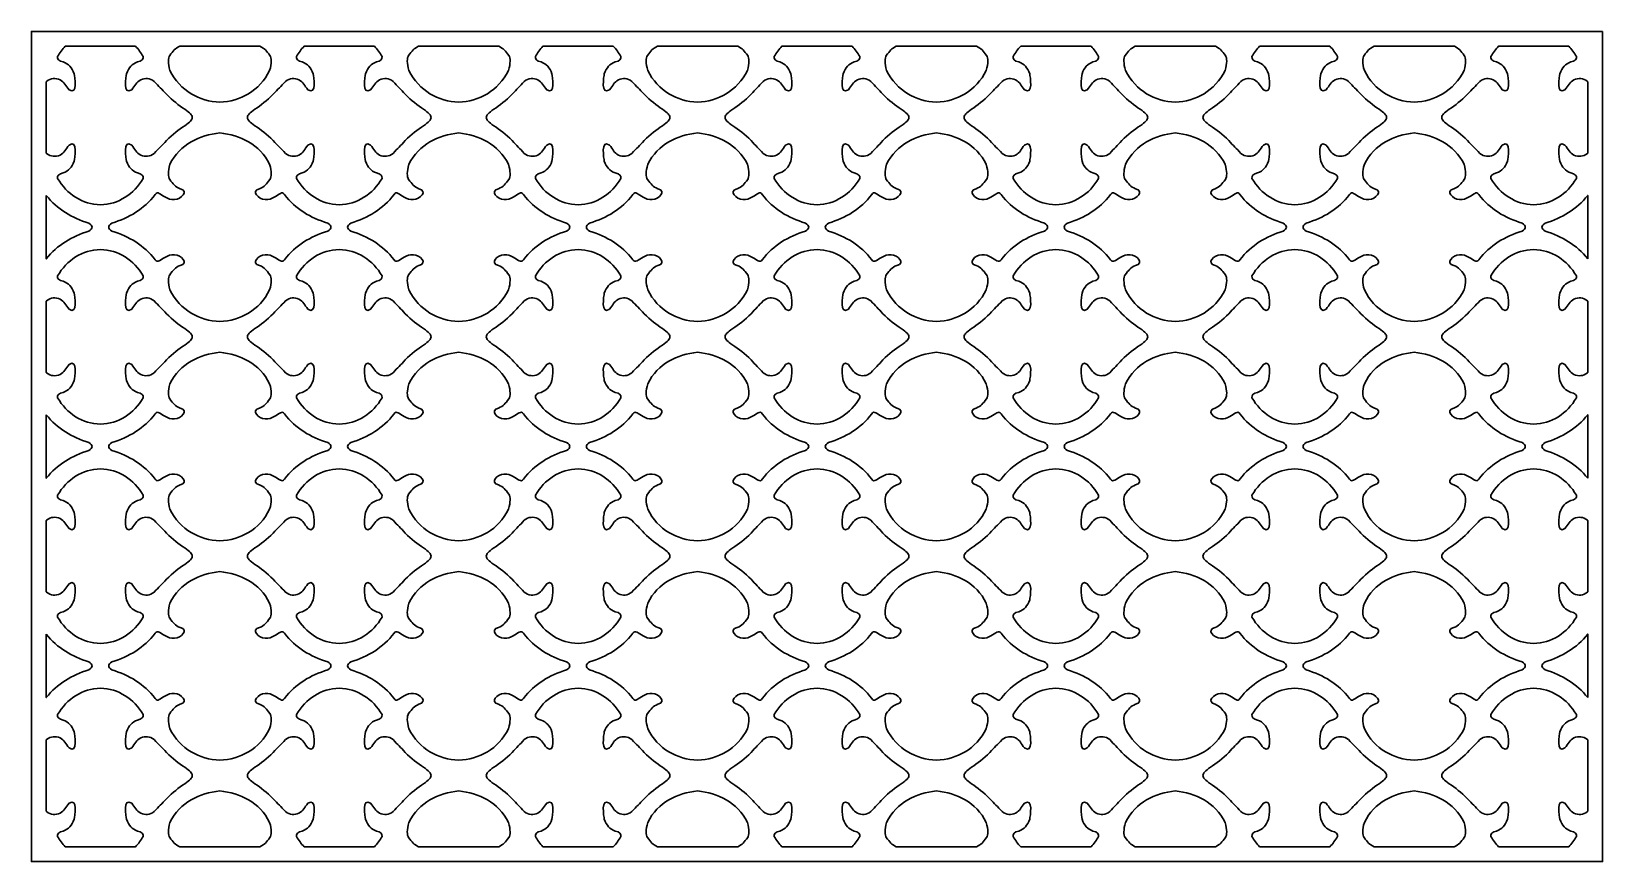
# Model space of a CAD drawing. Header units: centimetres. Extents: x 14.5 to 27, y -9 to -2.4.
import ezdxf

# ---------------------------------------------------------------- set-up
doc = ezdxf.new("R2010")
doc.units = ezdxf.units.CM
doc.header["$MEASUREMENT"] = 0
doc.layers.add('layer 1', color=7, linetype='Continuous')

msp = doc.modelspace()

# ---------------------------------------------------------------- linework, layer by layer
at = {"layer": 'layer 1', "color": 250, "lineweight": 30}
for points, knots in [([(26.99977, -2.37946), (26.99977, -2.37946), (26.99977, -2.49783), (26.99977, -2.49783), (26.99977, -2.49783), (26.99977, -2.49783), (26.99977, -8.88184), (26.99977, -8.88184), (26.99977, -8.88184), (26.99977, -8.88184), (26.99977, -9.00021), (26.99977, -9.00021), (26.99977, -9.00021), (26.99977, -9.00021), (26.88141, -9.00021), (26.88141, -9.00021), (26.88141, -9.00021), (26.88141, -9.00021), (14.59565, -9.00021), (14.59565, -9.00021), (14.59565, -9.00021), (14.59565, -9.00021), (14.47729, -9.00021), (14.47729, -9.00021), (14.47729, -9.00021), (14.47729, -9.00021), (14.47729, -8.88184), (14.47729, -8.88184), (14.47729, -8.88184), (14.47729, -8.88184), (14.47729, -2.49783), (14.47729, -2.49783), (14.47729, -2.49783), (14.47729, -2.49783), (14.47729, -2.37946), (14.47729, -2.37946), (14.47729, -2.37946), (14.47729, -2.37946), (14.59565, -2.37946), (14.59565, -2.37946), (14.59565, -2.37946), (14.59565, -2.37946), (26.88141, -2.37946), (26.88141, -2.37946), (26.88141, -2.37946), (26.88141, -2.37946), (26.99977, -2.37946), (26.99977, -2.37946)], [0, 0, 0, 0, 0.07692308, 0.07692308, 0.07692308, 0.07692308, 0.15384615, 0.15384615, 0.15384615, 0.15384615, 0.23076923, 0.23076923, 0.23076923, 0.23076923, 0.30769231, 0.30769231, 0.30769231, 0.30769231, 0.38461538, 0.38461538, 0.38461538, 0.38461538, 0.46153846, 0.46153846, 0.46153846, 0.46153846, 0.53846154, 0.53846154, 0.53846154, 0.53846154, 0.61538462, 0.61538462, 0.61538462, 0.61538462, 0.69230769, 0.69230769, 0.69230769, 0.69230769, 0.76923077, 0.76923077, 0.76923077, 0.76923077, 0.84615385, 0.84615385, 0.84615385, 0.84615385, 1, 1, 1, 1]), ([(15.30731, -2.49783), (15.30731, -2.49783), (14.74658, -2.49783), (14.74658, -2.49783), (14.74658, -2.49783), (14.72351, -2.52247), (14.70312, -2.54997), (14.68602, -2.57968), (14.68602, -2.57968), (14.68173, -2.60055), (14.69674, -2.61498), (14.73105, -2.62299), (14.73105, -2.62299), (14.77578, -2.64013), (14.79905, -2.66631), (14.81811, -2.71766), (14.81811, -2.71766), (14.82161, -2.736), (14.85015, -2.89572), (14.77715, -2.84456), (14.77715, -2.84456), (14.74929, -2.81354), (14.74042, -2.78316), (14.70532, -2.76578), (14.70532, -2.76578), (14.66939, -2.75001), (14.63349, -2.75162), (14.59757, -2.77861), (14.59757, -2.77861), (14.59757, -2.77861), (14.59565, -2.7808), (14.59565, -2.7808), (14.59565, -2.7808), (14.59565, -2.7808), (14.59565, -3.35071), (14.59565, -3.35071), (14.59565, -3.35071), (14.59565, -3.35071), (14.59757, -3.35293), (14.59757, -3.35293), (14.59757, -3.35293), (14.63349, -3.37992), (14.66939, -3.38152), (14.70532, -3.36575), (14.70532, -3.36575), (14.74042, -3.34836), (14.74929, -3.318), (14.77715, -3.28698), (14.77715, -3.28698), (14.85015, -3.23582), (14.82161, -3.39553), (14.81811, -3.41388), (14.81811, -3.41388), (14.79905, -3.46522), (14.77578, -3.49139), (14.73105, -3.50854), (14.73105, -3.50854), (14.69674, -3.51654), (14.68173, -3.53098), (14.68602, -3.55185), (14.68602, -3.55185), (14.7571, -3.67529), (14.88464, -3.76063), (15.02691, -3.76201), (15.02691, -3.76201), (15.16921, -3.76063), (15.29675, -3.67529), (15.36781, -3.55185), (15.36781, -3.55185), (15.37211, -3.53098), (15.35709, -3.51654), (15.32279, -3.50854), (15.32279, -3.50854), (15.27805, -3.49139), (15.25478, -3.46522), (15.23573, -3.41388), (15.23573, -3.41388), (15.23224, -3.39553), (15.20369, -3.23582), (15.27669, -3.28698), (15.27669, -3.28698), (15.30456, -3.318), (15.31342, -3.34836), (15.34852, -3.36575), (15.34852, -3.36575), (15.38443, -3.38152), (15.42035, -3.37992), (15.45625, -3.35293), (15.45625, -3.35293), (15.49325, -3.31068), (15.51575, -3.29249), (15.55273, -3.25025), (15.55273, -3.25025), (15.6026, -3.19973), (15.65258, -3.16352), (15.69905, -3.13153), (15.69905, -3.13153), (15.74022, -3.10251), (15.75857, -3.08593), (15.75857, -3.06577), (15.75857, -3.06577), (15.75857, -3.04559), (15.74022, -3.02902), (15.69905, -3.00001), (15.69905, -3.00001), (15.65258, -2.968), (15.6026, -2.9318), (15.55273, -2.88128), (15.55273, -2.88128), (15.51575, -2.83903), (15.49325, -2.82085), (15.45625, -2.77861), (15.45625, -2.77861), (15.42035, -2.75162), (15.38443, -2.75001), (15.34852, -2.76578), (15.34852, -2.76578), (15.31342, -2.78316), (15.30456, -2.81354), (15.27669, -2.84456), (15.27669, -2.84456), (15.20369, -2.89572), (15.23224, -2.736), (15.23573, -2.71766), (15.23573, -2.71766), (15.25478, -2.66631), (15.27805, -2.64013), (15.32279, -2.62299), (15.32279, -2.62299), (15.35709, -2.61498), (15.37211, -2.60055), (15.36781, -2.57968), (15.36781, -2.57968), (15.35071, -2.54997), (15.33036, -2.52247), (15.30731, -2.49783)], [0, 0, 0, 0, 0.02857143, 0.02857143, 0.02857143, 0.02857143, 0.05714286, 0.05714286, 0.05714286, 0.05714286, 0.08571429, 0.08571429, 0.08571429, 0.08571429, 0.11428571, 0.11428571, 0.11428571, 0.11428571, 0.14285714, 0.14285714, 0.14285714, 0.14285714, 0.17142857, 0.17142857, 0.17142857, 0.17142857, 0.2, 0.2, 0.2, 0.2, 0.22857143, 0.22857143, 0.22857143, 0.22857143, 0.25714286, 0.25714286, 0.25714286, 0.25714286, 0.28571429, 0.28571429, 0.28571429, 0.28571429, 0.31428571, 0.31428571, 0.31428571, 0.31428571, 0.34285714, 0.34285714, 0.34285714, 0.34285714, 0.37142857, 0.37142857, 0.37142857, 0.37142857, 0.4, 0.4, 0.4, 0.4, 0.42857143, 0.42857143, 0.42857143, 0.42857143, 0.45714286, 0.45714286, 0.45714286, 0.45714286, 0.48571429, 0.48571429, 0.48571429, 0.48571429, 0.51428571, 0.51428571, 0.51428571, 0.51428571, 0.54285714, 0.54285714, 0.54285714, 0.54285714, 0.57142857, 0.57142857, 0.57142857, 0.57142857, 0.6, 0.6, 0.6, 0.6, 0.62857143, 0.62857143, 0.62857143, 0.62857143, 0.65714286, 0.65714286, 0.65714286, 0.65714286, 0.68571429, 0.68571429, 0.68571429, 0.68571429, 0.71428571, 0.71428571, 0.71428571, 0.71428571, 0.74285714, 0.74285714, 0.74285714, 0.74285714, 0.77142857, 0.77142857, 0.77142857, 0.77142857, 0.8, 0.8, 0.8, 0.8, 0.82857143, 0.82857143, 0.82857143, 0.82857143, 0.85714286, 0.85714286, 0.85714286, 0.85714286, 0.88571429, 0.88571429, 0.88571429, 0.88571429, 0.91428571, 0.91428571, 0.91428571, 0.91428571, 0.94285714, 0.94285714, 0.94285714, 0.94285714, 1, 1, 1, 1]), ([(16.29889, -2.49783), (16.29889, -2.49783), (15.65884, -2.49783), (15.65884, -2.49783), (15.65884, -2.49783), (15.6202, -2.51673), (15.60848, -2.53392), (15.57927, -2.57086), (15.57927, -2.57086), (15.56635, -2.59408), (15.56445, -2.63228), (15.58167, -2.69197), (15.58167, -2.69197), (15.66238, -2.85362), (15.81651, -2.93834), (15.97885, -2.94286), (15.97885, -2.94286), (16.1412, -2.93834), (16.29533, -2.85362), (16.37603, -2.69197), (16.37603, -2.69197), (16.39325, -2.63228), (16.39136, -2.59408), (16.37845, -2.57086), (16.37845, -2.57086), (16.34924, -2.53392), (16.33752, -2.51673), (16.29889, -2.49783)], [0, 0, 0, 0, 0.125, 0.125, 0.125, 0.125, 0.25, 0.25, 0.25, 0.25, 0.375, 0.375, 0.375, 0.375, 0.5, 0.5, 0.5, 0.5, 0.625, 0.625, 0.625, 0.625, 0.75, 0.75, 0.75, 0.75, 1, 1, 1, 1]), ([(17.21119, -2.49783), (17.21119, -2.49783), (16.65044, -2.49783), (16.65044, -2.49783), (16.65044, -2.49783), (16.62739, -2.52247), (16.60699, -2.54997), (16.58989, -2.57968), (16.58989, -2.57968), (16.5856, -2.60055), (16.60061, -2.61498), (16.63493, -2.62299), (16.63493, -2.62299), (16.67966, -2.64013), (16.70292, -2.66631), (16.72198, -2.71766), (16.72198, -2.71766), (16.72548, -2.736), (16.75402, -2.89572), (16.68103, -2.84456), (16.68103, -2.84456), (16.65315, -2.81354), (16.64429, -2.78316), (16.60919, -2.76578), (16.60919, -2.76578), (16.57326, -2.75001), (16.53735, -2.75162), (16.50146, -2.77861), (16.50146, -2.77861), (16.46446, -2.82085), (16.44194, -2.83903), (16.40498, -2.88128), (16.40498, -2.88128), (16.35511, -2.9318), (16.30514, -2.968), (16.25865, -3.00001), (16.25865, -3.00001), (16.21748, -3.02902), (16.19915, -3.04559), (16.19915, -3.06577), (16.19915, -3.06577), (16.19915, -3.08593), (16.21748, -3.10251), (16.25865, -3.13153), (16.25865, -3.13153), (16.30514, -3.16352), (16.35511, -3.19973), (16.40498, -3.25025), (16.40498, -3.25025), (16.44194, -3.29249), (16.46446, -3.31068), (16.50146, -3.35293), (16.50146, -3.35293), (16.53735, -3.37992), (16.57326, -3.38152), (16.60919, -3.36575), (16.60919, -3.36575), (16.64429, -3.34836), (16.65315, -3.318), (16.68103, -3.28698), (16.68103, -3.28698), (16.75402, -3.23582), (16.72548, -3.39553), (16.72198, -3.41388), (16.72198, -3.41388), (16.70292, -3.46522), (16.67966, -3.49139), (16.63493, -3.50854), (16.63493, -3.50854), (16.60061, -3.51654), (16.5856, -3.53098), (16.58989, -3.55185), (16.58989, -3.55185), (16.66096, -3.67529), (16.7885, -3.76063), (16.9308, -3.76201), (16.9308, -3.76201), (17.07307, -3.76063), (17.20061, -3.67529), (17.27169, -3.55185), (17.27169, -3.55185), (17.27598, -3.53098), (17.26097, -3.51654), (17.22666, -3.50854), (17.22666, -3.50854), (17.18192, -3.49139), (17.15866, -3.46522), (17.1396, -3.41388), (17.1396, -3.41388), (17.1361, -3.39553), (17.10756, -3.23582), (17.18055, -3.28698), (17.18055, -3.28698), (17.20843, -3.318), (17.2173, -3.34836), (17.25239, -3.36575), (17.25239, -3.36575), (17.28832, -3.38152), (17.32423, -3.37992), (17.36012, -3.35293), (17.36012, -3.35293), (17.39711, -3.31068), (17.41964, -3.29249), (17.4566, -3.25025), (17.4566, -3.25025), (17.50646, -3.19973), (17.55645, -3.16352), (17.60293, -3.13153), (17.60293, -3.13153), (17.64411, -3.10251), (17.66243, -3.08593), (17.66243, -3.06577), (17.66243, -3.06577), (17.66243, -3.04559), (17.64411, -3.02902), (17.60293, -3.00001), (17.60293, -3.00001), (17.55645, -2.968), (17.50646, -2.9318), (17.4566, -2.88128), (17.4566, -2.88128), (17.41964, -2.83903), (17.39711, -2.82085), (17.36012, -2.77861), (17.36012, -2.77861), (17.32423, -2.75162), (17.28832, -2.75001), (17.25239, -2.76578), (17.25239, -2.76578), (17.2173, -2.78316), (17.20843, -2.81354), (17.18055, -2.84456), (17.18055, -2.84456), (17.10756, -2.89572), (17.1361, -2.736), (17.1396, -2.71766), (17.1396, -2.71766), (17.15866, -2.66631), (17.18192, -2.64013), (17.22666, -2.62299), (17.22666, -2.62299), (17.26097, -2.61498), (17.27598, -2.60055), (17.27169, -2.57968), (17.27169, -2.57968), (17.2546, -2.54997), (17.23424, -2.52247), (17.21119, -2.49783)], [0, 0, 0, 0, 0.02631579, 0.02631579, 0.02631579, 0.02631579, 0.05263158, 0.05263158, 0.05263158, 0.05263158, 0.07894737, 0.07894737, 0.07894737, 0.07894737, 0.10526316, 0.10526316, 0.10526316, 0.10526316, 0.13157895, 0.13157895, 0.13157895, 0.13157895, 0.15789474, 0.15789474, 0.15789474, 0.15789474, 0.18421053, 0.18421053, 0.18421053, 0.18421053, 0.21052632, 0.21052632, 0.21052632, 0.21052632, 0.23684211, 0.23684211, 0.23684211, 0.23684211, 0.26315789, 0.26315789, 0.26315789, 0.26315789, 0.28947368, 0.28947368, 0.28947368, 0.28947368, 0.31578947, 0.31578947, 0.31578947, 0.31578947, 0.34210526, 0.34210526, 0.34210526, 0.34210526, 0.36842105, 0.36842105, 0.36842105, 0.36842105, 0.39473684, 0.39473684, 0.39473684, 0.39473684, 0.42105263, 0.42105263, 0.42105263, 0.42105263, 0.44736842, 0.44736842, 0.44736842, 0.44736842, 0.47368421, 0.47368421, 0.47368421, 0.47368421, 0.5, 0.5, 0.5, 0.5, 0.52631579, 0.52631579, 0.52631579, 0.52631579, 0.55263158, 0.55263158, 0.55263158, 0.55263158, 0.57894737, 0.57894737, 0.57894737, 0.57894737, 0.60526316, 0.60526316, 0.60526316, 0.60526316, 0.63157895, 0.63157895, 0.63157895, 0.63157895, 0.65789474, 0.65789474, 0.65789474, 0.65789474, 0.68421053, 0.68421053, 0.68421053, 0.68421053, 0.71052632, 0.71052632, 0.71052632, 0.71052632, 0.73684211, 0.73684211, 0.73684211, 0.73684211, 0.76315789, 0.76315789, 0.76315789, 0.76315789, 0.78947368, 0.78947368, 0.78947368, 0.78947368, 0.81578947, 0.81578947, 0.81578947, 0.81578947, 0.84210526, 0.84210526, 0.84210526, 0.84210526, 0.86842105, 0.86842105, 0.86842105, 0.86842105, 0.89473684, 0.89473684, 0.89473684, 0.89473684, 0.92105263, 0.92105263, 0.92105263, 0.92105263, 0.94736842, 0.94736842, 0.94736842, 0.94736842, 1, 1, 1, 1]), ([(18.20276, -2.49783), (18.20276, -2.49783), (17.56271, -2.49783), (17.56271, -2.49783), (17.56271, -2.49783), (17.52407, -2.51673), (17.51234, -2.53392), (17.48314, -2.57086), (17.48314, -2.57086), (17.47022, -2.59408), (17.46833, -2.63228), (17.48555, -2.69197), (17.48555, -2.69197), (17.56625, -2.85362), (17.72039, -2.93834), (17.88272, -2.94286), (17.88272, -2.94286), (18.04507, -2.93834), (18.1992, -2.85362), (18.27991, -2.69197), (18.27991, -2.69197), (18.29713, -2.63228), (18.29524, -2.59408), (18.28231, -2.57086), (18.28231, -2.57086), (18.2531, -2.53392), (18.24141, -2.51673), (18.20276, -2.49783)], [0, 0, 0, 0, 0.125, 0.125, 0.125, 0.125, 0.25, 0.25, 0.25, 0.25, 0.375, 0.375, 0.375, 0.375, 0.5, 0.5, 0.5, 0.5, 0.625, 0.625, 0.625, 0.625, 0.75, 0.75, 0.75, 0.75, 1, 1, 1, 1]), ([(19.11506, -2.49783), (19.11506, -2.49783), (18.55432, -2.49783), (18.55432, -2.49783), (18.55432, -2.49783), (18.53126, -2.52247), (18.51086, -2.54997), (18.49377, -2.57968), (18.49377, -2.57968), (18.48947, -2.60055), (18.50448, -2.61498), (18.53879, -2.62299), (18.53879, -2.62299), (18.58352, -2.64013), (18.6068, -2.66631), (18.62585, -2.71766), (18.62585, -2.71766), (18.62934, -2.736), (18.65789, -2.89572), (18.5849, -2.84456), (18.5849, -2.84456), (18.55702, -2.81354), (18.54816, -2.78316), (18.51306, -2.76578), (18.51306, -2.76578), (18.47715, -2.75001), (18.44122, -2.75162), (18.40533, -2.77861), (18.40533, -2.77861), (18.36833, -2.82085), (18.34582, -2.83903), (18.30885, -2.88128), (18.30885, -2.88128), (18.25899, -2.9318), (18.209, -2.968), (18.16252, -3.00001), (18.16252, -3.00001), (18.12135, -3.02902), (18.10302, -3.04559), (18.10302, -3.06577), (18.10302, -3.06577), (18.10302, -3.08593), (18.12135, -3.10251), (18.16252, -3.13153), (18.16252, -3.13153), (18.209, -3.16352), (18.25899, -3.19973), (18.30885, -3.25025), (18.30885, -3.25025), (18.34582, -3.29249), (18.36833, -3.31068), (18.40533, -3.35293), (18.40533, -3.35293), (18.44122, -3.37992), (18.47715, -3.38152), (18.51306, -3.36575), (18.51306, -3.36575), (18.54816, -3.34836), (18.55702, -3.318), (18.5849, -3.28698), (18.5849, -3.28698), (18.65789, -3.23582), (18.62934, -3.39553), (18.62585, -3.41388), (18.62585, -3.41388), (18.6068, -3.46522), (18.58352, -3.49139), (18.53879, -3.50854), (18.53879, -3.50854), (18.50448, -3.51654), (18.48947, -3.53098), (18.49377, -3.55185), (18.49377, -3.55185), (18.56483, -3.67529), (18.69237, -3.76063), (18.83466, -3.76201), (18.83466, -3.76201), (18.97694, -3.76063), (19.10448, -3.67529), (19.17556, -3.55185), (19.17556, -3.55185), (19.17985, -3.53098), (19.16484, -3.51654), (19.13053, -3.50854), (19.13053, -3.50854), (19.0858, -3.49139), (19.06253, -3.46522), (19.04346, -3.41388), (19.04346, -3.41388), (19.03999, -3.39553), (19.01143, -3.23582), (19.08443, -3.28698), (19.08443, -3.28698), (19.11229, -3.318), (19.12117, -3.34836), (19.15626, -3.36575), (19.15626, -3.36575), (19.19218, -3.38152), (19.2281, -3.37992), (19.264, -3.35293), (19.264, -3.35293), (19.30099, -3.31068), (19.32351, -3.29249), (19.36048, -3.25025), (19.36048, -3.25025), (19.41033, -3.19973), (19.46032, -3.16352), (19.5068, -3.13153), (19.5068, -3.13153), (19.54797, -3.10251), (19.56631, -3.08593), (19.56631, -3.06577), (19.56631, -3.06577), (19.56631, -3.04559), (19.54797, -3.02902), (19.5068, -3.00001), (19.5068, -3.00001), (19.46032, -2.968), (19.41033, -2.9318), (19.36048, -2.88128), (19.36048, -2.88128), (19.32351, -2.83903), (19.30099, -2.82085), (19.264, -2.77861), (19.264, -2.77861), (19.2281, -2.75162), (19.19218, -2.75001), (19.15626, -2.76578), (19.15626, -2.76578), (19.12117, -2.78316), (19.11229, -2.81354), (19.08443, -2.84456), (19.08443, -2.84456), (19.01143, -2.89572), (19.03999, -2.736), (19.04346, -2.71766), (19.04346, -2.71766), (19.06253, -2.66631), (19.0858, -2.64013), (19.13053, -2.62299), (19.13053, -2.62299), (19.16484, -2.61498), (19.17985, -2.60055), (19.17556, -2.57968), (19.17556, -2.57968), (19.15847, -2.54997), (19.13811, -2.52247), (19.11506, -2.49783)], [0, 0, 0, 0, 0.02631579, 0.02631579, 0.02631579, 0.02631579, 0.05263158, 0.05263158, 0.05263158, 0.05263158, 0.07894737, 0.07894737, 0.07894737, 0.07894737, 0.10526316, 0.10526316, 0.10526316, 0.10526316, 0.13157895, 0.13157895, 0.13157895, 0.13157895, 0.15789474, 0.15789474, 0.15789474, 0.15789474, 0.18421053, 0.18421053, 0.18421053, 0.18421053, 0.21052632, 0.21052632, 0.21052632, 0.21052632, 0.23684211, 0.23684211, 0.23684211, 0.23684211, 0.26315789, 0.26315789, 0.26315789, 0.26315789, 0.28947368, 0.28947368, 0.28947368, 0.28947368, 0.31578947, 0.31578947, 0.31578947, 0.31578947, 0.34210526, 0.34210526, 0.34210526, 0.34210526, 0.36842105, 0.36842105, 0.36842105, 0.36842105, 0.39473684, 0.39473684, 0.39473684, 0.39473684, 0.42105263, 0.42105263, 0.42105263, 0.42105263, 0.44736842, 0.44736842, 0.44736842, 0.44736842, 0.47368421, 0.47368421, 0.47368421, 0.47368421, 0.5, 0.5, 0.5, 0.5, 0.52631579, 0.52631579, 0.52631579, 0.52631579, 0.55263158, 0.55263158, 0.55263158, 0.55263158, 0.57894737, 0.57894737, 0.57894737, 0.57894737, 0.60526316, 0.60526316, 0.60526316, 0.60526316, 0.63157895, 0.63157895, 0.63157895, 0.63157895, 0.65789474, 0.65789474, 0.65789474, 0.65789474, 0.68421053, 0.68421053, 0.68421053, 0.68421053, 0.71052632, 0.71052632, 0.71052632, 0.71052632, 0.73684211, 0.73684211, 0.73684211, 0.73684211, 0.76315789, 0.76315789, 0.76315789, 0.76315789, 0.78947368, 0.78947368, 0.78947368, 0.78947368, 0.81578947, 0.81578947, 0.81578947, 0.81578947, 0.84210526, 0.84210526, 0.84210526, 0.84210526, 0.86842105, 0.86842105, 0.86842105, 0.86842105, 0.89473684, 0.89473684, 0.89473684, 0.89473684, 0.92105263, 0.92105263, 0.92105263, 0.92105263, 0.94736842, 0.94736842, 0.94736842, 0.94736842, 1, 1, 1, 1]), ([(20.10664, -2.49783), (20.10664, -2.49783), (19.46658, -2.49783), (19.46658, -2.49783), (19.46658, -2.49783), (19.42794, -2.51673), (19.41622, -2.53392), (19.38701, -2.57086), (19.38701, -2.57086), (19.37409, -2.59408), (19.3722, -2.63228), (19.38942, -2.69197), (19.38942, -2.69197), (19.47013, -2.85362), (19.62426, -2.93834), (19.7866, -2.94286), (19.7866, -2.94286), (19.94894, -2.93834), (20.10308, -2.85362), (20.18378, -2.69197), (20.18378, -2.69197), (20.20099, -2.63228), (20.1991, -2.59408), (20.18619, -2.57086), (20.18619, -2.57086), (20.15697, -2.53392), (20.14527, -2.51673), (20.10664, -2.49783)], [0, 0, 0, 0, 0.125, 0.125, 0.125, 0.125, 0.25, 0.25, 0.25, 0.25, 0.375, 0.375, 0.375, 0.375, 0.5, 0.5, 0.5, 0.5, 0.625, 0.625, 0.625, 0.625, 0.75, 0.75, 0.75, 0.75, 1, 1, 1, 1]), ([(21.01893, -2.49783), (21.01893, -2.49783), (20.45819, -2.49783), (20.45819, -2.49783), (20.45819, -2.49783), (20.43513, -2.52247), (20.41473, -2.54997), (20.39764, -2.57968), (20.39764, -2.57968), (20.39334, -2.60055), (20.40835, -2.61498), (20.44266, -2.62299), (20.44266, -2.62299), (20.4874, -2.64013), (20.51066, -2.66631), (20.52972, -2.71766), (20.52972, -2.71766), (20.53321, -2.736), (20.56177, -2.89572), (20.48878, -2.84456), (20.48878, -2.84456), (20.46089, -2.81354), (20.45203, -2.78316), (20.41693, -2.76578), (20.41693, -2.76578), (20.38101, -2.75001), (20.34509, -2.75162), (20.3092, -2.77861), (20.3092, -2.77861), (20.27221, -2.82085), (20.24969, -2.83903), (20.21272, -2.88128), (20.21272, -2.88128), (20.16286, -2.9318), (20.11288, -2.968), (20.06639, -3.00001), (20.06639, -3.00001), (20.02522, -3.02902), (20.00689, -3.04559), (20.00689, -3.06577), (20.00689, -3.06577), (20.00689, -3.08593), (20.02522, -3.10251), (20.06639, -3.13153), (20.06639, -3.13153), (20.11288, -3.16352), (20.16286, -3.19973), (20.21272, -3.25025), (20.21272, -3.25025), (20.24969, -3.29249), (20.27221, -3.31068), (20.3092, -3.35293), (20.3092, -3.35293), (20.34509, -3.37992), (20.38101, -3.38152), (20.41693, -3.36575), (20.41693, -3.36575), (20.45203, -3.34836), (20.46089, -3.318), (20.48878, -3.28698), (20.48878, -3.28698), (20.56177, -3.23582), (20.53321, -3.39553), (20.52972, -3.41388), (20.52972, -3.41388), (20.51066, -3.46522), (20.4874, -3.49139), (20.44266, -3.50854), (20.44266, -3.50854), (20.40835, -3.51654), (20.39334, -3.53098), (20.39764, -3.55185), (20.39764, -3.55185), (20.4687, -3.67529), (20.59624, -3.76063), (20.73853, -3.76201), (20.73853, -3.76201), (20.88083, -3.76063), (21.00836, -3.67529), (21.07942, -3.55185), (21.07942, -3.55185), (21.08372, -3.53098), (21.06872, -3.51654), (21.0344, -3.50854), (21.0344, -3.50854), (20.98967, -3.49139), (20.9664, -3.46522), (20.94735, -3.41388), (20.94735, -3.41388), (20.94385, -3.39553), (20.9153, -3.23582), (20.9883, -3.28698), (20.9883, -3.28698), (21.01618, -3.318), (21.02503, -3.34836), (21.06014, -3.36575), (21.06014, -3.36575), (21.09606, -3.38152), (21.13197, -3.37992), (21.16787, -3.35293), (21.16787, -3.35293), (21.20486, -3.31068), (21.22737, -3.29249), (21.26435, -3.25025), (21.26435, -3.25025), (21.31421, -3.19973), (21.36419, -3.16352), (21.41068, -3.13153), (21.41068, -3.13153), (21.45184, -3.10251), (21.47018, -3.08593), (21.47018, -3.06577), (21.47018, -3.06577), (21.47018, -3.04559), (21.45184, -3.02902), (21.41068, -3.00001), (21.41068, -3.00001), (21.36419, -2.968), (21.31421, -2.9318), (21.26435, -2.88128), (21.26435, -2.88128), (21.22737, -2.83903), (21.20486, -2.82085), (21.16787, -2.77861), (21.16787, -2.77861), (21.13197, -2.75162), (21.09606, -2.75001), (21.06014, -2.76578), (21.06014, -2.76578), (21.02503, -2.78316), (21.01618, -2.81354), (20.9883, -2.84456), (20.9883, -2.84456), (20.9153, -2.89572), (20.94385, -2.736), (20.94735, -2.71766), (20.94735, -2.71766), (20.9664, -2.66631), (20.98967, -2.64013), (21.0344, -2.62299), (21.0344, -2.62299), (21.06872, -2.61498), (21.08372, -2.60055), (21.07942, -2.57968), (21.07942, -2.57968), (21.06233, -2.54997), (21.04199, -2.52247), (21.01893, -2.49783)], [0, 0, 0, 0, 0.02631579, 0.02631579, 0.02631579, 0.02631579, 0.05263158, 0.05263158, 0.05263158, 0.05263158, 0.07894737, 0.07894737, 0.07894737, 0.07894737, 0.10526316, 0.10526316, 0.10526316, 0.10526316, 0.13157895, 0.13157895, 0.13157895, 0.13157895, 0.15789474, 0.15789474, 0.15789474, 0.15789474, 0.18421053, 0.18421053, 0.18421053, 0.18421053, 0.21052632, 0.21052632, 0.21052632, 0.21052632, 0.23684211, 0.23684211, 0.23684211, 0.23684211, 0.26315789, 0.26315789, 0.26315789, 0.26315789, 0.28947368, 0.28947368, 0.28947368, 0.28947368, 0.31578947, 0.31578947, 0.31578947, 0.31578947, 0.34210526, 0.34210526, 0.34210526, 0.34210526, 0.36842105, 0.36842105, 0.36842105, 0.36842105, 0.39473684, 0.39473684, 0.39473684, 0.39473684, 0.42105263, 0.42105263, 0.42105263, 0.42105263, 0.44736842, 0.44736842, 0.44736842, 0.44736842, 0.47368421, 0.47368421, 0.47368421, 0.47368421, 0.5, 0.5, 0.5, 0.5, 0.52631579, 0.52631579, 0.52631579, 0.52631579, 0.55263158, 0.55263158, 0.55263158, 0.55263158, 0.57894737, 0.57894737, 0.57894737, 0.57894737, 0.60526316, 0.60526316, 0.60526316, 0.60526316, 0.63157895, 0.63157895, 0.63157895, 0.63157895, 0.65789474, 0.65789474, 0.65789474, 0.65789474, 0.68421053, 0.68421053, 0.68421053, 0.68421053, 0.71052632, 0.71052632, 0.71052632, 0.71052632, 0.73684211, 0.73684211, 0.73684211, 0.73684211, 0.76315789, 0.76315789, 0.76315789, 0.76315789, 0.78947368, 0.78947368, 0.78947368, 0.78947368, 0.81578947, 0.81578947, 0.81578947, 0.81578947, 0.84210526, 0.84210526, 0.84210526, 0.84210526, 0.86842105, 0.86842105, 0.86842105, 0.86842105, 0.89473684, 0.89473684, 0.89473684, 0.89473684, 0.92105263, 0.92105263, 0.92105263, 0.92105263, 0.94736842, 0.94736842, 0.94736842, 0.94736842, 1, 1, 1, 1]), ([(22.01051, -2.49783), (22.01051, -2.49783), (21.37045, -2.49783), (21.37045, -2.49783), (21.37045, -2.49783), (21.33181, -2.51673), (21.32009, -2.53392), (21.29088, -2.57086), (21.29088, -2.57086), (21.27797, -2.59408), (21.27607, -2.63228), (21.2933, -2.69197), (21.2933, -2.69197), (21.374, -2.85362), (21.52812, -2.93834), (21.69047, -2.94286), (21.69047, -2.94286), (21.85281, -2.93834), (22.00694, -2.85362), (22.08765, -2.69197), (22.08765, -2.69197), (22.10487, -2.63228), (22.10297, -2.59408), (22.09006, -2.57086), (22.09006, -2.57086), (22.06085, -2.53392), (22.04915, -2.51673), (22.01051, -2.49783)], [0, 0, 0, 0, 0.125, 0.125, 0.125, 0.125, 0.25, 0.25, 0.25, 0.25, 0.375, 0.375, 0.375, 0.375, 0.5, 0.5, 0.5, 0.5, 0.625, 0.625, 0.625, 0.625, 0.75, 0.75, 0.75, 0.75, 1, 1, 1, 1]), ([(22.92277, -2.49783), (22.92277, -2.49783), (22.36205, -2.49783), (22.36205, -2.49783), (22.36205, -2.49783), (22.339, -2.52247), (22.31861, -2.54997), (22.30151, -2.57968), (22.30151, -2.57968), (22.29722, -2.60055), (22.31222, -2.61498), (22.34654, -2.62299), (22.34654, -2.62299), (22.39127, -2.64013), (22.41455, -2.66631), (22.4336, -2.71766), (22.4336, -2.71766), (22.43708, -2.736), (22.46564, -2.89572), (22.39264, -2.84456), (22.39264, -2.84456), (22.36477, -2.81354), (22.3559, -2.78316), (22.3208, -2.76578), (22.3208, -2.76578), (22.28488, -2.75001), (22.24897, -2.75162), (22.21306, -2.77861), (22.21306, -2.77861), (22.17608, -2.82085), (22.15357, -2.83903), (22.11658, -2.88128), (22.11658, -2.88128), (22.06673, -2.9318), (22.01674, -2.968), (21.97026, -3.00001), (21.97026, -3.00001), (21.92909, -3.02902), (21.91076, -3.04559), (21.91076, -3.06577), (21.91076, -3.06577), (21.91076, -3.08593), (21.92909, -3.10251), (21.97026, -3.13153), (21.97026, -3.13153), (22.01674, -3.16352), (22.06673, -3.19973), (22.11658, -3.25025), (22.11658, -3.25025), (22.15357, -3.29249), (22.17608, -3.31068), (22.21306, -3.35293), (22.21306, -3.35293), (22.24897, -3.37992), (22.28488, -3.38152), (22.3208, -3.36575), (22.3208, -3.36575), (22.3559, -3.34836), (22.36477, -3.318), (22.39264, -3.28698), (22.39264, -3.28698), (22.46564, -3.23582), (22.43708, -3.39553), (22.4336, -3.41388), (22.4336, -3.41388), (22.41455, -3.46522), (22.39127, -3.49139), (22.34654, -3.50854), (22.34654, -3.50854), (22.31222, -3.51654), (22.29722, -3.53098), (22.30151, -3.55185), (22.30151, -3.55185), (22.37257, -3.67529), (22.50012, -3.76063), (22.64241, -3.76201), (22.64241, -3.76201), (22.78469, -3.76063), (22.91223, -3.67529), (22.9833, -3.55185), (22.9833, -3.55185), (22.9876, -3.53098), (22.97259, -3.51654), (22.93828, -3.50854), (22.93828, -3.50854), (22.89355, -3.49139), (22.87027, -3.46522), (22.85122, -3.41388), (22.85122, -3.41388), (22.84772, -3.39553), (22.81918, -3.23582), (22.89217, -3.28698), (22.89217, -3.28698), (22.92004, -3.318), (22.92891, -3.34836), (22.964, -3.36575), (22.964, -3.36575), (22.99993, -3.38152), (23.03584, -3.37992), (23.07175, -3.35293), (23.07175, -3.35293), (23.10873, -3.31068), (23.13124, -3.29249), (23.16823, -3.25025), (23.16823, -3.25025), (23.21808, -3.19973), (23.26807, -3.16352), (23.31455, -3.13153), (23.31455, -3.13153), (23.35571, -3.10251), (23.37405, -3.08593), (23.37405, -3.06577), (23.37405, -3.06577), (23.37405, -3.04559), (23.35571, -3.02902), (23.31455, -3.00001), (23.31455, -3.00001), (23.26807, -2.968), (23.21808, -2.9318), (23.16823, -2.88128), (23.16823, -2.88128), (23.13124, -2.83903), (23.10873, -2.82085), (23.07175, -2.77861), (23.07175, -2.77861), (23.03584, -2.75162), (22.99993, -2.75001), (22.964, -2.76578), (22.964, -2.76578), (22.92891, -2.78316), (22.92004, -2.81354), (22.89217, -2.84456), (22.89217, -2.84456), (22.81918, -2.89572), (22.84772, -2.736), (22.85122, -2.71766), (22.85122, -2.71766), (22.87027, -2.66631), (22.89355, -2.64013), (22.93828, -2.62299), (22.93828, -2.62299), (22.97259, -2.61498), (22.9876, -2.60055), (22.9833, -2.57968), (22.9833, -2.57968), (22.9662, -2.54997), (22.94583, -2.52247), (22.92277, -2.49783)], [0, 0, 0, 0, 0.02631579, 0.02631579, 0.02631579, 0.02631579, 0.05263158, 0.05263158, 0.05263158, 0.05263158, 0.07894737, 0.07894737, 0.07894737, 0.07894737, 0.10526316, 0.10526316, 0.10526316, 0.10526316, 0.13157895, 0.13157895, 0.13157895, 0.13157895, 0.15789474, 0.15789474, 0.15789474, 0.15789474, 0.18421053, 0.18421053, 0.18421053, 0.18421053, 0.21052632, 0.21052632, 0.21052632, 0.21052632, 0.23684211, 0.23684211, 0.23684211, 0.23684211, 0.26315789, 0.26315789, 0.26315789, 0.26315789, 0.28947368, 0.28947368, 0.28947368, 0.28947368, 0.31578947, 0.31578947, 0.31578947, 0.31578947, 0.34210526, 0.34210526, 0.34210526, 0.34210526, 0.36842105, 0.36842105, 0.36842105, 0.36842105, 0.39473684, 0.39473684, 0.39473684, 0.39473684, 0.42105263, 0.42105263, 0.42105263, 0.42105263, 0.44736842, 0.44736842, 0.44736842, 0.44736842, 0.47368421, 0.47368421, 0.47368421, 0.47368421, 0.5, 0.5, 0.5, 0.5, 0.52631579, 0.52631579, 0.52631579, 0.52631579, 0.55263158, 0.55263158, 0.55263158, 0.55263158, 0.57894737, 0.57894737, 0.57894737, 0.57894737, 0.60526316, 0.60526316, 0.60526316, 0.60526316, 0.63157895, 0.63157895, 0.63157895, 0.63157895, 0.65789474, 0.65789474, 0.65789474, 0.65789474, 0.68421053, 0.68421053, 0.68421053, 0.68421053, 0.71052632, 0.71052632, 0.71052632, 0.71052632, 0.73684211, 0.73684211, 0.73684211, 0.73684211, 0.76315789, 0.76315789, 0.76315789, 0.76315789, 0.78947368, 0.78947368, 0.78947368, 0.78947368, 0.81578947, 0.81578947, 0.81578947, 0.81578947, 0.84210526, 0.84210526, 0.84210526, 0.84210526, 0.86842105, 0.86842105, 0.86842105, 0.86842105, 0.89473684, 0.89473684, 0.89473684, 0.89473684, 0.92105263, 0.92105263, 0.92105263, 0.92105263, 0.94736842, 0.94736842, 0.94736842, 0.94736842, 1, 1, 1, 1]), ([(23.91438, -2.49783), (23.91438, -2.49783), (23.27432, -2.49783), (23.27432, -2.49783), (23.27432, -2.49783), (23.23569, -2.51673), (23.22397, -2.53392), (23.19475, -2.57086), (23.19475, -2.57086), (23.18183, -2.59408), (23.17994, -2.63228), (23.19716, -2.69197), (23.19716, -2.69197), (23.27786, -2.85362), (23.43201, -2.93834), (23.59434, -2.94286), (23.59434, -2.94286), (23.75667, -2.93834), (23.91082, -2.85362), (23.99152, -2.69197), (23.99152, -2.69197), (24.00874, -2.63228), (24.00685, -2.59408), (23.99394, -2.57086), (23.99394, -2.57086), (23.96472, -2.53392), (23.95302, -2.51673), (23.91438, -2.49783)], [0, 0, 0, 0, 0.125, 0.125, 0.125, 0.125, 0.25, 0.25, 0.25, 0.25, 0.375, 0.375, 0.375, 0.375, 0.5, 0.5, 0.5, 0.5, 0.625, 0.625, 0.625, 0.625, 0.75, 0.75, 0.75, 0.75, 1, 1, 1, 1]), ([(24.82665, -2.49783), (24.82665, -2.49783), (24.26592, -2.49783), (24.26592, -2.49783), (24.26592, -2.49783), (24.24287, -2.52247), (24.22248, -2.54997), (24.20538, -2.57968), (24.20538, -2.57968), (24.20108, -2.60055), (24.21609, -2.61498), (24.2504, -2.62299), (24.2504, -2.62299), (24.29513, -2.64013), (24.31841, -2.66631), (24.33746, -2.71766), (24.33746, -2.71766), (24.34096, -2.736), (24.36951, -2.89572), (24.29651, -2.84456), (24.29651, -2.84456), (24.26864, -2.81354), (24.25977, -2.78316), (24.22468, -2.76578), (24.22468, -2.76578), (24.18875, -2.75001), (24.15284, -2.75162), (24.11694, -2.77861), (24.11694, -2.77861), (24.07995, -2.82085), (24.05744, -2.83903), (24.02045, -2.88128), (24.02045, -2.88128), (23.97061, -2.9318), (23.92061, -2.968), (23.87414, -3.00001), (23.87414, -3.00001), (23.83297, -3.02902), (23.81464, -3.04559), (23.81464, -3.06577), (23.81464, -3.06577), (23.81464, -3.08593), (23.83297, -3.10251), (23.87414, -3.13153), (23.87414, -3.13153), (23.92061, -3.16352), (23.97061, -3.19973), (24.02045, -3.25025), (24.02045, -3.25025), (24.05744, -3.29249), (24.07995, -3.31068), (24.11694, -3.35293), (24.11694, -3.35293), (24.15284, -3.37992), (24.18875, -3.38152), (24.22468, -3.36575), (24.22468, -3.36575), (24.25977, -3.34836), (24.26864, -3.318), (24.29651, -3.28698), (24.29651, -3.28698), (24.36951, -3.23582), (24.34096, -3.39553), (24.33746, -3.41388), (24.33746, -3.41388), (24.31841, -3.46522), (24.29513, -3.49139), (24.2504, -3.50854), (24.2504, -3.50854), (24.21609, -3.51654), (24.20108, -3.53098), (24.20538, -3.55185), (24.20538, -3.55185), (24.27645, -3.67529), (24.40399, -3.76063), (24.54628, -3.76201), (24.54628, -3.76201), (24.68856, -3.76063), (24.81611, -3.67529), (24.88717, -3.55185), (24.88717, -3.55185), (24.89146, -3.53098), (24.87646, -3.51654), (24.84214, -3.50854), (24.84214, -3.50854), (24.79742, -3.49139), (24.77415, -3.46522), (24.75509, -3.41388), (24.75509, -3.41388), (24.7516, -3.39553), (24.72304, -3.23582), (24.79604, -3.28698), (24.79604, -3.28698), (24.82392, -3.318), (24.83278, -3.34836), (24.86788, -3.36575), (24.86788, -3.36575), (24.90381, -3.38152), (24.93971, -3.37992), (24.97562, -3.35293), (24.97562, -3.35293), (25.01261, -3.31068), (25.03511, -3.29249), (25.0721, -3.25025), (25.0721, -3.25025), (25.12195, -3.19973), (25.17194, -3.16352), (25.21843, -3.13153), (25.21843, -3.13153), (25.25959, -3.10251), (25.27792, -3.08593), (25.27792, -3.06577), (25.27792, -3.06577), (25.27792, -3.04559), (25.25959, -3.02902), (25.21843, -3.00001), (25.21843, -3.00001), (25.17194, -2.968), (25.12195, -2.9318), (25.0721, -2.88128), (25.0721, -2.88128), (25.03511, -2.83903), (25.01261, -2.82085), (24.97562, -2.77861), (24.97562, -2.77861), (24.93971, -2.75162), (24.90381, -2.75001), (24.86788, -2.76578), (24.86788, -2.76578), (24.83278, -2.78316), (24.82392, -2.81354), (24.79604, -2.84456), (24.79604, -2.84456), (24.72304, -2.89572), (24.7516, -2.736), (24.75509, -2.71766), (24.75509, -2.71766), (24.77415, -2.66631), (24.79742, -2.64013), (24.84214, -2.62299), (24.84214, -2.62299), (24.87646, -2.61498), (24.89146, -2.60055), (24.88717, -2.57968), (24.88717, -2.57968), (24.87007, -2.54997), (24.84971, -2.52247), (24.82665, -2.49783)], [0, 0, 0, 0, 0.02631579, 0.02631579, 0.02631579, 0.02631579, 0.05263158, 0.05263158, 0.05263158, 0.05263158, 0.07894737, 0.07894737, 0.07894737, 0.07894737, 0.10526316, 0.10526316, 0.10526316, 0.10526316, 0.13157895, 0.13157895, 0.13157895, 0.13157895, 0.15789474, 0.15789474, 0.15789474, 0.15789474, 0.18421053, 0.18421053, 0.18421053, 0.18421053, 0.21052632, 0.21052632, 0.21052632, 0.21052632, 0.23684211, 0.23684211, 0.23684211, 0.23684211, 0.26315789, 0.26315789, 0.26315789, 0.26315789, 0.28947368, 0.28947368, 0.28947368, 0.28947368, 0.31578947, 0.31578947, 0.31578947, 0.31578947, 0.34210526, 0.34210526, 0.34210526, 0.34210526, 0.36842105, 0.36842105, 0.36842105, 0.36842105, 0.39473684, 0.39473684, 0.39473684, 0.39473684, 0.42105263, 0.42105263, 0.42105263, 0.42105263, 0.44736842, 0.44736842, 0.44736842, 0.44736842, 0.47368421, 0.47368421, 0.47368421, 0.47368421, 0.5, 0.5, 0.5, 0.5, 0.52631579, 0.52631579, 0.52631579, 0.52631579, 0.55263158, 0.55263158, 0.55263158, 0.55263158, 0.57894737, 0.57894737, 0.57894737, 0.57894737, 0.60526316, 0.60526316, 0.60526316, 0.60526316, 0.63157895, 0.63157895, 0.63157895, 0.63157895, 0.65789474, 0.65789474, 0.65789474, 0.65789474, 0.68421053, 0.68421053, 0.68421053, 0.68421053, 0.71052632, 0.71052632, 0.71052632, 0.71052632, 0.73684211, 0.73684211, 0.73684211, 0.73684211, 0.76315789, 0.76315789, 0.76315789, 0.76315789, 0.78947368, 0.78947368, 0.78947368, 0.78947368, 0.81578947, 0.81578947, 0.81578947, 0.81578947, 0.84210526, 0.84210526, 0.84210526, 0.84210526, 0.86842105, 0.86842105, 0.86842105, 0.86842105, 0.89473684, 0.89473684, 0.89473684, 0.89473684, 0.92105263, 0.92105263, 0.92105263, 0.92105263, 0.94736842, 0.94736842, 0.94736842, 0.94736842, 1, 1, 1, 1]), ([(25.81825, -2.49783), (25.81825, -2.49783), (25.17819, -2.49783), (25.17819, -2.49783), (25.17819, -2.49783), (25.13956, -2.51673), (25.12783, -2.53392), (25.09862, -2.57086), (25.09862, -2.57086), (25.08571, -2.59408), (25.08381, -2.63228), (25.10104, -2.69197), (25.10104, -2.69197), (25.18174, -2.85362), (25.33587, -2.93834), (25.49821, -2.94286), (25.49821, -2.94286), (25.66056, -2.93834), (25.81469, -2.85362), (25.89538, -2.69197), (25.89538, -2.69197), (25.91262, -2.63228), (25.91072, -2.59408), (25.89781, -2.57086), (25.89781, -2.57086), (25.86859, -2.53392), (25.85689, -2.51673), (25.81825, -2.49783)], [0, 0, 0, 0, 0.125, 0.125, 0.125, 0.125, 0.25, 0.25, 0.25, 0.25, 0.375, 0.375, 0.375, 0.375, 0.5, 0.5, 0.5, 0.5, 0.625, 0.625, 0.625, 0.625, 0.75, 0.75, 0.75, 0.75, 1, 1, 1, 1]), ([(26.73053, -2.49783), (26.73053, -2.49783), (26.1698, -2.49783), (26.1698, -2.49783), (26.1698, -2.49783), (26.14674, -2.52247), (26.12636, -2.54997), (26.10926, -2.57968), (26.10926, -2.57968), (26.10496, -2.60055), (26.11996, -2.61498), (26.15428, -2.62299), (26.15428, -2.62299), (26.19901, -2.64013), (26.22228, -2.66631), (26.24133, -2.71766), (26.24133, -2.71766), (26.24483, -2.736), (26.27338, -2.89572), (26.20038, -2.84456), (26.20038, -2.84456), (26.1725, -2.81354), (26.16365, -2.78316), (26.12855, -2.76578), (26.12855, -2.76578), (26.09262, -2.75001), (26.05672, -2.75162), (26.02081, -2.77861), (26.02081, -2.77861), (25.98382, -2.82085), (25.96131, -2.83903), (25.92433, -2.88128), (25.92433, -2.88128), (25.87447, -2.9318), (25.82449, -2.968), (25.778, -3.00001), (25.778, -3.00001), (25.73684, -3.02902), (25.71851, -3.04559), (25.71851, -3.06577), (25.71851, -3.06577), (25.71851, -3.08593), (25.73684, -3.10251), (25.778, -3.13153), (25.778, -3.13153), (25.82449, -3.16352), (25.87447, -3.19973), (25.92433, -3.25025), (25.92433, -3.25025), (25.96131, -3.29249), (25.98382, -3.31068), (26.02081, -3.35293), (26.02081, -3.35293), (26.05672, -3.37992), (26.09262, -3.38152), (26.12855, -3.36575), (26.12855, -3.36575), (26.16365, -3.34836), (26.1725, -3.318), (26.20038, -3.28698), (26.20038, -3.28698), (26.27338, -3.23582), (26.24483, -3.39553), (26.24133, -3.41388), (26.24133, -3.41388), (26.22228, -3.46522), (26.19901, -3.49139), (26.15428, -3.50854), (26.15428, -3.50854), (26.11996, -3.51654), (26.10496, -3.53098), (26.10926, -3.55185), (26.10926, -3.55185), (26.18032, -3.67529), (26.30785, -3.76063), (26.45015, -3.76201), (26.45015, -3.76201), (26.59244, -3.76063), (26.71998, -3.67529), (26.79104, -3.55185), (26.79104, -3.55185), (26.79535, -3.53098), (26.78033, -3.51654), (26.74602, -3.50854), (26.74602, -3.50854), (26.70128, -3.49139), (26.67802, -3.46522), (26.65896, -3.41388), (26.65896, -3.41388), (26.65547, -3.39553), (26.62691, -3.23582), (26.69992, -3.28698), (26.69992, -3.28698), (26.72779, -3.318), (26.73666, -3.34836), (26.77175, -3.36575), (26.77175, -3.36575), (26.80767, -3.38152), (26.84359, -3.37992), (26.87949, -3.35293), (26.87949, -3.35293), (26.87949, -3.35293), (26.88141, -3.35072), (26.88141, -3.35072), (26.88141, -3.35072), (26.88141, -3.35072), (26.88141, -2.78079), (26.88141, -2.78079), (26.88141, -2.78079), (26.88141, -2.78079), (26.87949, -2.77861), (26.87949, -2.77861), (26.87949, -2.77861), (26.84359, -2.75162), (26.80767, -2.75001), (26.77175, -2.76578), (26.77175, -2.76578), (26.73666, -2.78316), (26.72779, -2.81354), (26.69992, -2.84456), (26.69992, -2.84456), (26.62691, -2.89572), (26.65547, -2.736), (26.65896, -2.71766), (26.65896, -2.71766), (26.67802, -2.66631), (26.70128, -2.64013), (26.74602, -2.62299), (26.74602, -2.62299), (26.78033, -2.61498), (26.79535, -2.60055), (26.79104, -2.57968), (26.79104, -2.57968), (26.77395, -2.54997), (26.75359, -2.52247), (26.73053, -2.49783)], [0, 0, 0, 0, 0.02857143, 0.02857143, 0.02857143, 0.02857143, 0.05714286, 0.05714286, 0.05714286, 0.05714286, 0.08571429, 0.08571429, 0.08571429, 0.08571429, 0.11428571, 0.11428571, 0.11428571, 0.11428571, 0.14285714, 0.14285714, 0.14285714, 0.14285714, 0.17142857, 0.17142857, 0.17142857, 0.17142857, 0.2, 0.2, 0.2, 0.2, 0.22857143, 0.22857143, 0.22857143, 0.22857143, 0.25714286, 0.25714286, 0.25714286, 0.25714286, 0.28571429, 0.28571429, 0.28571429, 0.28571429, 0.31428571, 0.31428571, 0.31428571, 0.31428571, 0.34285714, 0.34285714, 0.34285714, 0.34285714, 0.37142857, 0.37142857, 0.37142857, 0.37142857, 0.4, 0.4, 0.4, 0.4, 0.42857143, 0.42857143, 0.42857143, 0.42857143, 0.45714286, 0.45714286, 0.45714286, 0.45714286, 0.48571429, 0.48571429, 0.48571429, 0.48571429, 0.51428571, 0.51428571, 0.51428571, 0.51428571, 0.54285714, 0.54285714, 0.54285714, 0.54285714, 0.57142857, 0.57142857, 0.57142857, 0.57142857, 0.6, 0.6, 0.6, 0.6, 0.62857143, 0.62857143, 0.62857143, 0.62857143, 0.65714286, 0.65714286, 0.65714286, 0.65714286, 0.68571429, 0.68571429, 0.68571429, 0.68571429, 0.71428571, 0.71428571, 0.71428571, 0.71428571, 0.74285714, 0.74285714, 0.74285714, 0.74285714, 0.77142857, 0.77142857, 0.77142857, 0.77142857, 0.8, 0.8, 0.8, 0.8, 0.82857143, 0.82857143, 0.82857143, 0.82857143, 0.85714286, 0.85714286, 0.85714286, 0.85714286, 0.88571429, 0.88571429, 0.88571429, 0.88571429, 0.91428571, 0.91428571, 0.91428571, 0.91428571, 0.94285714, 0.94285714, 0.94285714, 0.94285714, 1, 1, 1, 1]), ([(15.97885, -3.18868), (15.81651, -3.20682), (15.66238, -3.27792), (15.58167, -3.43956), (15.58167, -3.43956), (15.56445, -3.49924), (15.56635, -3.53745), (15.57927, -3.56067), (15.57927, -3.56067), (15.60928, -3.59862), (15.62082, -3.61574), (15.66209, -3.63526), (15.66209, -3.63526), (15.73632, -3.65037), (15.66989, -3.72017), (15.61785, -3.7203), (15.61785, -3.7203), (15.56069, -3.72452), (15.52158, -3.684), (15.49622, -3.67155), (15.49622, -3.67155), (15.48297, -3.66504), (15.47253, -3.66506), (15.46348, -3.68098), (15.46348, -3.68098), (15.37465, -3.79438), (15.25622, -3.86802), (15.11857, -3.90798), (15.11857, -3.90798), (15.08491, -3.92845), (15.0849, -3.95245), (15.11857, -3.97292), (15.11857, -3.97292), (15.25622, -4.01289), (15.37465, -4.08653), (15.46348, -4.19993), (15.46348, -4.19993), (15.47253, -4.21585), (15.48297, -4.21587), (15.49622, -4.20935), (15.49622, -4.20935), (15.52158, -4.19691), (15.56069, -4.15639), (15.61785, -4.16061), (15.61785, -4.16061), (15.66989, -4.16075), (15.73632, -4.23054), (15.66209, -4.24565), (15.66209, -4.24565), (15.62082, -4.26517), (15.60928, -4.28229), (15.57927, -4.32024), (15.57927, -4.32024), (15.56635, -4.34346), (15.56445, -4.38167), (15.58167, -4.44135), (15.58167, -4.44135), (15.66238, -4.60299), (15.81651, -4.68772), (15.97885, -4.69223), (15.97885, -4.69223), (16.1412, -4.68772), (16.29533, -4.60299), (16.37603, -4.44135), (16.37603, -4.44135), (16.39325, -4.38167), (16.39136, -4.34346), (16.37845, -4.32024), (16.37845, -4.32024), (16.34843, -4.28229), (16.33688, -4.26517), (16.29563, -4.24565), (16.29563, -4.24565), (16.22139, -4.23054), (16.28782, -4.16075), (16.33986, -4.16061), (16.33986, -4.16061), (16.39702, -4.15639), (16.43612, -4.19691), (16.46149, -4.20935), (16.46149, -4.20935), (16.47475, -4.21587), (16.48518, -4.21585), (16.49422, -4.19993), (16.49422, -4.19993), (16.58307, -4.08653), (16.70149, -4.01289), (16.83914, -3.97292), (16.83914, -3.97292), (16.87281, -3.95246), (16.87279, -3.92845), (16.83914, -3.90798), (16.83914, -3.90798), (16.70149, -3.86802), (16.58307, -3.79438), (16.49422, -3.68098), (16.49422, -3.68098), (16.48518, -3.66506), (16.47475, -3.66504), (16.46149, -3.67155), (16.46149, -3.67155), (16.43612, -3.684), (16.39702, -3.72452), (16.33986, -3.7203), (16.33986, -3.7203), (16.28782, -3.72017), (16.22139, -3.65037), (16.29563, -3.63526), (16.29563, -3.63526), (16.33688, -3.61574), (16.34843, -3.59862), (16.37845, -3.56067), (16.37845, -3.56067), (16.39136, -3.53745), (16.39325, -3.49924), (16.37603, -3.43956), (16.37603, -3.43956), (16.29533, -3.27792), (16.1412, -3.20682), (15.97885, -3.18868)], [0, 0, 0, 0, 0.03225806, 0.03225806, 0.03225806, 0.03225806, 0.06451613, 0.06451613, 0.06451613, 0.06451613, 0.09677419, 0.09677419, 0.09677419, 0.09677419, 0.12903226, 0.12903226, 0.12903226, 0.12903226, 0.16129032, 0.16129032, 0.16129032, 0.16129032, 0.19354839, 0.19354839, 0.19354839, 0.19354839, 0.22580645, 0.22580645, 0.22580645, 0.22580645, 0.25806452, 0.25806452, 0.25806452, 0.25806452, 0.29032258, 0.29032258, 0.29032258, 0.29032258, 0.32258065, 0.32258065, 0.32258065, 0.32258065, 0.35483871, 0.35483871, 0.35483871, 0.35483871, 0.38709677, 0.38709677, 0.38709677, 0.38709677, 0.41935484, 0.41935484, 0.41935484, 0.41935484, 0.4516129, 0.4516129, 0.4516129, 0.4516129, 0.48387097, 0.48387097, 0.48387097, 0.48387097, 0.51612903, 0.51612903, 0.51612903, 0.51612903, 0.5483871, 0.5483871, 0.5483871, 0.5483871, 0.58064516, 0.58064516, 0.58064516, 0.58064516, 0.61290323, 0.61290323, 0.61290323, 0.61290323, 0.64516129, 0.64516129, 0.64516129, 0.64516129, 0.67741935, 0.67741935, 0.67741935, 0.67741935, 0.70967742, 0.70967742, 0.70967742, 0.70967742, 0.74193548, 0.74193548, 0.74193548, 0.74193548, 0.77419355, 0.77419355, 0.77419355, 0.77419355, 0.80645161, 0.80645161, 0.80645161, 0.80645161, 0.83870968, 0.83870968, 0.83870968, 0.83870968, 0.87096774, 0.87096774, 0.87096774, 0.87096774, 0.90322581, 0.90322581, 0.90322581, 0.90322581, 0.93548387, 0.93548387, 0.93548387, 0.93548387, 1, 1, 1, 1]), ([(17.88272, -3.18868), (17.72039, -3.20682), (17.56625, -3.27792), (17.48555, -3.43956), (17.48555, -3.43956), (17.46833, -3.49924), (17.47022, -3.53745), (17.48314, -3.56067), (17.48314, -3.56067), (17.51315, -3.59862), (17.5247, -3.61574), (17.56596, -3.63526), (17.56596, -3.63526), (17.64019, -3.65037), (17.57375, -3.72017), (17.52172, -3.7203), (17.52172, -3.7203), (17.46456, -3.72452), (17.42546, -3.684), (17.40011, -3.67155), (17.40011, -3.67155), (17.38683, -3.66504), (17.3764, -3.66506), (17.36735, -3.68098), (17.36735, -3.68098), (17.27851, -3.79438), (17.16009, -3.86802), (17.02244, -3.90798), (17.02244, -3.90798), (16.98877, -3.92845), (16.98877, -3.95245), (17.02244, -3.97292), (17.02244, -3.97292), (17.16009, -4.01289), (17.27851, -4.08653), (17.36735, -4.19993), (17.36735, -4.19993), (17.3764, -4.21585), (17.38683, -4.21587), (17.40011, -4.20935), (17.40011, -4.20935), (17.42546, -4.19691), (17.46456, -4.15639), (17.52172, -4.16061), (17.52172, -4.16061), (17.57375, -4.16075), (17.64019, -4.23054), (17.56596, -4.24565), (17.56596, -4.24565), (17.5247, -4.26517), (17.51315, -4.28229), (17.48314, -4.32024), (17.48314, -4.32024), (17.47022, -4.34346), (17.46833, -4.38167), (17.48555, -4.44135), (17.48555, -4.44135), (17.56625, -4.60299), (17.72039, -4.68772), (17.88272, -4.69223), (17.88272, -4.69223), (18.04507, -4.68772), (18.1992, -4.60299), (18.27991, -4.44135), (18.27991, -4.44135), (18.29713, -4.38167), (18.29524, -4.34346), (18.28231, -4.32024), (18.28231, -4.32024), (18.25229, -4.28229), (18.24077, -4.26517), (18.19949, -4.24565), (18.19949, -4.24565), (18.12526, -4.23054), (18.1917, -4.16075), (18.24373, -4.16061), (18.24373, -4.16061), (18.30089, -4.15639), (18.34, -4.19691), (18.36535, -4.20935), (18.36535, -4.20935), (18.37861, -4.21587), (18.38905, -4.21585), (18.39809, -4.19993), (18.39809, -4.19993), (18.48694, -4.08653), (18.60536, -4.01289), (18.743, -3.97292), (18.743, -3.97292), (18.77668, -3.95246), (18.77666, -3.92845), (18.743, -3.90798), (18.743, -3.90798), (18.60536, -3.86802), (18.48694, -3.79438), (18.39809, -3.68098), (18.39809, -3.68098), (18.38905, -3.66506), (18.37861, -3.66504), (18.36535, -3.67155), (18.36535, -3.67155), (18.34, -3.684), (18.30089, -3.72452), (18.24373, -3.7203), (18.24373, -3.7203), (18.1917, -3.72017), (18.12526, -3.65037), (18.19949, -3.63526), (18.19949, -3.63526), (18.24077, -3.61574), (18.25229, -3.59862), (18.28231, -3.56067), (18.28231, -3.56067), (18.29524, -3.53745), (18.29713, -3.49924), (18.27991, -3.43956), (18.27991, -3.43956), (18.1992, -3.27792), (18.04507, -3.20682), (17.88272, -3.18868)], [0, 0, 0, 0, 0.03225806, 0.03225806, 0.03225806, 0.03225806, 0.06451613, 0.06451613, 0.06451613, 0.06451613, 0.09677419, 0.09677419, 0.09677419, 0.09677419, 0.12903226, 0.12903226, 0.12903226, 0.12903226, 0.16129032, 0.16129032, 0.16129032, 0.16129032, 0.19354839, 0.19354839, 0.19354839, 0.19354839, 0.22580645, 0.22580645, 0.22580645, 0.22580645, 0.25806452, 0.25806452, 0.25806452, 0.25806452, 0.29032258, 0.29032258, 0.29032258, 0.29032258, 0.32258065, 0.32258065, 0.32258065, 0.32258065, 0.35483871, 0.35483871, 0.35483871, 0.35483871, 0.38709677, 0.38709677, 0.38709677, 0.38709677, 0.41935484, 0.41935484, 0.41935484, 0.41935484, 0.4516129, 0.4516129, 0.4516129, 0.4516129, 0.48387097, 0.48387097, 0.48387097, 0.48387097, 0.51612903, 0.51612903, 0.51612903, 0.51612903, 0.5483871, 0.5483871, 0.5483871, 0.5483871, 0.58064516, 0.58064516, 0.58064516, 0.58064516, 0.61290323, 0.61290323, 0.61290323, 0.61290323, 0.64516129, 0.64516129, 0.64516129, 0.64516129, 0.67741935, 0.67741935, 0.67741935, 0.67741935, 0.70967742, 0.70967742, 0.70967742, 0.70967742, 0.74193548, 0.74193548, 0.74193548, 0.74193548, 0.77419355, 0.77419355, 0.77419355, 0.77419355, 0.80645161, 0.80645161, 0.80645161, 0.80645161, 0.83870968, 0.83870968, 0.83870968, 0.83870968, 0.87096774, 0.87096774, 0.87096774, 0.87096774, 0.90322581, 0.90322581, 0.90322581, 0.90322581, 0.93548387, 0.93548387, 0.93548387, 0.93548387, 1, 1, 1, 1]), ([(19.7866, -3.18868), (19.62426, -3.20682), (19.47013, -3.27792), (19.38942, -3.43956), (19.38942, -3.43956), (19.3722, -3.49924), (19.37409, -3.53745), (19.38701, -3.56067), (19.38701, -3.56067), (19.41702, -3.59862), (19.42856, -3.61574), (19.46983, -3.63526), (19.46983, -3.63526), (19.54407, -3.65037), (19.47762, -3.72017), (19.4256, -3.7203), (19.4256, -3.7203), (19.36844, -3.72452), (19.32933, -3.684), (19.30397, -3.67155), (19.30397, -3.67155), (19.2907, -3.66504), (19.28028, -3.66506), (19.27124, -3.68098), (19.27124, -3.68098), (19.18239, -3.79438), (19.06397, -3.86802), (18.92631, -3.90798), (18.92631, -3.90798), (18.89264, -3.92845), (18.89263, -3.95245), (18.92631, -3.97292), (18.92631, -3.97292), (19.06397, -4.01289), (19.18239, -4.08653), (19.27124, -4.19993), (19.27124, -4.19993), (19.28028, -4.21585), (19.2907, -4.21587), (19.30397, -4.20935), (19.30397, -4.20935), (19.32933, -4.19691), (19.36844, -4.15639), (19.4256, -4.16061), (19.4256, -4.16061), (19.47762, -4.16075), (19.54407, -4.23054), (19.46983, -4.24565), (19.46983, -4.24565), (19.42856, -4.26517), (19.41702, -4.28229), (19.38701, -4.32024), (19.38701, -4.32024), (19.37409, -4.34346), (19.3722, -4.38167), (19.38942, -4.44135), (19.38942, -4.44135), (19.47013, -4.60299), (19.62426, -4.68772), (19.7866, -4.69223), (19.7866, -4.69223), (19.94894, -4.68772), (20.10308, -4.60299), (20.18378, -4.44135), (20.18378, -4.44135), (20.20099, -4.38167), (20.1991, -4.34346), (20.18619, -4.32024), (20.18619, -4.32024), (20.15616, -4.28229), (20.14463, -4.26517), (20.10337, -4.24565), (20.10337, -4.24565), (20.02912, -4.23054), (20.09557, -4.16075), (20.1476, -4.16061), (20.1476, -4.16061), (20.20476, -4.15639), (20.24387, -4.19691), (20.26922, -4.20935), (20.26922, -4.20935), (20.2825, -4.21587), (20.29292, -4.21585), (20.30197, -4.19993), (20.30197, -4.19993), (20.39081, -4.08653), (20.50924, -4.01289), (20.64689, -3.97292), (20.64689, -3.97292), (20.68054, -3.95246), (20.68054, -3.92845), (20.64689, -3.90798), (20.64689, -3.90798), (20.50924, -3.86802), (20.39081, -3.79438), (20.30197, -3.68098), (20.30197, -3.68098), (20.29292, -3.66506), (20.2825, -3.66504), (20.26922, -3.67155), (20.26922, -3.67155), (20.24387, -3.684), (20.20476, -3.72452), (20.1476, -3.7203), (20.1476, -3.7203), (20.09557, -3.72017), (20.02912, -3.65037), (20.10337, -3.63526), (20.10337, -3.63526), (20.14463, -3.61574), (20.15616, -3.59862), (20.18619, -3.56067), (20.18619, -3.56067), (20.1991, -3.53745), (20.20099, -3.49924), (20.18378, -3.43956), (20.18378, -3.43956), (20.10308, -3.27792), (19.94894, -3.20682), (19.7866, -3.18868)], [0, 0, 0, 0, 0.03225806, 0.03225806, 0.03225806, 0.03225806, 0.06451613, 0.06451613, 0.06451613, 0.06451613, 0.09677419, 0.09677419, 0.09677419, 0.09677419, 0.12903226, 0.12903226, 0.12903226, 0.12903226, 0.16129032, 0.16129032, 0.16129032, 0.16129032, 0.19354839, 0.19354839, 0.19354839, 0.19354839, 0.22580645, 0.22580645, 0.22580645, 0.22580645, 0.25806452, 0.25806452, 0.25806452, 0.25806452, 0.29032258, 0.29032258, 0.29032258, 0.29032258, 0.32258065, 0.32258065, 0.32258065, 0.32258065, 0.35483871, 0.35483871, 0.35483871, 0.35483871, 0.38709677, 0.38709677, 0.38709677, 0.38709677, 0.41935484, 0.41935484, 0.41935484, 0.41935484, 0.4516129, 0.4516129, 0.4516129, 0.4516129, 0.48387097, 0.48387097, 0.48387097, 0.48387097, 0.51612903, 0.51612903, 0.51612903, 0.51612903, 0.5483871, 0.5483871, 0.5483871, 0.5483871, 0.58064516, 0.58064516, 0.58064516, 0.58064516, 0.61290323, 0.61290323, 0.61290323, 0.61290323, 0.64516129, 0.64516129, 0.64516129, 0.64516129, 0.67741935, 0.67741935, 0.67741935, 0.67741935, 0.70967742, 0.70967742, 0.70967742, 0.70967742, 0.74193548, 0.74193548, 0.74193548, 0.74193548, 0.77419355, 0.77419355, 0.77419355, 0.77419355, 0.80645161, 0.80645161, 0.80645161, 0.80645161, 0.83870968, 0.83870968, 0.83870968, 0.83870968, 0.87096774, 0.87096774, 0.87096774, 0.87096774, 0.90322581, 0.90322581, 0.90322581, 0.90322581, 0.93548387, 0.93548387, 0.93548387, 0.93548387, 1, 1, 1, 1]), ([(21.69047, -3.18868), (21.52812, -3.20682), (21.374, -3.27792), (21.2933, -3.43956), (21.2933, -3.43956), (21.27607, -3.49924), (21.27797, -3.53745), (21.29088, -3.56067), (21.29088, -3.56067), (21.32089, -3.59862), (21.33243, -3.61574), (21.37369, -3.63526), (21.37369, -3.63526), (21.44794, -3.65037), (21.3815, -3.72017), (21.32946, -3.7203), (21.32946, -3.7203), (21.2723, -3.72452), (21.23319, -3.684), (21.20784, -3.67155), (21.20784, -3.67155), (21.19457, -3.66504), (21.18415, -3.66506), (21.1751, -3.68098), (21.1751, -3.68098), (21.08626, -3.79438), (20.96783, -3.86802), (20.83018, -3.90798), (20.83018, -3.90798), (20.79652, -3.92845), (20.79651, -3.95245), (20.83018, -3.97292), (20.83018, -3.97292), (20.96783, -4.01289), (21.08626, -4.08653), (21.1751, -4.19993), (21.1751, -4.19993), (21.18415, -4.21585), (21.19457, -4.21587), (21.20784, -4.20935), (21.20784, -4.20935), (21.23319, -4.19691), (21.2723, -4.15639), (21.32946, -4.16061), (21.32946, -4.16061), (21.3815, -4.16075), (21.44794, -4.23054), (21.37369, -4.24565), (21.37369, -4.24565), (21.33243, -4.26517), (21.32089, -4.28229), (21.29088, -4.32024), (21.29088, -4.32024), (21.27797, -4.34346), (21.27607, -4.38167), (21.2933, -4.44135), (21.2933, -4.44135), (21.374, -4.60299), (21.52812, -4.68772), (21.69047, -4.69223), (21.69047, -4.69223), (21.85281, -4.68772), (22.00694, -4.60299), (22.08765, -4.44135), (22.08765, -4.44135), (22.10487, -4.38167), (22.10297, -4.34346), (22.09006, -4.32024), (22.09006, -4.32024), (22.06005, -4.28229), (22.04851, -4.26517), (22.00724, -4.24565), (22.00724, -4.24565), (21.933, -4.23054), (21.99943, -4.16075), (22.05147, -4.16061), (22.05147, -4.16061), (22.10863, -4.15639), (22.14774, -4.19691), (22.17309, -4.20935), (22.17309, -4.20935), (22.18636, -4.21587), (22.19679, -4.21585), (22.20583, -4.19993), (22.20583, -4.19993), (22.29468, -4.08653), (22.4131, -4.01289), (22.55076, -3.97292), (22.55076, -3.97292), (22.58441, -3.95246), (22.5844, -3.92845), (22.55076, -3.90798), (22.55076, -3.90798), (22.4131, -3.86802), (22.29468, -3.79438), (22.20583, -3.68098), (22.20583, -3.68098), (22.19679, -3.66506), (22.18636, -3.66504), (22.17309, -3.67155), (22.17309, -3.67155), (22.14774, -3.684), (22.10863, -3.72452), (22.05147, -3.7203), (22.05147, -3.7203), (21.99943, -3.72017), (21.933, -3.65037), (22.00724, -3.63526), (22.00724, -3.63526), (22.04851, -3.61574), (22.06005, -3.59862), (22.09006, -3.56067), (22.09006, -3.56067), (22.10297, -3.53745), (22.10487, -3.49924), (22.08765, -3.43956), (22.08765, -3.43956), (22.00694, -3.27792), (21.85281, -3.20682), (21.69047, -3.18868)], [0, 0, 0, 0, 0.03225806, 0.03225806, 0.03225806, 0.03225806, 0.06451613, 0.06451613, 0.06451613, 0.06451613, 0.09677419, 0.09677419, 0.09677419, 0.09677419, 0.12903226, 0.12903226, 0.12903226, 0.12903226, 0.16129032, 0.16129032, 0.16129032, 0.16129032, 0.19354839, 0.19354839, 0.19354839, 0.19354839, 0.22580645, 0.22580645, 0.22580645, 0.22580645, 0.25806452, 0.25806452, 0.25806452, 0.25806452, 0.29032258, 0.29032258, 0.29032258, 0.29032258, 0.32258065, 0.32258065, 0.32258065, 0.32258065, 0.35483871, 0.35483871, 0.35483871, 0.35483871, 0.38709677, 0.38709677, 0.38709677, 0.38709677, 0.41935484, 0.41935484, 0.41935484, 0.41935484, 0.4516129, 0.4516129, 0.4516129, 0.4516129, 0.48387097, 0.48387097, 0.48387097, 0.48387097, 0.51612903, 0.51612903, 0.51612903, 0.51612903, 0.5483871, 0.5483871, 0.5483871, 0.5483871, 0.58064516, 0.58064516, 0.58064516, 0.58064516, 0.61290323, 0.61290323, 0.61290323, 0.61290323, 0.64516129, 0.64516129, 0.64516129, 0.64516129, 0.67741935, 0.67741935, 0.67741935, 0.67741935, 0.70967742, 0.70967742, 0.70967742, 0.70967742, 0.74193548, 0.74193548, 0.74193548, 0.74193548, 0.77419355, 0.77419355, 0.77419355, 0.77419355, 0.80645161, 0.80645161, 0.80645161, 0.80645161, 0.83870968, 0.83870968, 0.83870968, 0.83870968, 0.87096774, 0.87096774, 0.87096774, 0.87096774, 0.90322581, 0.90322581, 0.90322581, 0.90322581, 0.93548387, 0.93548387, 0.93548387, 0.93548387, 1, 1, 1, 1]), ([(23.59434, -4.69223), (23.75667, -4.68772), (23.91082, -4.60299), (23.99152, -4.44135), (23.99152, -4.44135), (24.00874, -4.38167), (24.00685, -4.34346), (23.99394, -4.32024), (23.99394, -4.32024), (23.96391, -4.28229), (23.95238, -4.26517), (23.91112, -4.24565), (23.91112, -4.24565), (23.83687, -4.23054), (23.90331, -4.16075), (23.95536, -4.16061), (23.95536, -4.16061), (24.01251, -4.15639), (24.05161, -4.19691), (24.07696, -4.20935), (24.07696, -4.20935), (24.09024, -4.21587), (24.10067, -4.21585), (24.1097, -4.19993), (24.1097, -4.19993), (24.19856, -4.08653), (24.31698, -4.01289), (24.45463, -3.97292), (24.45463, -3.97292), (24.48829, -3.95246), (24.48828, -3.92845), (24.45463, -3.90798), (24.45463, -3.90798), (24.31698, -3.86802), (24.19856, -3.79438), (24.1097, -3.68098), (24.1097, -3.68098), (24.10067, -3.66506), (24.09024, -3.66504), (24.07696, -3.67155), (24.07696, -3.67155), (24.05161, -3.684), (24.01251, -3.72452), (23.95536, -3.7203), (23.95536, -3.7203), (23.90331, -3.72017), (23.83687, -3.65037), (23.91112, -3.63526), (23.91112, -3.63526), (23.95238, -3.61574), (23.96391, -3.59862), (23.99394, -3.56067), (23.99394, -3.56067), (24.00685, -3.53745), (24.00874, -3.49924), (23.99152, -3.43956), (23.99152, -3.43956), (23.91082, -3.27792), (23.75667, -3.20682), (23.59434, -3.18868), (23.59434, -3.18868), (23.43201, -3.20682), (23.27786, -3.27792), (23.19716, -3.43956), (23.19716, -3.43956), (23.17994, -3.49924), (23.18183, -3.53745), (23.19475, -3.56067), (23.19475, -3.56067), (23.22477, -3.59862), (23.23631, -3.61574), (23.27756, -3.63526), (23.27756, -3.63526), (23.35181, -3.65037), (23.28537, -3.72017), (23.23334, -3.7203), (23.23334, -3.7203), (23.17617, -3.72452), (23.13707, -3.684), (23.11172, -3.67155), (23.11172, -3.67155), (23.09844, -3.66504), (23.08802, -3.66506), (23.07898, -3.68098), (23.07898, -3.68098), (22.99012, -3.79438), (22.8717, -3.86802), (22.73405, -3.90798), (22.73405, -3.90798), (22.70039, -3.92845), (22.70038, -3.95245), (22.73405, -3.97292), (22.73405, -3.97292), (22.8717, -4.01289), (22.99012, -4.08653), (23.07898, -4.19993), (23.07898, -4.19993), (23.08802, -4.21585), (23.09844, -4.21587), (23.11172, -4.20935), (23.11172, -4.20935), (23.13707, -4.19691), (23.17617, -4.15639), (23.23334, -4.16061), (23.23334, -4.16061), (23.28537, -4.16075), (23.35181, -4.23054), (23.27756, -4.24565), (23.27756, -4.24565), (23.23631, -4.26517), (23.22477, -4.28229), (23.19475, -4.32024), (23.19475, -4.32024), (23.18183, -4.34346), (23.17994, -4.38167), (23.19716, -4.44135), (23.19716, -4.44135), (23.27786, -4.60299), (23.43201, -4.68772), (23.59434, -4.69223)], [0, 0, 0, 0, 0.03225806, 0.03225806, 0.03225806, 0.03225806, 0.06451613, 0.06451613, 0.06451613, 0.06451613, 0.09677419, 0.09677419, 0.09677419, 0.09677419, 0.12903226, 0.12903226, 0.12903226, 0.12903226, 0.16129032, 0.16129032, 0.16129032, 0.16129032, 0.19354839, 0.19354839, 0.19354839, 0.19354839, 0.22580645, 0.22580645, 0.22580645, 0.22580645, 0.25806452, 0.25806452, 0.25806452, 0.25806452, 0.29032258, 0.29032258, 0.29032258, 0.29032258, 0.32258065, 0.32258065, 0.32258065, 0.32258065, 0.35483871, 0.35483871, 0.35483871, 0.35483871, 0.38709677, 0.38709677, 0.38709677, 0.38709677, 0.41935484, 0.41935484, 0.41935484, 0.41935484, 0.4516129, 0.4516129, 0.4516129, 0.4516129, 0.48387097, 0.48387097, 0.48387097, 0.48387097, 0.51612903, 0.51612903, 0.51612903, 0.51612903, 0.5483871, 0.5483871, 0.5483871, 0.5483871, 0.58064516, 0.58064516, 0.58064516, 0.58064516, 0.61290323, 0.61290323, 0.61290323, 0.61290323, 0.64516129, 0.64516129, 0.64516129, 0.64516129, 0.67741935, 0.67741935, 0.67741935, 0.67741935, 0.70967742, 0.70967742, 0.70967742, 0.70967742, 0.74193548, 0.74193548, 0.74193548, 0.74193548, 0.77419355, 0.77419355, 0.77419355, 0.77419355, 0.80645161, 0.80645161, 0.80645161, 0.80645161, 0.83870968, 0.83870968, 0.83870968, 0.83870968, 0.87096774, 0.87096774, 0.87096774, 0.87096774, 0.90322581, 0.90322581, 0.90322581, 0.90322581, 0.93548387, 0.93548387, 0.93548387, 0.93548387, 1, 1, 1, 1]), ([(25.49821, -4.69223), (25.66056, -4.68772), (25.81469, -4.60299), (25.89538, -4.44135), (25.89538, -4.44135), (25.91262, -4.38167), (25.91072, -4.34346), (25.89781, -4.32024), (25.89781, -4.32024), (25.86779, -4.28229), (25.85625, -4.26517), (25.81499, -4.24565), (25.81499, -4.24565), (25.74075, -4.23054), (25.80718, -4.16075), (25.85922, -4.16061), (25.85922, -4.16061), (25.91638, -4.15639), (25.95549, -4.19691), (25.98084, -4.20935), (25.98084, -4.20935), (25.99411, -4.21587), (26.00454, -4.21585), (26.01358, -4.19993), (26.01358, -4.19993), (26.10242, -4.08653), (26.22085, -4.01289), (26.3585, -3.97292), (26.3585, -3.97292), (26.39216, -3.95246), (26.39215, -3.92845), (26.3585, -3.90798), (26.3585, -3.90798), (26.22085, -3.86802), (26.10242, -3.79438), (26.01358, -3.68098), (26.01358, -3.68098), (26.00454, -3.66506), (25.99411, -3.66504), (25.98084, -3.67155), (25.98084, -3.67155), (25.95549, -3.684), (25.91638, -3.72452), (25.85922, -3.7203), (25.85922, -3.7203), (25.80718, -3.72017), (25.74075, -3.65037), (25.81499, -3.63526), (25.81499, -3.63526), (25.85625, -3.61574), (25.86779, -3.59862), (25.89781, -3.56067), (25.89781, -3.56067), (25.91072, -3.53745), (25.91262, -3.49924), (25.89538, -3.43956), (25.89538, -3.43956), (25.81469, -3.27792), (25.66056, -3.20682), (25.49821, -3.18868), (25.49821, -3.18868), (25.33587, -3.20682), (25.18174, -3.27792), (25.10104, -3.43956), (25.10104, -3.43956), (25.08381, -3.49924), (25.08571, -3.53745), (25.09862, -3.56067), (25.09862, -3.56067), (25.12863, -3.59862), (25.14018, -3.61574), (25.18144, -3.63526), (25.18144, -3.63526), (25.25568, -3.65037), (25.18925, -3.72017), (25.13721, -3.7203), (25.13721, -3.7203), (25.08005, -3.72452), (25.04094, -3.684), (25.01559, -3.67155), (25.01559, -3.67155), (25.00232, -3.66504), (24.99189, -3.66506), (24.98285, -3.68098), (24.98285, -3.68098), (24.894, -3.79438), (24.77558, -3.86802), (24.63793, -3.90798), (24.63793, -3.90798), (24.60427, -3.92845), (24.60425, -3.95245), (24.63793, -3.97292), (24.63793, -3.97292), (24.77558, -4.01289), (24.894, -4.08653), (24.98285, -4.19993), (24.98285, -4.19993), (24.99189, -4.21585), (25.00232, -4.21587), (25.01559, -4.20935), (25.01559, -4.20935), (25.04094, -4.19691), (25.08005, -4.15639), (25.13721, -4.16061), (25.13721, -4.16061), (25.18925, -4.16075), (25.25568, -4.23054), (25.18144, -4.24565), (25.18144, -4.24565), (25.14018, -4.26517), (25.12863, -4.28229), (25.09862, -4.32024), (25.09862, -4.32024), (25.08571, -4.34346), (25.08381, -4.38167), (25.10104, -4.44135), (25.10104, -4.44135), (25.18174, -4.60299), (25.33587, -4.68772), (25.49821, -4.69223)], [0, 0, 0, 0, 0.03225806, 0.03225806, 0.03225806, 0.03225806, 0.06451613, 0.06451613, 0.06451613, 0.06451613, 0.09677419, 0.09677419, 0.09677419, 0.09677419, 0.12903226, 0.12903226, 0.12903226, 0.12903226, 0.16129032, 0.16129032, 0.16129032, 0.16129032, 0.19354839, 0.19354839, 0.19354839, 0.19354839, 0.22580645, 0.22580645, 0.22580645, 0.22580645, 0.25806452, 0.25806452, 0.25806452, 0.25806452, 0.29032258, 0.29032258, 0.29032258, 0.29032258, 0.32258065, 0.32258065, 0.32258065, 0.32258065, 0.35483871, 0.35483871, 0.35483871, 0.35483871, 0.38709677, 0.38709677, 0.38709677, 0.38709677, 0.41935484, 0.41935484, 0.41935484, 0.41935484, 0.4516129, 0.4516129, 0.4516129, 0.4516129, 0.48387097, 0.48387097, 0.48387097, 0.48387097, 0.51612903, 0.51612903, 0.51612903, 0.51612903, 0.5483871, 0.5483871, 0.5483871, 0.5483871, 0.58064516, 0.58064516, 0.58064516, 0.58064516, 0.61290323, 0.61290323, 0.61290323, 0.61290323, 0.64516129, 0.64516129, 0.64516129, 0.64516129, 0.67741935, 0.67741935, 0.67741935, 0.67741935, 0.70967742, 0.70967742, 0.70967742, 0.70967742, 0.74193548, 0.74193548, 0.74193548, 0.74193548, 0.77419355, 0.77419355, 0.77419355, 0.77419355, 0.80645161, 0.80645161, 0.80645161, 0.80645161, 0.83870968, 0.83870968, 0.83870968, 0.83870968, 0.87096774, 0.87096774, 0.87096774, 0.87096774, 0.90322581, 0.90322581, 0.90322581, 0.90322581, 0.93548387, 0.93548387, 0.93548387, 0.93548387, 1, 1, 1, 1]), ([(14.59565, -3.68763), (14.59565, -3.68763), (14.59565, -4.19325), (14.59565, -4.19325), (14.59565, -4.19325), (14.68389, -4.08363), (14.80033, -4.0121), (14.93527, -3.97292), (14.93527, -3.97292), (14.96894, -3.95246), (14.96892, -3.92845), (14.93527, -3.90798), (14.93527, -3.90798), (14.80033, -3.86881), (14.68389, -3.79726), (14.59565, -3.68763)], [0, 0, 0, 0, 0.2, 0.2, 0.2, 0.2, 0.4, 0.4, 0.4, 0.4, 0.6, 0.6, 0.6, 0.6, 1, 1, 1, 1]), ([(26.88141, -4.19324), (26.88141, -4.19324), (26.88141, -3.68765), (26.88141, -3.68765), (26.88141, -3.68765), (26.79317, -3.79727), (26.67672, -3.86881), (26.54179, -3.90798), (26.54179, -3.90798), (26.50814, -3.92845), (26.50812, -3.95245), (26.54179, -3.97292), (26.54179, -3.97292), (26.67672, -4.0121), (26.79317, -4.08362), (26.88141, -4.19324)], [0, 0, 0, 0, 0.2, 0.2, 0.2, 0.2, 0.4, 0.4, 0.4, 0.4, 0.6, 0.6, 0.6, 0.6, 1, 1, 1, 1]), ([(14.59565, -4.53018), (14.59565, -4.53018), (14.59565, -5.10009), (14.59565, -5.10009), (14.59565, -5.10009), (14.59565, -5.10009), (14.59757, -5.1023), (14.59757, -5.1023), (14.59757, -5.1023), (14.63349, -5.1293), (14.66939, -5.1309), (14.70532, -5.11513), (14.70532, -5.11513), (14.74042, -5.09775), (14.74929, -5.06737), (14.77715, -5.03635), (14.77715, -5.03635), (14.85015, -4.98519), (14.82161, -5.14491), (14.81811, -5.16325), (14.81811, -5.16325), (14.79905, -5.2146), (14.77578, -5.24078), (14.73105, -5.25792), (14.73105, -5.25792), (14.69674, -5.26592), (14.68173, -5.28036), (14.68602, -5.30123), (14.68602, -5.30123), (14.7571, -5.42468), (14.88464, -5.51001), (15.02691, -5.51139), (15.02691, -5.51139), (15.16921, -5.51001), (15.29675, -5.42468), (15.36781, -5.30123), (15.36781, -5.30123), (15.37211, -5.28036), (15.35709, -5.26592), (15.32279, -5.25792), (15.32279, -5.25792), (15.27805, -5.24078), (15.25478, -5.2146), (15.23573, -5.16325), (15.23573, -5.16325), (15.23224, -5.14491), (15.20369, -4.98519), (15.27669, -5.03635), (15.27669, -5.03635), (15.30456, -5.06737), (15.31342, -5.09775), (15.34852, -5.11513), (15.34852, -5.11513), (15.38443, -5.1309), (15.42035, -5.1293), (15.45625, -5.1023), (15.45625, -5.1023), (15.49325, -5.06006), (15.51575, -5.04187), (15.55273, -4.99962), (15.55273, -4.99962), (15.6026, -4.9491), (15.65258, -4.91291), (15.69905, -4.8809), (15.69905, -4.8809), (15.74022, -4.85189), (15.75857, -4.83532), (15.75857, -4.81514), (15.75857, -4.81514), (15.75857, -4.79498), (15.74022, -4.7784), (15.69905, -4.74938), (15.69905, -4.74938), (15.65258, -4.71739), (15.6026, -4.68118), (15.55273, -4.63066), (15.55273, -4.63066), (15.51575, -4.58842), (15.49325, -4.57023), (15.45625, -4.52799), (15.45625, -4.52799), (15.42035, -4.50099), (15.38443, -4.49939), (15.34852, -4.51516), (15.34852, -4.51516), (15.31342, -4.53255), (15.30456, -4.56292), (15.27669, -4.59393), (15.27669, -4.59393), (15.20369, -4.64509), (15.23224, -4.48538), (15.23573, -4.46703), (15.23573, -4.46703), (15.25478, -4.41569), (15.27805, -4.38951), (15.32279, -4.37237), (15.32279, -4.37237), (15.35709, -4.36437), (15.37211, -4.34993), (15.36781, -4.32906), (15.36781, -4.32906), (15.29675, -4.20561), (15.16921, -4.12028), (15.02691, -4.1189), (15.02691, -4.1189), (14.88464, -4.12028), (14.7571, -4.20561), (14.68602, -4.32906), (14.68602, -4.32906), (14.68173, -4.34993), (14.69674, -4.36437), (14.73105, -4.37237), (14.73105, -4.37237), (14.77578, -4.38951), (14.79905, -4.41569), (14.81811, -4.46703), (14.81811, -4.46703), (14.82161, -4.48538), (14.85015, -4.64509), (14.77715, -4.59393), (14.77715, -4.59393), (14.74929, -4.56292), (14.74042, -4.53255), (14.70532, -4.51516), (14.70532, -4.51516), (14.66939, -4.49939), (14.63349, -4.50099), (14.59757, -4.52799), (14.59757, -4.52799), (14.59757, -4.52799), (14.59565, -4.53018), (14.59565, -4.53018)], [0, 0, 0, 0, 0.02941176, 0.02941176, 0.02941176, 0.02941176, 0.05882353, 0.05882353, 0.05882353, 0.05882353, 0.08823529, 0.08823529, 0.08823529, 0.08823529, 0.11764706, 0.11764706, 0.11764706, 0.11764706, 0.14705882, 0.14705882, 0.14705882, 0.14705882, 0.17647059, 0.17647059, 0.17647059, 0.17647059, 0.20588235, 0.20588235, 0.20588235, 0.20588235, 0.23529412, 0.23529412, 0.23529412, 0.23529412, 0.26470588, 0.26470588, 0.26470588, 0.26470588, 0.29411765, 0.29411765, 0.29411765, 0.29411765, 0.32352941, 0.32352941, 0.32352941, 0.32352941, 0.35294118, 0.35294118, 0.35294118, 0.35294118, 0.38235294, 0.38235294, 0.38235294, 0.38235294, 0.41176471, 0.41176471, 0.41176471, 0.41176471, 0.44117647, 0.44117647, 0.44117647, 0.44117647, 0.47058824, 0.47058824, 0.47058824, 0.47058824, 0.5, 0.5, 0.5, 0.5, 0.52941176, 0.52941176, 0.52941176, 0.52941176, 0.55882353, 0.55882353, 0.55882353, 0.55882353, 0.58823529, 0.58823529, 0.58823529, 0.58823529, 0.61764706, 0.61764706, 0.61764706, 0.61764706, 0.64705882, 0.64705882, 0.64705882, 0.64705882, 0.67647059, 0.67647059, 0.67647059, 0.67647059, 0.70588235, 0.70588235, 0.70588235, 0.70588235, 0.73529412, 0.73529412, 0.73529412, 0.73529412, 0.76470588, 0.76470588, 0.76470588, 0.76470588, 0.79411765, 0.79411765, 0.79411765, 0.79411765, 0.82352941, 0.82352941, 0.82352941, 0.82352941, 0.85294118, 0.85294118, 0.85294118, 0.85294118, 0.88235294, 0.88235294, 0.88235294, 0.88235294, 0.91176471, 0.91176471, 0.91176471, 0.91176471, 0.94117647, 0.94117647, 0.94117647, 0.94117647, 1, 1, 1, 1]), ([(16.19915, -4.81514), (16.19915, -4.83532), (16.21748, -4.85189), (16.25865, -4.8809), (16.25865, -4.8809), (16.30514, -4.91291), (16.35511, -4.9491), (16.40498, -4.99962), (16.40498, -4.99962), (16.44194, -5.04187), (16.46446, -5.06006), (16.50146, -5.1023), (16.50146, -5.1023), (16.53735, -5.1293), (16.57326, -5.1309), (16.60919, -5.11513), (16.60919, -5.11513), (16.64429, -5.09775), (16.65315, -5.06737), (16.68103, -5.03635), (16.68103, -5.03635), (16.75402, -4.98519), (16.72548, -5.14491), (16.72198, -5.16325), (16.72198, -5.16325), (16.70292, -5.2146), (16.67966, -5.24078), (16.63493, -5.25792), (16.63493, -5.25792), (16.60061, -5.26592), (16.5856, -5.28036), (16.58989, -5.30123), (16.58989, -5.30123), (16.66096, -5.42468), (16.7885, -5.51001), (16.9308, -5.51139), (16.9308, -5.51139), (17.07307, -5.51001), (17.20061, -5.42468), (17.27169, -5.30123), (17.27169, -5.30123), (17.27598, -5.28036), (17.26097, -5.26592), (17.22666, -5.25792), (17.22666, -5.25792), (17.18192, -5.24078), (17.15866, -5.2146), (17.1396, -5.16325), (17.1396, -5.16325), (17.1361, -5.14491), (17.10756, -4.98519), (17.18055, -5.03635), (17.18055, -5.03635), (17.20843, -5.06737), (17.2173, -5.09775), (17.25239, -5.11513), (17.25239, -5.11513), (17.28832, -5.1309), (17.32423, -5.1293), (17.36012, -5.1023), (17.36012, -5.1023), (17.39711, -5.06006), (17.41964, -5.04187), (17.4566, -4.99962), (17.4566, -4.99962), (17.50646, -4.9491), (17.55645, -4.91291), (17.60293, -4.8809), (17.60293, -4.8809), (17.64411, -4.85189), (17.66243, -4.83532), (17.66243, -4.81514), (17.66243, -4.81514), (17.66243, -4.79498), (17.64411, -4.7784), (17.60293, -4.74938), (17.60293, -4.74938), (17.55645, -4.71739), (17.50646, -4.68118), (17.4566, -4.63066), (17.4566, -4.63066), (17.41964, -4.58842), (17.39711, -4.57023), (17.36012, -4.52799), (17.36012, -4.52799), (17.32423, -4.50099), (17.28832, -4.49939), (17.25239, -4.51516), (17.25239, -4.51516), (17.2173, -4.53255), (17.20843, -4.56292), (17.18055, -4.59393), (17.18055, -4.59393), (17.10756, -4.64509), (17.1361, -4.48538), (17.1396, -4.46703), (17.1396, -4.46703), (17.15866, -4.41569), (17.18192, -4.38951), (17.22666, -4.37237), (17.22666, -4.37237), (17.26097, -4.36437), (17.27598, -4.34993), (17.27169, -4.32906), (17.27169, -4.32906), (17.20061, -4.20561), (17.07307, -4.12028), (16.9308, -4.1189), (16.9308, -4.1189), (16.7885, -4.12028), (16.66096, -4.20561), (16.58989, -4.32906), (16.58989, -4.32906), (16.5856, -4.34993), (16.60061, -4.36437), (16.63493, -4.37237), (16.63493, -4.37237), (16.67966, -4.38951), (16.70292, -4.41569), (16.72198, -4.46703), (16.72198, -4.46703), (16.72548, -4.48538), (16.75402, -4.64509), (16.68103, -4.59393), (16.68103, -4.59393), (16.65315, -4.56292), (16.64429, -4.53255), (16.60919, -4.51516), (16.60919, -4.51516), (16.57326, -4.49939), (16.53735, -4.50099), (16.50146, -4.52799), (16.50146, -4.52799), (16.46446, -4.57023), (16.44194, -4.58842), (16.40498, -4.63066), (16.40498, -4.63066), (16.35511, -4.68118), (16.30514, -4.71739), (16.25865, -4.74938), (16.25865, -4.74938), (16.21748, -4.7784), (16.19915, -4.79498), (16.19915, -4.81514)], [0, 0, 0, 0, 0.02702703, 0.02702703, 0.02702703, 0.02702703, 0.05405405, 0.05405405, 0.05405405, 0.05405405, 0.08108108, 0.08108108, 0.08108108, 0.08108108, 0.10810811, 0.10810811, 0.10810811, 0.10810811, 0.13513514, 0.13513514, 0.13513514, 0.13513514, 0.16216216, 0.16216216, 0.16216216, 0.16216216, 0.18918919, 0.18918919, 0.18918919, 0.18918919, 0.21621622, 0.21621622, 0.21621622, 0.21621622, 0.24324324, 0.24324324, 0.24324324, 0.24324324, 0.27027027, 0.27027027, 0.27027027, 0.27027027, 0.2972973, 0.2972973, 0.2972973, 0.2972973, 0.32432432, 0.32432432, 0.32432432, 0.32432432, 0.35135135, 0.35135135, 0.35135135, 0.35135135, 0.37837838, 0.37837838, 0.37837838, 0.37837838, 0.40540541, 0.40540541, 0.40540541, 0.40540541, 0.43243243, 0.43243243, 0.43243243, 0.43243243, 0.45945946, 0.45945946, 0.45945946, 0.45945946, 0.48648649, 0.48648649, 0.48648649, 0.48648649, 0.51351351, 0.51351351, 0.51351351, 0.51351351, 0.54054054, 0.54054054, 0.54054054, 0.54054054, 0.56756757, 0.56756757, 0.56756757, 0.56756757, 0.59459459, 0.59459459, 0.59459459, 0.59459459, 0.62162162, 0.62162162, 0.62162162, 0.62162162, 0.64864865, 0.64864865, 0.64864865, 0.64864865, 0.67567568, 0.67567568, 0.67567568, 0.67567568, 0.7027027, 0.7027027, 0.7027027, 0.7027027, 0.72972973, 0.72972973, 0.72972973, 0.72972973, 0.75675676, 0.75675676, 0.75675676, 0.75675676, 0.78378378, 0.78378378, 0.78378378, 0.78378378, 0.81081081, 0.81081081, 0.81081081, 0.81081081, 0.83783784, 0.83783784, 0.83783784, 0.83783784, 0.86486486, 0.86486486, 0.86486486, 0.86486486, 0.89189189, 0.89189189, 0.89189189, 0.89189189, 0.91891892, 0.91891892, 0.91891892, 0.91891892, 0.94594595, 0.94594595, 0.94594595, 0.94594595, 1, 1, 1, 1]), ([(18.10302, -4.81514), (18.10302, -4.83532), (18.12135, -4.85189), (18.16252, -4.8809), (18.16252, -4.8809), (18.209, -4.91291), (18.25899, -4.9491), (18.30885, -4.99962), (18.30885, -4.99962), (18.34582, -5.04187), (18.36833, -5.06006), (18.40533, -5.1023), (18.40533, -5.1023), (18.44122, -5.1293), (18.47715, -5.1309), (18.51306, -5.11513), (18.51306, -5.11513), (18.54816, -5.09775), (18.55702, -5.06737), (18.5849, -5.03635), (18.5849, -5.03635), (18.65789, -4.98519), (18.62934, -5.14491), (18.62585, -5.16325), (18.62585, -5.16325), (18.6068, -5.2146), (18.58352, -5.24078), (18.53879, -5.25792), (18.53879, -5.25792), (18.50448, -5.26592), (18.48947, -5.28036), (18.49377, -5.30123), (18.49377, -5.30123), (18.56483, -5.42468), (18.69237, -5.51001), (18.83466, -5.51139), (18.83466, -5.51139), (18.97694, -5.51001), (19.10448, -5.42468), (19.17556, -5.30123), (19.17556, -5.30123), (19.17985, -5.28036), (19.16484, -5.26592), (19.13053, -5.25792), (19.13053, -5.25792), (19.0858, -5.24078), (19.06253, -5.2146), (19.04346, -5.16325), (19.04346, -5.16325), (19.03999, -5.14491), (19.01143, -4.98519), (19.08443, -5.03635), (19.08443, -5.03635), (19.11229, -5.06737), (19.12117, -5.09775), (19.15626, -5.11513), (19.15626, -5.11513), (19.19218, -5.1309), (19.2281, -5.1293), (19.264, -5.1023), (19.264, -5.1023), (19.30099, -5.06006), (19.32351, -5.04187), (19.36048, -4.99962), (19.36048, -4.99962), (19.41033, -4.9491), (19.46032, -4.91291), (19.5068, -4.8809), (19.5068, -4.8809), (19.54797, -4.85189), (19.56631, -4.83532), (19.56631, -4.81514), (19.56631, -4.81514), (19.56631, -4.79498), (19.54797, -4.7784), (19.5068, -4.74938), (19.5068, -4.74938), (19.46032, -4.71739), (19.41033, -4.68118), (19.36048, -4.63066), (19.36048, -4.63066), (19.32351, -4.58842), (19.30099, -4.57023), (19.264, -4.52799), (19.264, -4.52799), (19.2281, -4.50099), (19.19218, -4.49939), (19.15626, -4.51516), (19.15626, -4.51516), (19.12117, -4.53255), (19.11229, -4.56292), (19.08443, -4.59393), (19.08443, -4.59393), (19.01143, -4.64509), (19.03999, -4.48538), (19.04346, -4.46703), (19.04346, -4.46703), (19.06253, -4.41569), (19.0858, -4.38951), (19.13053, -4.37237), (19.13053, -4.37237), (19.16484, -4.36437), (19.17985, -4.34993), (19.17556, -4.32906), (19.17556, -4.32906), (19.10448, -4.20561), (18.97694, -4.12028), (18.83466, -4.1189), (18.83466, -4.1189), (18.69237, -4.12028), (18.56483, -4.20561), (18.49377, -4.32906), (18.49377, -4.32906), (18.48947, -4.34993), (18.50448, -4.36437), (18.53879, -4.37237), (18.53879, -4.37237), (18.58352, -4.38951), (18.6068, -4.41569), (18.62585, -4.46703), (18.62585, -4.46703), (18.62934, -4.48538), (18.65789, -4.64509), (18.5849, -4.59393), (18.5849, -4.59393), (18.55702, -4.56292), (18.54816, -4.53255), (18.51306, -4.51516), (18.51306, -4.51516), (18.47715, -4.49939), (18.44122, -4.50099), (18.40533, -4.52799), (18.40533, -4.52799), (18.36833, -4.57023), (18.34582, -4.58842), (18.30885, -4.63066), (18.30885, -4.63066), (18.25899, -4.68118), (18.209, -4.71739), (18.16252, -4.74938), (18.16252, -4.74938), (18.12135, -4.7784), (18.10302, -4.79498), (18.10302, -4.81514)], [0, 0, 0, 0, 0.02702703, 0.02702703, 0.02702703, 0.02702703, 0.05405405, 0.05405405, 0.05405405, 0.05405405, 0.08108108, 0.08108108, 0.08108108, 0.08108108, 0.10810811, 0.10810811, 0.10810811, 0.10810811, 0.13513514, 0.13513514, 0.13513514, 0.13513514, 0.16216216, 0.16216216, 0.16216216, 0.16216216, 0.18918919, 0.18918919, 0.18918919, 0.18918919, 0.21621622, 0.21621622, 0.21621622, 0.21621622, 0.24324324, 0.24324324, 0.24324324, 0.24324324, 0.27027027, 0.27027027, 0.27027027, 0.27027027, 0.2972973, 0.2972973, 0.2972973, 0.2972973, 0.32432432, 0.32432432, 0.32432432, 0.32432432, 0.35135135, 0.35135135, 0.35135135, 0.35135135, 0.37837838, 0.37837838, 0.37837838, 0.37837838, 0.40540541, 0.40540541, 0.40540541, 0.40540541, 0.43243243, 0.43243243, 0.43243243, 0.43243243, 0.45945946, 0.45945946, 0.45945946, 0.45945946, 0.48648649, 0.48648649, 0.48648649, 0.48648649, 0.51351351, 0.51351351, 0.51351351, 0.51351351, 0.54054054, 0.54054054, 0.54054054, 0.54054054, 0.56756757, 0.56756757, 0.56756757, 0.56756757, 0.59459459, 0.59459459, 0.59459459, 0.59459459, 0.62162162, 0.62162162, 0.62162162, 0.62162162, 0.64864865, 0.64864865, 0.64864865, 0.64864865, 0.67567568, 0.67567568, 0.67567568, 0.67567568, 0.7027027, 0.7027027, 0.7027027, 0.7027027, 0.72972973, 0.72972973, 0.72972973, 0.72972973, 0.75675676, 0.75675676, 0.75675676, 0.75675676, 0.78378378, 0.78378378, 0.78378378, 0.78378378, 0.81081081, 0.81081081, 0.81081081, 0.81081081, 0.83783784, 0.83783784, 0.83783784, 0.83783784, 0.86486486, 0.86486486, 0.86486486, 0.86486486, 0.89189189, 0.89189189, 0.89189189, 0.89189189, 0.91891892, 0.91891892, 0.91891892, 0.91891892, 0.94594595, 0.94594595, 0.94594595, 0.94594595, 1, 1, 1, 1]), ([(20.00689, -4.81514), (20.00689, -4.83532), (20.02522, -4.85189), (20.06639, -4.8809), (20.06639, -4.8809), (20.11288, -4.91291), (20.16286, -4.9491), (20.21272, -4.99962), (20.21272, -4.99962), (20.24969, -5.04187), (20.27221, -5.06006), (20.3092, -5.1023), (20.3092, -5.1023), (20.34509, -5.1293), (20.38101, -5.1309), (20.41693, -5.11513), (20.41693, -5.11513), (20.45203, -5.09775), (20.46089, -5.06737), (20.48878, -5.03635), (20.48878, -5.03635), (20.56177, -4.98519), (20.53321, -5.14491), (20.52972, -5.16325), (20.52972, -5.16325), (20.51066, -5.2146), (20.4874, -5.24078), (20.44266, -5.25792), (20.44266, -5.25792), (20.40835, -5.26592), (20.39334, -5.28036), (20.39764, -5.30123), (20.39764, -5.30123), (20.4687, -5.42468), (20.59624, -5.51001), (20.73853, -5.51139), (20.73853, -5.51139), (20.88083, -5.51001), (21.00836, -5.42468), (21.07942, -5.30123), (21.07942, -5.30123), (21.08372, -5.28036), (21.06872, -5.26592), (21.0344, -5.25792), (21.0344, -5.25792), (20.98967, -5.24078), (20.9664, -5.2146), (20.94735, -5.16325), (20.94735, -5.16325), (20.94385, -5.14491), (20.9153, -4.98519), (20.9883, -5.03635), (20.9883, -5.03635), (21.01618, -5.06737), (21.02503, -5.09775), (21.06014, -5.11513), (21.06014, -5.11513), (21.09606, -5.1309), (21.13197, -5.1293), (21.16787, -5.1023), (21.16787, -5.1023), (21.20486, -5.06006), (21.22737, -5.04187), (21.26435, -4.99962), (21.26435, -4.99962), (21.31421, -4.9491), (21.36419, -4.91291), (21.41068, -4.8809), (21.41068, -4.8809), (21.45184, -4.85189), (21.47018, -4.83532), (21.47018, -4.81514), (21.47018, -4.81514), (21.47018, -4.79498), (21.45184, -4.7784), (21.41068, -4.74938), (21.41068, -4.74938), (21.36419, -4.71739), (21.31421, -4.68118), (21.26435, -4.63066), (21.26435, -4.63066), (21.22737, -4.58842), (21.20486, -4.57023), (21.16787, -4.52799), (21.16787, -4.52799), (21.13197, -4.50099), (21.09606, -4.49939), (21.06014, -4.51516), (21.06014, -4.51516), (21.02503, -4.53255), (21.01618, -4.56292), (20.9883, -4.59393), (20.9883, -4.59393), (20.9153, -4.64509), (20.94385, -4.48538), (20.94735, -4.46703), (20.94735, -4.46703), (20.9664, -4.41569), (20.98967, -4.38951), (21.0344, -4.37237), (21.0344, -4.37237), (21.06872, -4.36437), (21.08372, -4.34993), (21.07942, -4.32906), (21.07942, -4.32906), (21.00836, -4.20561), (20.88083, -4.12028), (20.73853, -4.1189), (20.73853, -4.1189), (20.59624, -4.12028), (20.4687, -4.20561), (20.39764, -4.32906), (20.39764, -4.32906), (20.39334, -4.34993), (20.40835, -4.36437), (20.44266, -4.37237), (20.44266, -4.37237), (20.4874, -4.38951), (20.51066, -4.41569), (20.52972, -4.46703), (20.52972, -4.46703), (20.53321, -4.48538), (20.56177, -4.64509), (20.48878, -4.59393), (20.48878, -4.59393), (20.46089, -4.56292), (20.45203, -4.53255), (20.41693, -4.51516), (20.41693, -4.51516), (20.38101, -4.49939), (20.34509, -4.50099), (20.3092, -4.52799), (20.3092, -4.52799), (20.27221, -4.57023), (20.24969, -4.58842), (20.21272, -4.63066), (20.21272, -4.63066), (20.16286, -4.68118), (20.11288, -4.71739), (20.06639, -4.74938), (20.06639, -4.74938), (20.02522, -4.7784), (20.00689, -4.79498), (20.00689, -4.81514)], [0, 0, 0, 0, 0.02702703, 0.02702703, 0.02702703, 0.02702703, 0.05405405, 0.05405405, 0.05405405, 0.05405405, 0.08108108, 0.08108108, 0.08108108, 0.08108108, 0.10810811, 0.10810811, 0.10810811, 0.10810811, 0.13513514, 0.13513514, 0.13513514, 0.13513514, 0.16216216, 0.16216216, 0.16216216, 0.16216216, 0.18918919, 0.18918919, 0.18918919, 0.18918919, 0.21621622, 0.21621622, 0.21621622, 0.21621622, 0.24324324, 0.24324324, 0.24324324, 0.24324324, 0.27027027, 0.27027027, 0.27027027, 0.27027027, 0.2972973, 0.2972973, 0.2972973, 0.2972973, 0.32432432, 0.32432432, 0.32432432, 0.32432432, 0.35135135, 0.35135135, 0.35135135, 0.35135135, 0.37837838, 0.37837838, 0.37837838, 0.37837838, 0.40540541, 0.40540541, 0.40540541, 0.40540541, 0.43243243, 0.43243243, 0.43243243, 0.43243243, 0.45945946, 0.45945946, 0.45945946, 0.45945946, 0.48648649, 0.48648649, 0.48648649, 0.48648649, 0.51351351, 0.51351351, 0.51351351, 0.51351351, 0.54054054, 0.54054054, 0.54054054, 0.54054054, 0.56756757, 0.56756757, 0.56756757, 0.56756757, 0.59459459, 0.59459459, 0.59459459, 0.59459459, 0.62162162, 0.62162162, 0.62162162, 0.62162162, 0.64864865, 0.64864865, 0.64864865, 0.64864865, 0.67567568, 0.67567568, 0.67567568, 0.67567568, 0.7027027, 0.7027027, 0.7027027, 0.7027027, 0.72972973, 0.72972973, 0.72972973, 0.72972973, 0.75675676, 0.75675676, 0.75675676, 0.75675676, 0.78378378, 0.78378378, 0.78378378, 0.78378378, 0.81081081, 0.81081081, 0.81081081, 0.81081081, 0.83783784, 0.83783784, 0.83783784, 0.83783784, 0.86486486, 0.86486486, 0.86486486, 0.86486486, 0.89189189, 0.89189189, 0.89189189, 0.89189189, 0.91891892, 0.91891892, 0.91891892, 0.91891892, 0.94594595, 0.94594595, 0.94594595, 0.94594595, 1, 1, 1, 1]), ([(21.91076, -4.81514), (21.91076, -4.83532), (21.92909, -4.85189), (21.97026, -4.8809), (21.97026, -4.8809), (22.01674, -4.91291), (22.06673, -4.9491), (22.11658, -4.99962), (22.11658, -4.99962), (22.15357, -5.04187), (22.17608, -5.06006), (22.21306, -5.1023), (22.21306, -5.1023), (22.24897, -5.1293), (22.28488, -5.1309), (22.3208, -5.11513), (22.3208, -5.11513), (22.3559, -5.09775), (22.36477, -5.06737), (22.39264, -5.03635), (22.39264, -5.03635), (22.46564, -4.98519), (22.43708, -5.14491), (22.4336, -5.16325), (22.4336, -5.16325), (22.41455, -5.2146), (22.39127, -5.24078), (22.34654, -5.25792), (22.34654, -5.25792), (22.31222, -5.26592), (22.29722, -5.28036), (22.30151, -5.30123), (22.30151, -5.30123), (22.37257, -5.42468), (22.50012, -5.51001), (22.64241, -5.51139), (22.64241, -5.51139), (22.78469, -5.51001), (22.91223, -5.42468), (22.9833, -5.30123), (22.9833, -5.30123), (22.9876, -5.28036), (22.97259, -5.26592), (22.93828, -5.25792), (22.93828, -5.25792), (22.89355, -5.24078), (22.87027, -5.2146), (22.85122, -5.16325), (22.85122, -5.16325), (22.84772, -5.14491), (22.81918, -4.98519), (22.89217, -5.03635), (22.89217, -5.03635), (22.92004, -5.06737), (22.92891, -5.09775), (22.964, -5.11513), (22.964, -5.11513), (22.99993, -5.1309), (23.03584, -5.1293), (23.07175, -5.1023), (23.07175, -5.1023), (23.10873, -5.06006), (23.13124, -5.04187), (23.16823, -4.99962), (23.16823, -4.99962), (23.21808, -4.9491), (23.26807, -4.91291), (23.31455, -4.8809), (23.31455, -4.8809), (23.35571, -4.85189), (23.37405, -4.83532), (23.37405, -4.81514), (23.37405, -4.81514), (23.37405, -4.79498), (23.35571, -4.7784), (23.31455, -4.74938), (23.31455, -4.74938), (23.26807, -4.71739), (23.21808, -4.68118), (23.16823, -4.63066), (23.16823, -4.63066), (23.13124, -4.58842), (23.10873, -4.57023), (23.07175, -4.52799), (23.07175, -4.52799), (23.03584, -4.50099), (22.99993, -4.49939), (22.964, -4.51516), (22.964, -4.51516), (22.92891, -4.53255), (22.92004, -4.56292), (22.89217, -4.59393), (22.89217, -4.59393), (22.81918, -4.64509), (22.84772, -4.48538), (22.85122, -4.46703), (22.85122, -4.46703), (22.87027, -4.41569), (22.89355, -4.38951), (22.93828, -4.37237), (22.93828, -4.37237), (22.97259, -4.36437), (22.9876, -4.34993), (22.9833, -4.32906), (22.9833, -4.32906), (22.91223, -4.20561), (22.78469, -4.12028), (22.64241, -4.1189), (22.64241, -4.1189), (22.50012, -4.12028), (22.37257, -4.20561), (22.30151, -4.32906), (22.30151, -4.32906), (22.29722, -4.34993), (22.31222, -4.36437), (22.34654, -4.37237), (22.34654, -4.37237), (22.39127, -4.38951), (22.41455, -4.41569), (22.4336, -4.46703), (22.4336, -4.46703), (22.43708, -4.48538), (22.46564, -4.64509), (22.39264, -4.59393), (22.39264, -4.59393), (22.36477, -4.56292), (22.3559, -4.53255), (22.3208, -4.51516), (22.3208, -4.51516), (22.28488, -4.49939), (22.24897, -4.50099), (22.21306, -4.52799), (22.21306, -4.52799), (22.17608, -4.57023), (22.15357, -4.58842), (22.11658, -4.63066), (22.11658, -4.63066), (22.06673, -4.68118), (22.01674, -4.71739), (21.97026, -4.74938), (21.97026, -4.74938), (21.92909, -4.7784), (21.91076, -4.79498), (21.91076, -4.81514)], [0, 0, 0, 0, 0.02702703, 0.02702703, 0.02702703, 0.02702703, 0.05405405, 0.05405405, 0.05405405, 0.05405405, 0.08108108, 0.08108108, 0.08108108, 0.08108108, 0.10810811, 0.10810811, 0.10810811, 0.10810811, 0.13513514, 0.13513514, 0.13513514, 0.13513514, 0.16216216, 0.16216216, 0.16216216, 0.16216216, 0.18918919, 0.18918919, 0.18918919, 0.18918919, 0.21621622, 0.21621622, 0.21621622, 0.21621622, 0.24324324, 0.24324324, 0.24324324, 0.24324324, 0.27027027, 0.27027027, 0.27027027, 0.27027027, 0.2972973, 0.2972973, 0.2972973, 0.2972973, 0.32432432, 0.32432432, 0.32432432, 0.32432432, 0.35135135, 0.35135135, 0.35135135, 0.35135135, 0.37837838, 0.37837838, 0.37837838, 0.37837838, 0.40540541, 0.40540541, 0.40540541, 0.40540541, 0.43243243, 0.43243243, 0.43243243, 0.43243243, 0.45945946, 0.45945946, 0.45945946, 0.45945946, 0.48648649, 0.48648649, 0.48648649, 0.48648649, 0.51351351, 0.51351351, 0.51351351, 0.51351351, 0.54054054, 0.54054054, 0.54054054, 0.54054054, 0.56756757, 0.56756757, 0.56756757, 0.56756757, 0.59459459, 0.59459459, 0.59459459, 0.59459459, 0.62162162, 0.62162162, 0.62162162, 0.62162162, 0.64864865, 0.64864865, 0.64864865, 0.64864865, 0.67567568, 0.67567568, 0.67567568, 0.67567568, 0.7027027, 0.7027027, 0.7027027, 0.7027027, 0.72972973, 0.72972973, 0.72972973, 0.72972973, 0.75675676, 0.75675676, 0.75675676, 0.75675676, 0.78378378, 0.78378378, 0.78378378, 0.78378378, 0.81081081, 0.81081081, 0.81081081, 0.81081081, 0.83783784, 0.83783784, 0.83783784, 0.83783784, 0.86486486, 0.86486486, 0.86486486, 0.86486486, 0.89189189, 0.89189189, 0.89189189, 0.89189189, 0.91891892, 0.91891892, 0.91891892, 0.91891892, 0.94594595, 0.94594595, 0.94594595, 0.94594595, 1, 1, 1, 1]), ([(23.81464, -4.81514), (23.81464, -4.83532), (23.83297, -4.85189), (23.87414, -4.8809), (23.87414, -4.8809), (23.92061, -4.91291), (23.97061, -4.9491), (24.02045, -4.99962), (24.02045, -4.99962), (24.05744, -5.04187), (24.07995, -5.06006), (24.11694, -5.1023), (24.11694, -5.1023), (24.15284, -5.1293), (24.18875, -5.1309), (24.22468, -5.11513), (24.22468, -5.11513), (24.25977, -5.09775), (24.26864, -5.06737), (24.29651, -5.03635), (24.29651, -5.03635), (24.36951, -4.98519), (24.34096, -5.14491), (24.33746, -5.16325), (24.33746, -5.16325), (24.31841, -5.2146), (24.29513, -5.24078), (24.2504, -5.25792), (24.2504, -5.25792), (24.21609, -5.26592), (24.20108, -5.28036), (24.20538, -5.30123), (24.20538, -5.30123), (24.27645, -5.42468), (24.40399, -5.51001), (24.54628, -5.51139), (24.54628, -5.51139), (24.68856, -5.51001), (24.81611, -5.42468), (24.88717, -5.30123), (24.88717, -5.30123), (24.89146, -5.28036), (24.87646, -5.26592), (24.84214, -5.25792), (24.84214, -5.25792), (24.79742, -5.24078), (24.77415, -5.2146), (24.75509, -5.16325), (24.75509, -5.16325), (24.7516, -5.14491), (24.72304, -4.98519), (24.79604, -5.03635), (24.79604, -5.03635), (24.82392, -5.06737), (24.83278, -5.09775), (24.86788, -5.11513), (24.86788, -5.11513), (24.90381, -5.1309), (24.93971, -5.1293), (24.97562, -5.1023), (24.97562, -5.1023), (25.01261, -5.06006), (25.03511, -5.04187), (25.0721, -4.99962), (25.0721, -4.99962), (25.12195, -4.9491), (25.17194, -4.91291), (25.21843, -4.8809), (25.21843, -4.8809), (25.25959, -4.85189), (25.27792, -4.83532), (25.27792, -4.81514), (25.27792, -4.81514), (25.27792, -4.79498), (25.25959, -4.7784), (25.21843, -4.74938), (25.21843, -4.74938), (25.17194, -4.71739), (25.12195, -4.68118), (25.0721, -4.63066), (25.0721, -4.63066), (25.03511, -4.58842), (25.01261, -4.57023), (24.97562, -4.52799), (24.97562, -4.52799), (24.93971, -4.50099), (24.90381, -4.49939), (24.86788, -4.51516), (24.86788, -4.51516), (24.83278, -4.53255), (24.82392, -4.56292), (24.79604, -4.59393), (24.79604, -4.59393), (24.72304, -4.64509), (24.7516, -4.48538), (24.75509, -4.46703), (24.75509, -4.46703), (24.77415, -4.41569), (24.79742, -4.38951), (24.84214, -4.37237), (24.84214, -4.37237), (24.87646, -4.36437), (24.89146, -4.34993), (24.88717, -4.32906), (24.88717, -4.32906), (24.81611, -4.20561), (24.68856, -4.12028), (24.54628, -4.1189), (24.54628, -4.1189), (24.40399, -4.12028), (24.27645, -4.20561), (24.20538, -4.32906), (24.20538, -4.32906), (24.20108, -4.34993), (24.21609, -4.36437), (24.2504, -4.37237), (24.2504, -4.37237), (24.29513, -4.38951), (24.31841, -4.41569), (24.33746, -4.46703), (24.33746, -4.46703), (24.34096, -4.48538), (24.36951, -4.64509), (24.29651, -4.59393), (24.29651, -4.59393), (24.26864, -4.56292), (24.25977, -4.53255), (24.22468, -4.51516), (24.22468, -4.51516), (24.18875, -4.49939), (24.15284, -4.50099), (24.11694, -4.52799), (24.11694, -4.52799), (24.07995, -4.57023), (24.05744, -4.58842), (24.02045, -4.63066), (24.02045, -4.63066), (23.97061, -4.68118), (23.92061, -4.71739), (23.87414, -4.74938), (23.87414, -4.74938), (23.83297, -4.7784), (23.81464, -4.79498), (23.81464, -4.81514)], [0, 0, 0, 0, 0.02702703, 0.02702703, 0.02702703, 0.02702703, 0.05405405, 0.05405405, 0.05405405, 0.05405405, 0.08108108, 0.08108108, 0.08108108, 0.08108108, 0.10810811, 0.10810811, 0.10810811, 0.10810811, 0.13513514, 0.13513514, 0.13513514, 0.13513514, 0.16216216, 0.16216216, 0.16216216, 0.16216216, 0.18918919, 0.18918919, 0.18918919, 0.18918919, 0.21621622, 0.21621622, 0.21621622, 0.21621622, 0.24324324, 0.24324324, 0.24324324, 0.24324324, 0.27027027, 0.27027027, 0.27027027, 0.27027027, 0.2972973, 0.2972973, 0.2972973, 0.2972973, 0.32432432, 0.32432432, 0.32432432, 0.32432432, 0.35135135, 0.35135135, 0.35135135, 0.35135135, 0.37837838, 0.37837838, 0.37837838, 0.37837838, 0.40540541, 0.40540541, 0.40540541, 0.40540541, 0.43243243, 0.43243243, 0.43243243, 0.43243243, 0.45945946, 0.45945946, 0.45945946, 0.45945946, 0.48648649, 0.48648649, 0.48648649, 0.48648649, 0.51351351, 0.51351351, 0.51351351, 0.51351351, 0.54054054, 0.54054054, 0.54054054, 0.54054054, 0.56756757, 0.56756757, 0.56756757, 0.56756757, 0.59459459, 0.59459459, 0.59459459, 0.59459459, 0.62162162, 0.62162162, 0.62162162, 0.62162162, 0.64864865, 0.64864865, 0.64864865, 0.64864865, 0.67567568, 0.67567568, 0.67567568, 0.67567568, 0.7027027, 0.7027027, 0.7027027, 0.7027027, 0.72972973, 0.72972973, 0.72972973, 0.72972973, 0.75675676, 0.75675676, 0.75675676, 0.75675676, 0.78378378, 0.78378378, 0.78378378, 0.78378378, 0.81081081, 0.81081081, 0.81081081, 0.81081081, 0.83783784, 0.83783784, 0.83783784, 0.83783784, 0.86486486, 0.86486486, 0.86486486, 0.86486486, 0.89189189, 0.89189189, 0.89189189, 0.89189189, 0.91891892, 0.91891892, 0.91891892, 0.91891892, 0.94594595, 0.94594595, 0.94594595, 0.94594595, 1, 1, 1, 1]), ([(26.88141, -5.1001), (26.88141, -5.1001), (26.88141, -4.53017), (26.88141, -4.53017), (26.88141, -4.53017), (26.88141, -4.53017), (26.87949, -4.52799), (26.87949, -4.52799), (26.87949, -4.52799), (26.84359, -4.50099), (26.80767, -4.49939), (26.77175, -4.51516), (26.77175, -4.51516), (26.73666, -4.53255), (26.72779, -4.56292), (26.69992, -4.59393), (26.69992, -4.59393), (26.62691, -4.64509), (26.65547, -4.48538), (26.65896, -4.46703), (26.65896, -4.46703), (26.67802, -4.41569), (26.70128, -4.38951), (26.74602, -4.37237), (26.74602, -4.37237), (26.78033, -4.36437), (26.79535, -4.34993), (26.79104, -4.32906), (26.79104, -4.32906), (26.71998, -4.20561), (26.59244, -4.12028), (26.45015, -4.1189), (26.45015, -4.1189), (26.30785, -4.12028), (26.18032, -4.20561), (26.10926, -4.32906), (26.10926, -4.32906), (26.10496, -4.34993), (26.11996, -4.36437), (26.15428, -4.37237), (26.15428, -4.37237), (26.19901, -4.38951), (26.22228, -4.41569), (26.24133, -4.46703), (26.24133, -4.46703), (26.24483, -4.48538), (26.27338, -4.64509), (26.20038, -4.59393), (26.20038, -4.59393), (26.1725, -4.56292), (26.16365, -4.53255), (26.12855, -4.51516), (26.12855, -4.51516), (26.09262, -4.49939), (26.05672, -4.50099), (26.02081, -4.52799), (26.02081, -4.52799), (25.98382, -4.57023), (25.96131, -4.58842), (25.92433, -4.63066), (25.92433, -4.63066), (25.87447, -4.68118), (25.82449, -4.71739), (25.778, -4.74938), (25.778, -4.74938), (25.73684, -4.7784), (25.71851, -4.79498), (25.71851, -4.81514), (25.71851, -4.81514), (25.71851, -4.83532), (25.73684, -4.85189), (25.778, -4.8809), (25.778, -4.8809), (25.82449, -4.91291), (25.87447, -4.9491), (25.92433, -4.99962), (25.92433, -4.99962), (25.96131, -5.04187), (25.98382, -5.06006), (26.02081, -5.1023), (26.02081, -5.1023), (26.05672, -5.1293), (26.09262, -5.1309), (26.12855, -5.11513), (26.12855, -5.11513), (26.16365, -5.09775), (26.1725, -5.06737), (26.20038, -5.03635), (26.20038, -5.03635), (26.27338, -4.98519), (26.24483, -5.14491), (26.24133, -5.16325), (26.24133, -5.16325), (26.22228, -5.2146), (26.19901, -5.24078), (26.15428, -5.25792), (26.15428, -5.25792), (26.11996, -5.26592), (26.10496, -5.28036), (26.10926, -5.30123), (26.10926, -5.30123), (26.18032, -5.42468), (26.30785, -5.51001), (26.45015, -5.51139), (26.45015, -5.51139), (26.59244, -5.51001), (26.71998, -5.42468), (26.79104, -5.30123), (26.79104, -5.30123), (26.79535, -5.28036), (26.78033, -5.26592), (26.74602, -5.25792), (26.74602, -5.25792), (26.70128, -5.24078), (26.67802, -5.2146), (26.65896, -5.16325), (26.65896, -5.16325), (26.65547, -5.14491), (26.62691, -4.98519), (26.69992, -5.03635), (26.69992, -5.03635), (26.72779, -5.06737), (26.73666, -5.09775), (26.77175, -5.11513), (26.77175, -5.11513), (26.80767, -5.1309), (26.84359, -5.1293), (26.87949, -5.1023), (26.87949, -5.1023), (26.87949, -5.1023), (26.88141, -5.1001), (26.88141, -5.1001)], [0, 0, 0, 0, 0.02941176, 0.02941176, 0.02941176, 0.02941176, 0.05882353, 0.05882353, 0.05882353, 0.05882353, 0.08823529, 0.08823529, 0.08823529, 0.08823529, 0.11764706, 0.11764706, 0.11764706, 0.11764706, 0.14705882, 0.14705882, 0.14705882, 0.14705882, 0.17647059, 0.17647059, 0.17647059, 0.17647059, 0.20588235, 0.20588235, 0.20588235, 0.20588235, 0.23529412, 0.23529412, 0.23529412, 0.23529412, 0.26470588, 0.26470588, 0.26470588, 0.26470588, 0.29411765, 0.29411765, 0.29411765, 0.29411765, 0.32352941, 0.32352941, 0.32352941, 0.32352941, 0.35294118, 0.35294118, 0.35294118, 0.35294118, 0.38235294, 0.38235294, 0.38235294, 0.38235294, 0.41176471, 0.41176471, 0.41176471, 0.41176471, 0.44117647, 0.44117647, 0.44117647, 0.44117647, 0.47058824, 0.47058824, 0.47058824, 0.47058824, 0.5, 0.5, 0.5, 0.5, 0.52941176, 0.52941176, 0.52941176, 0.52941176, 0.55882353, 0.55882353, 0.55882353, 0.55882353, 0.58823529, 0.58823529, 0.58823529, 0.58823529, 0.61764706, 0.61764706, 0.61764706, 0.61764706, 0.64705882, 0.64705882, 0.64705882, 0.64705882, 0.67647059, 0.67647059, 0.67647059, 0.67647059, 0.70588235, 0.70588235, 0.70588235, 0.70588235, 0.73529412, 0.73529412, 0.73529412, 0.73529412, 0.76470588, 0.76470588, 0.76470588, 0.76470588, 0.79411765, 0.79411765, 0.79411765, 0.79411765, 0.82352941, 0.82352941, 0.82352941, 0.82352941, 0.85294118, 0.85294118, 0.85294118, 0.85294118, 0.88235294, 0.88235294, 0.88235294, 0.88235294, 0.91176471, 0.91176471, 0.91176471, 0.91176471, 0.94117647, 0.94117647, 0.94117647, 0.94117647, 1, 1, 1, 1]), ([(15.11857, -5.72231), (15.25622, -5.76227), (15.37465, -5.83591), (15.46348, -5.9493), (15.46348, -5.9493), (15.47253, -5.96523), (15.48297, -5.96526), (15.49622, -5.95874), (15.49622, -5.95874), (15.52158, -5.94629), (15.56069, -5.90577), (15.61785, -5.90998), (15.61785, -5.90998), (15.66989, -5.91012), (15.73632, -5.97992), (15.66209, -5.99503), (15.66209, -5.99503), (15.62082, -6.01455), (15.60928, -6.03166), (15.57927, -6.06963), (15.57927, -6.06963), (15.56635, -6.09285), (15.56445, -6.13105), (15.58167, -6.19074), (15.58167, -6.19074), (15.66238, -6.35238), (15.81651, -6.43711), (15.97885, -6.44162), (15.97885, -6.44162), (16.1412, -6.43711), (16.29533, -6.35238), (16.37603, -6.19074), (16.37603, -6.19074), (16.39325, -6.13105), (16.39136, -6.09285), (16.37845, -6.06963), (16.37845, -6.06963), (16.34843, -6.03166), (16.33688, -6.01455), (16.29563, -5.99503), (16.29563, -5.99503), (16.22139, -5.97992), (16.28782, -5.91012), (16.33986, -5.90998), (16.33986, -5.90998), (16.39702, -5.90577), (16.43612, -5.94629), (16.46149, -5.95874), (16.46149, -5.95874), (16.47475, -5.96526), (16.48518, -5.96523), (16.49422, -5.9493), (16.49422, -5.9493), (16.58307, -5.83591), (16.70149, -5.76227), (16.83914, -5.72231), (16.83914, -5.72231), (16.87281, -5.70182), (16.87281, -5.67783), (16.83914, -5.65737), (16.83914, -5.65737), (16.70149, -5.6174), (16.58307, -5.54376), (16.49422, -5.43037), (16.49422, -5.43037), (16.48518, -5.41445), (16.47475, -5.41441), (16.46149, -5.42094), (16.46149, -5.42094), (16.43612, -5.43338), (16.39702, -5.47391), (16.33986, -5.46969), (16.33986, -5.46969), (16.28782, -5.46954), (16.22139, -5.39976), (16.29563, -5.38464), (16.29563, -5.38464), (16.33688, -5.36513), (16.34843, -5.348), (16.37845, -5.31004), (16.37845, -5.31004), (16.39136, -5.28683), (16.39325, -5.24862), (16.37603, -5.18894), (16.37603, -5.18894), (16.29533, -5.02729), (16.1412, -4.95621), (15.97885, -4.93806), (15.97885, -4.93806), (15.81651, -4.95621), (15.66238, -5.02729), (15.58167, -5.18894), (15.58167, -5.18894), (15.56445, -5.24862), (15.56635, -5.28683), (15.57927, -5.31004), (15.57927, -5.31004), (15.60928, -5.348), (15.62082, -5.36513), (15.66209, -5.38464), (15.66209, -5.38464), (15.73632, -5.39976), (15.66989, -5.46954), (15.61785, -5.46969), (15.61785, -5.46969), (15.56069, -5.47391), (15.52158, -5.43338), (15.49622, -5.42094), (15.49622, -5.42094), (15.48297, -5.41441), (15.47253, -5.41445), (15.46348, -5.43037), (15.46348, -5.43037), (15.37465, -5.54376), (15.25622, -5.6174), (15.11857, -5.65737), (15.11857, -5.65737), (15.08492, -5.67783), (15.08491, -5.70183), (15.11857, -5.72231)], [0, 0, 0, 0, 0.03225806, 0.03225806, 0.03225806, 0.03225806, 0.06451613, 0.06451613, 0.06451613, 0.06451613, 0.09677419, 0.09677419, 0.09677419, 0.09677419, 0.12903226, 0.12903226, 0.12903226, 0.12903226, 0.16129032, 0.16129032, 0.16129032, 0.16129032, 0.19354839, 0.19354839, 0.19354839, 0.19354839, 0.22580645, 0.22580645, 0.22580645, 0.22580645, 0.25806452, 0.25806452, 0.25806452, 0.25806452, 0.29032258, 0.29032258, 0.29032258, 0.29032258, 0.32258065, 0.32258065, 0.32258065, 0.32258065, 0.35483871, 0.35483871, 0.35483871, 0.35483871, 0.38709677, 0.38709677, 0.38709677, 0.38709677, 0.41935484, 0.41935484, 0.41935484, 0.41935484, 0.4516129, 0.4516129, 0.4516129, 0.4516129, 0.48387097, 0.48387097, 0.48387097, 0.48387097, 0.51612903, 0.51612903, 0.51612903, 0.51612903, 0.5483871, 0.5483871, 0.5483871, 0.5483871, 0.58064516, 0.58064516, 0.58064516, 0.58064516, 0.61290323, 0.61290323, 0.61290323, 0.61290323, 0.64516129, 0.64516129, 0.64516129, 0.64516129, 0.67741935, 0.67741935, 0.67741935, 0.67741935, 0.70967742, 0.70967742, 0.70967742, 0.70967742, 0.74193548, 0.74193548, 0.74193548, 0.74193548, 0.77419355, 0.77419355, 0.77419355, 0.77419355, 0.80645161, 0.80645161, 0.80645161, 0.80645161, 0.83870968, 0.83870968, 0.83870968, 0.83870968, 0.87096774, 0.87096774, 0.87096774, 0.87096774, 0.90322581, 0.90322581, 0.90322581, 0.90322581, 0.93548387, 0.93548387, 0.93548387, 0.93548387, 1, 1, 1, 1]), ([(17.02244, -5.72231), (17.16009, -5.76227), (17.27851, -5.83591), (17.36735, -5.9493), (17.36735, -5.9493), (17.3764, -5.96523), (17.38683, -5.96526), (17.40011, -5.95874), (17.40011, -5.95874), (17.42546, -5.94629), (17.46456, -5.90577), (17.52172, -5.90998), (17.52172, -5.90998), (17.57375, -5.91012), (17.64019, -5.97992), (17.56596, -5.99503), (17.56596, -5.99503), (17.5247, -6.01455), (17.51315, -6.03166), (17.48314, -6.06963), (17.48314, -6.06963), (17.47022, -6.09285), (17.46833, -6.13105), (17.48555, -6.19074), (17.48555, -6.19074), (17.56625, -6.35238), (17.72039, -6.43711), (17.88272, -6.44162), (17.88272, -6.44162), (18.04507, -6.43711), (18.1992, -6.35238), (18.27991, -6.19074), (18.27991, -6.19074), (18.29713, -6.13105), (18.29524, -6.09285), (18.28231, -6.06963), (18.28231, -6.06963), (18.25229, -6.03166), (18.24077, -6.01455), (18.19949, -5.99503), (18.19949, -5.99503), (18.12526, -5.97992), (18.1917, -5.91012), (18.24373, -5.90998), (18.24373, -5.90998), (18.30089, -5.90577), (18.34, -5.94629), (18.36535, -5.95874), (18.36535, -5.95874), (18.37861, -5.96526), (18.38905, -5.96523), (18.39809, -5.9493), (18.39809, -5.9493), (18.48694, -5.83591), (18.60536, -5.76227), (18.743, -5.72231), (18.743, -5.72231), (18.77669, -5.70182), (18.77668, -5.67783), (18.743, -5.65737), (18.743, -5.65737), (18.60536, -5.6174), (18.48694, -5.54376), (18.39809, -5.43037), (18.39809, -5.43037), (18.38905, -5.41445), (18.37861, -5.41441), (18.36535, -5.42094), (18.36535, -5.42094), (18.34, -5.43338), (18.30089, -5.47391), (18.24373, -5.46969), (18.24373, -5.46969), (18.1917, -5.46954), (18.12526, -5.39976), (18.19949, -5.38464), (18.19949, -5.38464), (18.24077, -5.36513), (18.25229, -5.348), (18.28231, -5.31004), (18.28231, -5.31004), (18.29524, -5.28683), (18.29713, -5.24862), (18.27991, -5.18894), (18.27991, -5.18894), (18.1992, -5.02729), (18.04507, -4.95621), (17.88272, -4.93806), (17.88272, -4.93806), (17.72039, -4.95621), (17.56625, -5.02729), (17.48555, -5.18894), (17.48555, -5.18894), (17.46833, -5.24862), (17.47022, -5.28683), (17.48314, -5.31004), (17.48314, -5.31004), (17.51315, -5.348), (17.5247, -5.36513), (17.56596, -5.38464), (17.56596, -5.38464), (17.64019, -5.39976), (17.57375, -5.46954), (17.52172, -5.46969), (17.52172, -5.46969), (17.46456, -5.47391), (17.42546, -5.43338), (17.40011, -5.42094), (17.40011, -5.42094), (17.38683, -5.41441), (17.3764, -5.41445), (17.36735, -5.43037), (17.36735, -5.43037), (17.27851, -5.54376), (17.16009, -5.6174), (17.02244, -5.65737), (17.02244, -5.65737), (16.98879, -5.67783), (16.98877, -5.70183), (17.02244, -5.72231)], [0, 0, 0, 0, 0.03225806, 0.03225806, 0.03225806, 0.03225806, 0.06451613, 0.06451613, 0.06451613, 0.06451613, 0.09677419, 0.09677419, 0.09677419, 0.09677419, 0.12903226, 0.12903226, 0.12903226, 0.12903226, 0.16129032, 0.16129032, 0.16129032, 0.16129032, 0.19354839, 0.19354839, 0.19354839, 0.19354839, 0.22580645, 0.22580645, 0.22580645, 0.22580645, 0.25806452, 0.25806452, 0.25806452, 0.25806452, 0.29032258, 0.29032258, 0.29032258, 0.29032258, 0.32258065, 0.32258065, 0.32258065, 0.32258065, 0.35483871, 0.35483871, 0.35483871, 0.35483871, 0.38709677, 0.38709677, 0.38709677, 0.38709677, 0.41935484, 0.41935484, 0.41935484, 0.41935484, 0.4516129, 0.4516129, 0.4516129, 0.4516129, 0.48387097, 0.48387097, 0.48387097, 0.48387097, 0.51612903, 0.51612903, 0.51612903, 0.51612903, 0.5483871, 0.5483871, 0.5483871, 0.5483871, 0.58064516, 0.58064516, 0.58064516, 0.58064516, 0.61290323, 0.61290323, 0.61290323, 0.61290323, 0.64516129, 0.64516129, 0.64516129, 0.64516129, 0.67741935, 0.67741935, 0.67741935, 0.67741935, 0.70967742, 0.70967742, 0.70967742, 0.70967742, 0.74193548, 0.74193548, 0.74193548, 0.74193548, 0.77419355, 0.77419355, 0.77419355, 0.77419355, 0.80645161, 0.80645161, 0.80645161, 0.80645161, 0.83870968, 0.83870968, 0.83870968, 0.83870968, 0.87096774, 0.87096774, 0.87096774, 0.87096774, 0.90322581, 0.90322581, 0.90322581, 0.90322581, 0.93548387, 0.93548387, 0.93548387, 0.93548387, 1, 1, 1, 1]), ([(18.92631, -5.72231), (19.06397, -5.76227), (19.18239, -5.83591), (19.27124, -5.9493), (19.27124, -5.9493), (19.28028, -5.96523), (19.2907, -5.96526), (19.30397, -5.95874), (19.30397, -5.95874), (19.32933, -5.94629), (19.36844, -5.90577), (19.4256, -5.90998), (19.4256, -5.90998), (19.47762, -5.91012), (19.54407, -5.97992), (19.46983, -5.99503), (19.46983, -5.99503), (19.42856, -6.01455), (19.41702, -6.03166), (19.38701, -6.06963), (19.38701, -6.06963), (19.37409, -6.09285), (19.3722, -6.13105), (19.38942, -6.19074), (19.38942, -6.19074), (19.47013, -6.35238), (19.62426, -6.43711), (19.7866, -6.44162), (19.7866, -6.44162), (19.94894, -6.43711), (20.10308, -6.35238), (20.18378, -6.19074), (20.18378, -6.19074), (20.20099, -6.13105), (20.1991, -6.09285), (20.18619, -6.06963), (20.18619, -6.06963), (20.15616, -6.03166), (20.14463, -6.01455), (20.10337, -5.99503), (20.10337, -5.99503), (20.02912, -5.97992), (20.09557, -5.91012), (20.1476, -5.90998), (20.1476, -5.90998), (20.20476, -5.90577), (20.24387, -5.94629), (20.26922, -5.95874), (20.26922, -5.95874), (20.2825, -5.96526), (20.29292, -5.96523), (20.30197, -5.9493), (20.30197, -5.9493), (20.39081, -5.83591), (20.50924, -5.76227), (20.64689, -5.72231), (20.64689, -5.72231), (20.68056, -5.70182), (20.68054, -5.67783), (20.64689, -5.65737), (20.64689, -5.65737), (20.50924, -5.6174), (20.39081, -5.54376), (20.30197, -5.43037), (20.30197, -5.43037), (20.29292, -5.41445), (20.2825, -5.41441), (20.26922, -5.42094), (20.26922, -5.42094), (20.24387, -5.43338), (20.20476, -5.47391), (20.1476, -5.46969), (20.1476, -5.46969), (20.09557, -5.46954), (20.02912, -5.39976), (20.10337, -5.38464), (20.10337, -5.38464), (20.14463, -5.36513), (20.15616, -5.348), (20.18619, -5.31004), (20.18619, -5.31004), (20.1991, -5.28683), (20.20099, -5.24862), (20.18378, -5.18894), (20.18378, -5.18894), (20.10308, -5.02729), (19.94894, -4.95621), (19.7866, -4.93806), (19.7866, -4.93806), (19.62426, -4.95621), (19.47013, -5.02729), (19.38942, -5.18894), (19.38942, -5.18894), (19.3722, -5.24862), (19.37409, -5.28683), (19.38701, -5.31004), (19.38701, -5.31004), (19.41702, -5.348), (19.42856, -5.36513), (19.46983, -5.38464), (19.46983, -5.38464), (19.54407, -5.39976), (19.47762, -5.46954), (19.4256, -5.46969), (19.4256, -5.46969), (19.36844, -5.47391), (19.32933, -5.43338), (19.30397, -5.42094), (19.30397, -5.42094), (19.2907, -5.41441), (19.28028, -5.41445), (19.27124, -5.43037), (19.27124, -5.43037), (19.18239, -5.54376), (19.06397, -5.6174), (18.92631, -5.65737), (18.92631, -5.65737), (18.89267, -5.67783), (18.89264, -5.70183), (18.92631, -5.72231)], [0, 0, 0, 0, 0.03225806, 0.03225806, 0.03225806, 0.03225806, 0.06451613, 0.06451613, 0.06451613, 0.06451613, 0.09677419, 0.09677419, 0.09677419, 0.09677419, 0.12903226, 0.12903226, 0.12903226, 0.12903226, 0.16129032, 0.16129032, 0.16129032, 0.16129032, 0.19354839, 0.19354839, 0.19354839, 0.19354839, 0.22580645, 0.22580645, 0.22580645, 0.22580645, 0.25806452, 0.25806452, 0.25806452, 0.25806452, 0.29032258, 0.29032258, 0.29032258, 0.29032258, 0.32258065, 0.32258065, 0.32258065, 0.32258065, 0.35483871, 0.35483871, 0.35483871, 0.35483871, 0.38709677, 0.38709677, 0.38709677, 0.38709677, 0.41935484, 0.41935484, 0.41935484, 0.41935484, 0.4516129, 0.4516129, 0.4516129, 0.4516129, 0.48387097, 0.48387097, 0.48387097, 0.48387097, 0.51612903, 0.51612903, 0.51612903, 0.51612903, 0.5483871, 0.5483871, 0.5483871, 0.5483871, 0.58064516, 0.58064516, 0.58064516, 0.58064516, 0.61290323, 0.61290323, 0.61290323, 0.61290323, 0.64516129, 0.64516129, 0.64516129, 0.64516129, 0.67741935, 0.67741935, 0.67741935, 0.67741935, 0.70967742, 0.70967742, 0.70967742, 0.70967742, 0.74193548, 0.74193548, 0.74193548, 0.74193548, 0.77419355, 0.77419355, 0.77419355, 0.77419355, 0.80645161, 0.80645161, 0.80645161, 0.80645161, 0.83870968, 0.83870968, 0.83870968, 0.83870968, 0.87096774, 0.87096774, 0.87096774, 0.87096774, 0.90322581, 0.90322581, 0.90322581, 0.90322581, 0.93548387, 0.93548387, 0.93548387, 0.93548387, 1, 1, 1, 1]), ([(20.83018, -5.72231), (20.96783, -5.76227), (21.08626, -5.83591), (21.1751, -5.9493), (21.1751, -5.9493), (21.18415, -5.96523), (21.19457, -5.96526), (21.20784, -5.95874), (21.20784, -5.95874), (21.23319, -5.94629), (21.2723, -5.90577), (21.32946, -5.90998), (21.32946, -5.90998), (21.3815, -5.91012), (21.44794, -5.97992), (21.37369, -5.99503), (21.37369, -5.99503), (21.33243, -6.01455), (21.32089, -6.03166), (21.29088, -6.06963), (21.29088, -6.06963), (21.27797, -6.09285), (21.27607, -6.13105), (21.2933, -6.19074), (21.2933, -6.19074), (21.374, -6.35238), (21.52812, -6.43711), (21.69047, -6.44162), (21.69047, -6.44162), (21.85281, -6.43711), (22.00694, -6.35238), (22.08765, -6.19074), (22.08765, -6.19074), (22.10487, -6.13105), (22.10297, -6.09285), (22.09006, -6.06963), (22.09006, -6.06963), (22.06005, -6.03166), (22.04851, -6.01455), (22.00724, -5.99503), (22.00724, -5.99503), (21.933, -5.97992), (21.99943, -5.91012), (22.05147, -5.90998), (22.05147, -5.90998), (22.10863, -5.90577), (22.14774, -5.94629), (22.17309, -5.95874), (22.17309, -5.95874), (22.18636, -5.96526), (22.19679, -5.96523), (22.20583, -5.9493), (22.20583, -5.9493), (22.29468, -5.83591), (22.4131, -5.76227), (22.55076, -5.72231), (22.55076, -5.72231), (22.58441, -5.70183), (22.5844, -5.67783), (22.55076, -5.65737), (22.55076, -5.65737), (22.4131, -5.6174), (22.29468, -5.54376), (22.20583, -5.43037), (22.20583, -5.43037), (22.19679, -5.41445), (22.18636, -5.41441), (22.17309, -5.42094), (22.17309, -5.42094), (22.14774, -5.43338), (22.10863, -5.47391), (22.05147, -5.46969), (22.05147, -5.46969), (21.99943, -5.46954), (21.933, -5.39976), (22.00724, -5.38464), (22.00724, -5.38464), (22.04851, -5.36513), (22.06005, -5.348), (22.09006, -5.31004), (22.09006, -5.31004), (22.10297, -5.28683), (22.10487, -5.24862), (22.08765, -5.18894), (22.08765, -5.18894), (22.00694, -5.02729), (21.85281, -4.95621), (21.69047, -4.93806), (21.69047, -4.93806), (21.52812, -4.95621), (21.374, -5.02729), (21.2933, -5.18894), (21.2933, -5.18894), (21.27607, -5.24862), (21.27797, -5.28683), (21.29088, -5.31004), (21.29088, -5.31004), (21.32089, -5.348), (21.33243, -5.36513), (21.37369, -5.38464), (21.37369, -5.38464), (21.44794, -5.39976), (21.3815, -5.46954), (21.32946, -5.46969), (21.32946, -5.46969), (21.2723, -5.47391), (21.23319, -5.43338), (21.20784, -5.42094), (21.20784, -5.42094), (21.19457, -5.41441), (21.18415, -5.41445), (21.1751, -5.43037), (21.1751, -5.43037), (21.08626, -5.54376), (20.96783, -5.6174), (20.83018, -5.65737), (20.83018, -5.65737), (20.79654, -5.67783), (20.79652, -5.70183), (20.83018, -5.72231)], [0, 0, 0, 0, 0.03225806, 0.03225806, 0.03225806, 0.03225806, 0.06451613, 0.06451613, 0.06451613, 0.06451613, 0.09677419, 0.09677419, 0.09677419, 0.09677419, 0.12903226, 0.12903226, 0.12903226, 0.12903226, 0.16129032, 0.16129032, 0.16129032, 0.16129032, 0.19354839, 0.19354839, 0.19354839, 0.19354839, 0.22580645, 0.22580645, 0.22580645, 0.22580645, 0.25806452, 0.25806452, 0.25806452, 0.25806452, 0.29032258, 0.29032258, 0.29032258, 0.29032258, 0.32258065, 0.32258065, 0.32258065, 0.32258065, 0.35483871, 0.35483871, 0.35483871, 0.35483871, 0.38709677, 0.38709677, 0.38709677, 0.38709677, 0.41935484, 0.41935484, 0.41935484, 0.41935484, 0.4516129, 0.4516129, 0.4516129, 0.4516129, 0.48387097, 0.48387097, 0.48387097, 0.48387097, 0.51612903, 0.51612903, 0.51612903, 0.51612903, 0.5483871, 0.5483871, 0.5483871, 0.5483871, 0.58064516, 0.58064516, 0.58064516, 0.58064516, 0.61290323, 0.61290323, 0.61290323, 0.61290323, 0.64516129, 0.64516129, 0.64516129, 0.64516129, 0.67741935, 0.67741935, 0.67741935, 0.67741935, 0.70967742, 0.70967742, 0.70967742, 0.70967742, 0.74193548, 0.74193548, 0.74193548, 0.74193548, 0.77419355, 0.77419355, 0.77419355, 0.77419355, 0.80645161, 0.80645161, 0.80645161, 0.80645161, 0.83870968, 0.83870968, 0.83870968, 0.83870968, 0.87096774, 0.87096774, 0.87096774, 0.87096774, 0.90322581, 0.90322581, 0.90322581, 0.90322581, 0.93548387, 0.93548387, 0.93548387, 0.93548387, 1, 1, 1, 1]), ([(23.59434, -6.44162), (23.75667, -6.43711), (23.91082, -6.35238), (23.99152, -6.19074), (23.99152, -6.19074), (24.00874, -6.13105), (24.00685, -6.09285), (23.99394, -6.06963), (23.99394, -6.06963), (23.96391, -6.03166), (23.95238, -6.01455), (23.91112, -5.99503), (23.91112, -5.99503), (23.83687, -5.97992), (23.90331, -5.91012), (23.95536, -5.90998), (23.95536, -5.90998), (24.01251, -5.90577), (24.05161, -5.94629), (24.07696, -5.95874), (24.07696, -5.95874), (24.09024, -5.96526), (24.10067, -5.96523), (24.1097, -5.9493), (24.1097, -5.9493), (24.19856, -5.83591), (24.31698, -5.76227), (24.45463, -5.72231), (24.45463, -5.72231), (24.48829, -5.70183), (24.48828, -5.67783), (24.45463, -5.65737), (24.45463, -5.65737), (24.31698, -5.6174), (24.19856, -5.54376), (24.1097, -5.43037), (24.1097, -5.43037), (24.10067, -5.41445), (24.09024, -5.41441), (24.07696, -5.42094), (24.07696, -5.42094), (24.05161, -5.43338), (24.01251, -5.47391), (23.95536, -5.46969), (23.95536, -5.46969), (23.90331, -5.46954), (23.83687, -5.39976), (23.91112, -5.38464), (23.91112, -5.38464), (23.95238, -5.36513), (23.96391, -5.348), (23.99394, -5.31004), (23.99394, -5.31004), (24.00685, -5.28683), (24.00874, -5.24862), (23.99152, -5.18894), (23.99152, -5.18894), (23.91082, -5.02729), (23.75667, -4.95621), (23.59434, -4.93806), (23.59434, -4.93806), (23.43201, -4.95621), (23.27786, -5.02729), (23.19716, -5.18894), (23.19716, -5.18894), (23.17994, -5.24862), (23.18183, -5.28683), (23.19475, -5.31004), (23.19475, -5.31004), (23.22477, -5.348), (23.23631, -5.36513), (23.27756, -5.38464), (23.27756, -5.38464), (23.35181, -5.39976), (23.28537, -5.46954), (23.23334, -5.46969), (23.23334, -5.46969), (23.17617, -5.47391), (23.13707, -5.43338), (23.11172, -5.42094), (23.11172, -5.42094), (23.09844, -5.41441), (23.08802, -5.41445), (23.07898, -5.43037), (23.07898, -5.43037), (22.99012, -5.54376), (22.8717, -5.6174), (22.73405, -5.65737), (22.73405, -5.65737), (22.70039, -5.67783), (22.70038, -5.70182), (22.73405, -5.72231), (22.73405, -5.72231), (22.8717, -5.76227), (22.99012, -5.83591), (23.07898, -5.9493), (23.07898, -5.9493), (23.08802, -5.96523), (23.09844, -5.96526), (23.11172, -5.95874), (23.11172, -5.95874), (23.13707, -5.94629), (23.17617, -5.90577), (23.23334, -5.90998), (23.23334, -5.90998), (23.28537, -5.91012), (23.35181, -5.97992), (23.27756, -5.99503), (23.27756, -5.99503), (23.23631, -6.01455), (23.22477, -6.03166), (23.19475, -6.06963), (23.19475, -6.06963), (23.18183, -6.09285), (23.17994, -6.13105), (23.19716, -6.19074), (23.19716, -6.19074), (23.27786, -6.35238), (23.43201, -6.43711), (23.59434, -6.44162)], [0, 0, 0, 0, 0.03225806, 0.03225806, 0.03225806, 0.03225806, 0.06451613, 0.06451613, 0.06451613, 0.06451613, 0.09677419, 0.09677419, 0.09677419, 0.09677419, 0.12903226, 0.12903226, 0.12903226, 0.12903226, 0.16129032, 0.16129032, 0.16129032, 0.16129032, 0.19354839, 0.19354839, 0.19354839, 0.19354839, 0.22580645, 0.22580645, 0.22580645, 0.22580645, 0.25806452, 0.25806452, 0.25806452, 0.25806452, 0.29032258, 0.29032258, 0.29032258, 0.29032258, 0.32258065, 0.32258065, 0.32258065, 0.32258065, 0.35483871, 0.35483871, 0.35483871, 0.35483871, 0.38709677, 0.38709677, 0.38709677, 0.38709677, 0.41935484, 0.41935484, 0.41935484, 0.41935484, 0.4516129, 0.4516129, 0.4516129, 0.4516129, 0.48387097, 0.48387097, 0.48387097, 0.48387097, 0.51612903, 0.51612903, 0.51612903, 0.51612903, 0.5483871, 0.5483871, 0.5483871, 0.5483871, 0.58064516, 0.58064516, 0.58064516, 0.58064516, 0.61290323, 0.61290323, 0.61290323, 0.61290323, 0.64516129, 0.64516129, 0.64516129, 0.64516129, 0.67741935, 0.67741935, 0.67741935, 0.67741935, 0.70967742, 0.70967742, 0.70967742, 0.70967742, 0.74193548, 0.74193548, 0.74193548, 0.74193548, 0.77419355, 0.77419355, 0.77419355, 0.77419355, 0.80645161, 0.80645161, 0.80645161, 0.80645161, 0.83870968, 0.83870968, 0.83870968, 0.83870968, 0.87096774, 0.87096774, 0.87096774, 0.87096774, 0.90322581, 0.90322581, 0.90322581, 0.90322581, 0.93548387, 0.93548387, 0.93548387, 0.93548387, 1, 1, 1, 1]), ([(25.49821, -6.44162), (25.66056, -6.43711), (25.81469, -6.35238), (25.89538, -6.19074), (25.89538, -6.19074), (25.91262, -6.13105), (25.91072, -6.09285), (25.89781, -6.06963), (25.89781, -6.06963), (25.86779, -6.03166), (25.85625, -6.01455), (25.81499, -5.99503), (25.81499, -5.99503), (25.74075, -5.97992), (25.80718, -5.91012), (25.85922, -5.90998), (25.85922, -5.90998), (25.91638, -5.90577), (25.95549, -5.94629), (25.98084, -5.95874), (25.98084, -5.95874), (25.99411, -5.96526), (26.00454, -5.96523), (26.01358, -5.9493), (26.01358, -5.9493), (26.10242, -5.83591), (26.22085, -5.76227), (26.3585, -5.72231), (26.3585, -5.72231), (26.39216, -5.70183), (26.39215, -5.67783), (26.3585, -5.65737), (26.3585, -5.65737), (26.22085, -5.6174), (26.10242, -5.54376), (26.01358, -5.43037), (26.01358, -5.43037), (26.00454, -5.41445), (25.99411, -5.41441), (25.98084, -5.42094), (25.98084, -5.42094), (25.95549, -5.43338), (25.91638, -5.47391), (25.85922, -5.46969), (25.85922, -5.46969), (25.80718, -5.46954), (25.74075, -5.39976), (25.81499, -5.38464), (25.81499, -5.38464), (25.85625, -5.36513), (25.86779, -5.348), (25.89781, -5.31004), (25.89781, -5.31004), (25.91072, -5.28683), (25.91262, -5.24862), (25.89538, -5.18894), (25.89538, -5.18894), (25.81469, -5.02729), (25.66056, -4.95621), (25.49821, -4.93806), (25.49821, -4.93806), (25.33587, -4.95621), (25.18174, -5.02729), (25.10104, -5.18894), (25.10104, -5.18894), (25.08381, -5.24862), (25.08571, -5.28683), (25.09862, -5.31004), (25.09862, -5.31004), (25.12863, -5.348), (25.14018, -5.36513), (25.18144, -5.38464), (25.18144, -5.38464), (25.25568, -5.39976), (25.18925, -5.46954), (25.13721, -5.46969), (25.13721, -5.46969), (25.08005, -5.47391), (25.04094, -5.43338), (25.01559, -5.42094), (25.01559, -5.42094), (25.00232, -5.41441), (24.99189, -5.41445), (24.98285, -5.43037), (24.98285, -5.43037), (24.894, -5.54376), (24.77558, -5.6174), (24.63793, -5.65737), (24.63793, -5.65737), (24.60427, -5.67783), (24.60425, -5.70182), (24.63793, -5.72231), (24.63793, -5.72231), (24.77558, -5.76227), (24.894, -5.83591), (24.98285, -5.9493), (24.98285, -5.9493), (24.99189, -5.96523), (25.00232, -5.96526), (25.01559, -5.95874), (25.01559, -5.95874), (25.04094, -5.94629), (25.08005, -5.90577), (25.13721, -5.90998), (25.13721, -5.90998), (25.18925, -5.91012), (25.25568, -5.97992), (25.18144, -5.99503), (25.18144, -5.99503), (25.14018, -6.01455), (25.12863, -6.03166), (25.09862, -6.06963), (25.09862, -6.06963), (25.08571, -6.09285), (25.08381, -6.13105), (25.10104, -6.19074), (25.10104, -6.19074), (25.18174, -6.35238), (25.33587, -6.43711), (25.49821, -6.44162)], [0, 0, 0, 0, 0.03225806, 0.03225806, 0.03225806, 0.03225806, 0.06451613, 0.06451613, 0.06451613, 0.06451613, 0.09677419, 0.09677419, 0.09677419, 0.09677419, 0.12903226, 0.12903226, 0.12903226, 0.12903226, 0.16129032, 0.16129032, 0.16129032, 0.16129032, 0.19354839, 0.19354839, 0.19354839, 0.19354839, 0.22580645, 0.22580645, 0.22580645, 0.22580645, 0.25806452, 0.25806452, 0.25806452, 0.25806452, 0.29032258, 0.29032258, 0.29032258, 0.29032258, 0.32258065, 0.32258065, 0.32258065, 0.32258065, 0.35483871, 0.35483871, 0.35483871, 0.35483871, 0.38709677, 0.38709677, 0.38709677, 0.38709677, 0.41935484, 0.41935484, 0.41935484, 0.41935484, 0.4516129, 0.4516129, 0.4516129, 0.4516129, 0.48387097, 0.48387097, 0.48387097, 0.48387097, 0.51612903, 0.51612903, 0.51612903, 0.51612903, 0.5483871, 0.5483871, 0.5483871, 0.5483871, 0.58064516, 0.58064516, 0.58064516, 0.58064516, 0.61290323, 0.61290323, 0.61290323, 0.61290323, 0.64516129, 0.64516129, 0.64516129, 0.64516129, 0.67741935, 0.67741935, 0.67741935, 0.67741935, 0.70967742, 0.70967742, 0.70967742, 0.70967742, 0.74193548, 0.74193548, 0.74193548, 0.74193548, 0.77419355, 0.77419355, 0.77419355, 0.77419355, 0.80645161, 0.80645161, 0.80645161, 0.80645161, 0.83870968, 0.83870968, 0.83870968, 0.83870968, 0.87096774, 0.87096774, 0.87096774, 0.87096774, 0.90322581, 0.90322581, 0.90322581, 0.90322581, 0.93548387, 0.93548387, 0.93548387, 0.93548387, 1, 1, 1, 1]), ([(14.59565, -5.43702), (14.59565, -5.43702), (14.59565, -5.94262), (14.59565, -5.94262), (14.59565, -5.94262), (14.68389, -5.83301), (14.80033, -5.76148), (14.93527, -5.72231), (14.93527, -5.72231), (14.96894, -5.70182), (14.96894, -5.67783), (14.93527, -5.65737), (14.93527, -5.65737), (14.80033, -5.6182), (14.68389, -5.54664), (14.59565, -5.43702)], [0, 0, 0, 0, 0.2, 0.2, 0.2, 0.2, 0.4, 0.4, 0.4, 0.4, 0.6, 0.6, 0.6, 0.6, 1, 1, 1, 1]), ([(26.88141, -5.94261), (26.88141, -5.94261), (26.88141, -5.43703), (26.88141, -5.43703), (26.88141, -5.43703), (26.79317, -5.54664), (26.67672, -5.6182), (26.54179, -5.65737), (26.54179, -5.65737), (26.50814, -5.67783), (26.50812, -5.70182), (26.54179, -5.72231), (26.54179, -5.72231), (26.67672, -5.76148), (26.79317, -5.83301), (26.88141, -5.94261)], [0, 0, 0, 0, 0.2, 0.2, 0.2, 0.2, 0.4, 0.4, 0.4, 0.4, 0.6, 0.6, 0.6, 0.6, 1, 1, 1, 1]), ([(14.59565, -6.27956), (14.59565, -6.27956), (14.59565, -6.84946), (14.59565, -6.84946), (14.59565, -6.84946), (14.59565, -6.84946), (14.59757, -6.85168), (14.59757, -6.85168), (14.59757, -6.85168), (14.63349, -6.87868), (14.66939, -6.88028), (14.70532, -6.86451), (14.70532, -6.86451), (14.74042, -6.84713), (14.74929, -6.81675), (14.77715, -6.78574), (14.77715, -6.78574), (14.85015, -6.73458), (14.82161, -6.8943), (14.81811, -6.91263), (14.81811, -6.91263), (14.79905, -6.96397), (14.77578, -6.99016), (14.73105, -7.00729), (14.73105, -7.00729), (14.69674, -7.01531), (14.68173, -7.02974), (14.68602, -7.05061), (14.68602, -7.05061), (14.7571, -7.17406), (14.88464, -7.25938), (15.02691, -7.26076), (15.02691, -7.26076), (15.16921, -7.25938), (15.29675, -7.17406), (15.36781, -7.05061), (15.36781, -7.05061), (15.37211, -7.02974), (15.35709, -7.01531), (15.32279, -7.00729), (15.32279, -7.00729), (15.27805, -6.99016), (15.25478, -6.96397), (15.23573, -6.91263), (15.23573, -6.91263), (15.23224, -6.8943), (15.20369, -6.73458), (15.27669, -6.78574), (15.27669, -6.78574), (15.30456, -6.81675), (15.31342, -6.84713), (15.34852, -6.86451), (15.34852, -6.86451), (15.38443, -6.88028), (15.42035, -6.87868), (15.45625, -6.85168), (15.45625, -6.85168), (15.49325, -6.80943), (15.51575, -6.79126), (15.55273, -6.74901), (15.55273, -6.74901), (15.6026, -6.69849), (15.65258, -6.66229), (15.69905, -6.63029), (15.69905, -6.63029), (15.74022, -6.60126), (15.75857, -6.58469), (15.75857, -6.56452), (15.75857, -6.56452), (15.75857, -6.54436), (15.74022, -6.52779), (15.69905, -6.49876), (15.69905, -6.49876), (15.65258, -6.46677), (15.6026, -6.43056), (15.55273, -6.38004), (15.55273, -6.38004), (15.51575, -6.33779), (15.49325, -6.31962), (15.45625, -6.27737), (15.45625, -6.27737), (15.42035, -6.25037), (15.38443, -6.24878), (15.34852, -6.26453), (15.34852, -6.26453), (15.31342, -6.28193), (15.30456, -6.31229), (15.27669, -6.34331), (15.27669, -6.34331), (15.20369, -6.39447), (15.23224, -6.23475), (15.23573, -6.21641), (15.23573, -6.21641), (15.25478, -6.16508), (15.27805, -6.13888), (15.32279, -6.12175), (15.32279, -6.12175), (15.35709, -6.11375), (15.37211, -6.09932), (15.36781, -6.07845), (15.36781, -6.07845), (15.29675, -5.95498), (15.16921, -5.86967), (15.02691, -5.86828), (15.02691, -5.86828), (14.88464, -5.86967), (14.7571, -5.95498), (14.68602, -6.07845), (14.68602, -6.07845), (14.68173, -6.09932), (14.69674, -6.11375), (14.73105, -6.12175), (14.73105, -6.12175), (14.77578, -6.13888), (14.79905, -6.16508), (14.81811, -6.21641), (14.81811, -6.21641), (14.82161, -6.23475), (14.85015, -6.39447), (14.77715, -6.34331), (14.77715, -6.34331), (14.74929, -6.31229), (14.74042, -6.28193), (14.70532, -6.26453), (14.70532, -6.26453), (14.66939, -6.24878), (14.63349, -6.25037), (14.59757, -6.27737), (14.59757, -6.27737), (14.59757, -6.27737), (14.59565, -6.27956), (14.59565, -6.27956)], [0, 0, 0, 0, 0.02941176, 0.02941176, 0.02941176, 0.02941176, 0.05882353, 0.05882353, 0.05882353, 0.05882353, 0.08823529, 0.08823529, 0.08823529, 0.08823529, 0.11764706, 0.11764706, 0.11764706, 0.11764706, 0.14705882, 0.14705882, 0.14705882, 0.14705882, 0.17647059, 0.17647059, 0.17647059, 0.17647059, 0.20588235, 0.20588235, 0.20588235, 0.20588235, 0.23529412, 0.23529412, 0.23529412, 0.23529412, 0.26470588, 0.26470588, 0.26470588, 0.26470588, 0.29411765, 0.29411765, 0.29411765, 0.29411765, 0.32352941, 0.32352941, 0.32352941, 0.32352941, 0.35294118, 0.35294118, 0.35294118, 0.35294118, 0.38235294, 0.38235294, 0.38235294, 0.38235294, 0.41176471, 0.41176471, 0.41176471, 0.41176471, 0.44117647, 0.44117647, 0.44117647, 0.44117647, 0.47058824, 0.47058824, 0.47058824, 0.47058824, 0.5, 0.5, 0.5, 0.5, 0.52941176, 0.52941176, 0.52941176, 0.52941176, 0.55882353, 0.55882353, 0.55882353, 0.55882353, 0.58823529, 0.58823529, 0.58823529, 0.58823529, 0.61764706, 0.61764706, 0.61764706, 0.61764706, 0.64705882, 0.64705882, 0.64705882, 0.64705882, 0.67647059, 0.67647059, 0.67647059, 0.67647059, 0.70588235, 0.70588235, 0.70588235, 0.70588235, 0.73529412, 0.73529412, 0.73529412, 0.73529412, 0.76470588, 0.76470588, 0.76470588, 0.76470588, 0.79411765, 0.79411765, 0.79411765, 0.79411765, 0.82352941, 0.82352941, 0.82352941, 0.82352941, 0.85294118, 0.85294118, 0.85294118, 0.85294118, 0.88235294, 0.88235294, 0.88235294, 0.88235294, 0.91176471, 0.91176471, 0.91176471, 0.91176471, 0.94117647, 0.94117647, 0.94117647, 0.94117647, 1, 1, 1, 1]), ([(16.19915, -6.56452), (16.19915, -6.58469), (16.21748, -6.60126), (16.25865, -6.63029), (16.25865, -6.63029), (16.30514, -6.66229), (16.35511, -6.69849), (16.40498, -6.74901), (16.40498, -6.74901), (16.44194, -6.79126), (16.46446, -6.80943), (16.50146, -6.85168), (16.50146, -6.85168), (16.53735, -6.87868), (16.57326, -6.88028), (16.60919, -6.86451), (16.60919, -6.86451), (16.64429, -6.84713), (16.65315, -6.81675), (16.68103, -6.78574), (16.68103, -6.78574), (16.75402, -6.73458), (16.72548, -6.8943), (16.72198, -6.91263), (16.72198, -6.91263), (16.70292, -6.96397), (16.67966, -6.99016), (16.63493, -7.00729), (16.63493, -7.00729), (16.60061, -7.01531), (16.5856, -7.02974), (16.58989, -7.05061), (16.58989, -7.05061), (16.66096, -7.17406), (16.7885, -7.25938), (16.9308, -7.26076), (16.9308, -7.26076), (17.07307, -7.25938), (17.20061, -7.17406), (17.27169, -7.05061), (17.27169, -7.05061), (17.27598, -7.02974), (17.26097, -7.01531), (17.22666, -7.00729), (17.22666, -7.00729), (17.18192, -6.99016), (17.15866, -6.96397), (17.1396, -6.91263), (17.1396, -6.91263), (17.1361, -6.8943), (17.10756, -6.73458), (17.18055, -6.78574), (17.18055, -6.78574), (17.20843, -6.81675), (17.2173, -6.84713), (17.25239, -6.86451), (17.25239, -6.86451), (17.28832, -6.88028), (17.32423, -6.87868), (17.36012, -6.85168), (17.36012, -6.85168), (17.39711, -6.80943), (17.41964, -6.79126), (17.4566, -6.74901), (17.4566, -6.74901), (17.50646, -6.69849), (17.55645, -6.66229), (17.60293, -6.63029), (17.60293, -6.63029), (17.64411, -6.60126), (17.66243, -6.58469), (17.66243, -6.56452), (17.66243, -6.56452), (17.66243, -6.54436), (17.64411, -6.52779), (17.60293, -6.49876), (17.60293, -6.49876), (17.55645, -6.46677), (17.50646, -6.43056), (17.4566, -6.38004), (17.4566, -6.38004), (17.41964, -6.33779), (17.39711, -6.31962), (17.36012, -6.27737), (17.36012, -6.27737), (17.32423, -6.25037), (17.28832, -6.24878), (17.25239, -6.26453), (17.25239, -6.26453), (17.2173, -6.28193), (17.20843, -6.31229), (17.18055, -6.34331), (17.18055, -6.34331), (17.10756, -6.39447), (17.1361, -6.23475), (17.1396, -6.21641), (17.1396, -6.21641), (17.15866, -6.16508), (17.18192, -6.13888), (17.22666, -6.12175), (17.22666, -6.12175), (17.26097, -6.11375), (17.27598, -6.09932), (17.27169, -6.07845), (17.27169, -6.07845), (17.20061, -5.95498), (17.07307, -5.86967), (16.9308, -5.86828), (16.9308, -5.86828), (16.7885, -5.86967), (16.66096, -5.95498), (16.58989, -6.07845), (16.58989, -6.07845), (16.5856, -6.09932), (16.60061, -6.11375), (16.63493, -6.12175), (16.63493, -6.12175), (16.67966, -6.13888), (16.70292, -6.16508), (16.72198, -6.21641), (16.72198, -6.21641), (16.72548, -6.23475), (16.75402, -6.39447), (16.68103, -6.34331), (16.68103, -6.34331), (16.65315, -6.31229), (16.64429, -6.28193), (16.60919, -6.26453), (16.60919, -6.26453), (16.57326, -6.24878), (16.53735, -6.25037), (16.50146, -6.27737), (16.50146, -6.27737), (16.46446, -6.31962), (16.44194, -6.33779), (16.40498, -6.38004), (16.40498, -6.38004), (16.35511, -6.43056), (16.30514, -6.46677), (16.25865, -6.49876), (16.25865, -6.49876), (16.21748, -6.52779), (16.19915, -6.54436), (16.19915, -6.56452)], [0, 0, 0, 0, 0.02702703, 0.02702703, 0.02702703, 0.02702703, 0.05405405, 0.05405405, 0.05405405, 0.05405405, 0.08108108, 0.08108108, 0.08108108, 0.08108108, 0.10810811, 0.10810811, 0.10810811, 0.10810811, 0.13513514, 0.13513514, 0.13513514, 0.13513514, 0.16216216, 0.16216216, 0.16216216, 0.16216216, 0.18918919, 0.18918919, 0.18918919, 0.18918919, 0.21621622, 0.21621622, 0.21621622, 0.21621622, 0.24324324, 0.24324324, 0.24324324, 0.24324324, 0.27027027, 0.27027027, 0.27027027, 0.27027027, 0.2972973, 0.2972973, 0.2972973, 0.2972973, 0.32432432, 0.32432432, 0.32432432, 0.32432432, 0.35135135, 0.35135135, 0.35135135, 0.35135135, 0.37837838, 0.37837838, 0.37837838, 0.37837838, 0.40540541, 0.40540541, 0.40540541, 0.40540541, 0.43243243, 0.43243243, 0.43243243, 0.43243243, 0.45945946, 0.45945946, 0.45945946, 0.45945946, 0.48648649, 0.48648649, 0.48648649, 0.48648649, 0.51351351, 0.51351351, 0.51351351, 0.51351351, 0.54054054, 0.54054054, 0.54054054, 0.54054054, 0.56756757, 0.56756757, 0.56756757, 0.56756757, 0.59459459, 0.59459459, 0.59459459, 0.59459459, 0.62162162, 0.62162162, 0.62162162, 0.62162162, 0.64864865, 0.64864865, 0.64864865, 0.64864865, 0.67567568, 0.67567568, 0.67567568, 0.67567568, 0.7027027, 0.7027027, 0.7027027, 0.7027027, 0.72972973, 0.72972973, 0.72972973, 0.72972973, 0.75675676, 0.75675676, 0.75675676, 0.75675676, 0.78378378, 0.78378378, 0.78378378, 0.78378378, 0.81081081, 0.81081081, 0.81081081, 0.81081081, 0.83783784, 0.83783784, 0.83783784, 0.83783784, 0.86486486, 0.86486486, 0.86486486, 0.86486486, 0.89189189, 0.89189189, 0.89189189, 0.89189189, 0.91891892, 0.91891892, 0.91891892, 0.91891892, 0.94594595, 0.94594595, 0.94594595, 0.94594595, 1, 1, 1, 1]), ([(18.10302, -6.56452), (18.10302, -6.58469), (18.12135, -6.60126), (18.16252, -6.63029), (18.16252, -6.63029), (18.209, -6.66229), (18.25899, -6.69849), (18.30885, -6.74901), (18.30885, -6.74901), (18.34582, -6.79126), (18.36833, -6.80943), (18.40533, -6.85168), (18.40533, -6.85168), (18.44122, -6.87868), (18.47715, -6.88028), (18.51306, -6.86451), (18.51306, -6.86451), (18.54816, -6.84713), (18.55702, -6.81675), (18.5849, -6.78574), (18.5849, -6.78574), (18.65789, -6.73458), (18.62934, -6.8943), (18.62585, -6.91263), (18.62585, -6.91263), (18.6068, -6.96397), (18.58352, -6.99016), (18.53879, -7.00729), (18.53879, -7.00729), (18.50448, -7.01531), (18.48947, -7.02974), (18.49377, -7.05061), (18.49377, -7.05061), (18.56483, -7.17406), (18.69237, -7.25938), (18.83466, -7.26076), (18.83466, -7.26076), (18.97694, -7.25938), (19.10448, -7.17406), (19.17556, -7.05061), (19.17556, -7.05061), (19.17985, -7.02974), (19.16484, -7.01531), (19.13053, -7.00729), (19.13053, -7.00729), (19.0858, -6.99016), (19.06253, -6.96397), (19.04346, -6.91263), (19.04346, -6.91263), (19.03999, -6.8943), (19.01143, -6.73458), (19.08443, -6.78574), (19.08443, -6.78574), (19.11229, -6.81675), (19.12117, -6.84713), (19.15626, -6.86451), (19.15626, -6.86451), (19.19218, -6.88028), (19.2281, -6.87868), (19.264, -6.85168), (19.264, -6.85168), (19.30099, -6.80943), (19.32351, -6.79126), (19.36048, -6.74901), (19.36048, -6.74901), (19.41033, -6.69849), (19.46032, -6.66229), (19.5068, -6.63029), (19.5068, -6.63029), (19.54797, -6.60126), (19.56631, -6.58469), (19.56631, -6.56452), (19.56631, -6.56452), (19.56631, -6.54436), (19.54797, -6.52779), (19.5068, -6.49876), (19.5068, -6.49876), (19.46032, -6.46677), (19.41033, -6.43056), (19.36048, -6.38004), (19.36048, -6.38004), (19.32351, -6.33779), (19.30099, -6.31962), (19.264, -6.27737), (19.264, -6.27737), (19.2281, -6.25037), (19.19218, -6.24878), (19.15626, -6.26453), (19.15626, -6.26453), (19.12117, -6.28193), (19.11229, -6.31229), (19.08443, -6.34331), (19.08443, -6.34331), (19.01143, -6.39447), (19.03999, -6.23475), (19.04346, -6.21641), (19.04346, -6.21641), (19.06253, -6.16508), (19.0858, -6.13888), (19.13053, -6.12175), (19.13053, -6.12175), (19.16484, -6.11375), (19.17985, -6.09932), (19.17556, -6.07845), (19.17556, -6.07845), (19.10448, -5.95498), (18.97694, -5.86967), (18.83466, -5.86828), (18.83466, -5.86828), (18.69237, -5.86967), (18.56483, -5.95498), (18.49377, -6.07845), (18.49377, -6.07845), (18.48947, -6.09932), (18.50448, -6.11375), (18.53879, -6.12175), (18.53879, -6.12175), (18.58352, -6.13888), (18.6068, -6.16508), (18.62585, -6.21641), (18.62585, -6.21641), (18.62934, -6.23475), (18.65789, -6.39447), (18.5849, -6.34331), (18.5849, -6.34331), (18.55702, -6.31229), (18.54816, -6.28193), (18.51306, -6.26453), (18.51306, -6.26453), (18.47715, -6.24878), (18.44122, -6.25037), (18.40533, -6.27737), (18.40533, -6.27737), (18.36833, -6.31962), (18.34582, -6.33779), (18.30885, -6.38004), (18.30885, -6.38004), (18.25899, -6.43056), (18.209, -6.46677), (18.16252, -6.49876), (18.16252, -6.49876), (18.12135, -6.52779), (18.10302, -6.54436), (18.10302, -6.56452)], [0, 0, 0, 0, 0.02702703, 0.02702703, 0.02702703, 0.02702703, 0.05405405, 0.05405405, 0.05405405, 0.05405405, 0.08108108, 0.08108108, 0.08108108, 0.08108108, 0.10810811, 0.10810811, 0.10810811, 0.10810811, 0.13513514, 0.13513514, 0.13513514, 0.13513514, 0.16216216, 0.16216216, 0.16216216, 0.16216216, 0.18918919, 0.18918919, 0.18918919, 0.18918919, 0.21621622, 0.21621622, 0.21621622, 0.21621622, 0.24324324, 0.24324324, 0.24324324, 0.24324324, 0.27027027, 0.27027027, 0.27027027, 0.27027027, 0.2972973, 0.2972973, 0.2972973, 0.2972973, 0.32432432, 0.32432432, 0.32432432, 0.32432432, 0.35135135, 0.35135135, 0.35135135, 0.35135135, 0.37837838, 0.37837838, 0.37837838, 0.37837838, 0.40540541, 0.40540541, 0.40540541, 0.40540541, 0.43243243, 0.43243243, 0.43243243, 0.43243243, 0.45945946, 0.45945946, 0.45945946, 0.45945946, 0.48648649, 0.48648649, 0.48648649, 0.48648649, 0.51351351, 0.51351351, 0.51351351, 0.51351351, 0.54054054, 0.54054054, 0.54054054, 0.54054054, 0.56756757, 0.56756757, 0.56756757, 0.56756757, 0.59459459, 0.59459459, 0.59459459, 0.59459459, 0.62162162, 0.62162162, 0.62162162, 0.62162162, 0.64864865, 0.64864865, 0.64864865, 0.64864865, 0.67567568, 0.67567568, 0.67567568, 0.67567568, 0.7027027, 0.7027027, 0.7027027, 0.7027027, 0.72972973, 0.72972973, 0.72972973, 0.72972973, 0.75675676, 0.75675676, 0.75675676, 0.75675676, 0.78378378, 0.78378378, 0.78378378, 0.78378378, 0.81081081, 0.81081081, 0.81081081, 0.81081081, 0.83783784, 0.83783784, 0.83783784, 0.83783784, 0.86486486, 0.86486486, 0.86486486, 0.86486486, 0.89189189, 0.89189189, 0.89189189, 0.89189189, 0.91891892, 0.91891892, 0.91891892, 0.91891892, 0.94594595, 0.94594595, 0.94594595, 0.94594595, 1, 1, 1, 1]), ([(20.00689, -6.56452), (20.00689, -6.58469), (20.02522, -6.60126), (20.06639, -6.63029), (20.06639, -6.63029), (20.11288, -6.66229), (20.16286, -6.69849), (20.21272, -6.74901), (20.21272, -6.74901), (20.24969, -6.79126), (20.27221, -6.80943), (20.3092, -6.85168), (20.3092, -6.85168), (20.34509, -6.87868), (20.38101, -6.88028), (20.41693, -6.86451), (20.41693, -6.86451), (20.45203, -6.84713), (20.46089, -6.81675), (20.48878, -6.78574), (20.48878, -6.78574), (20.56177, -6.73458), (20.53321, -6.8943), (20.52972, -6.91263), (20.52972, -6.91263), (20.51066, -6.96397), (20.4874, -6.99016), (20.44266, -7.00729), (20.44266, -7.00729), (20.40835, -7.01531), (20.39334, -7.02974), (20.39764, -7.05061), (20.39764, -7.05061), (20.4687, -7.17406), (20.59624, -7.25938), (20.73853, -7.26076), (20.73853, -7.26076), (20.88083, -7.25938), (21.00836, -7.17406), (21.07942, -7.05061), (21.07942, -7.05061), (21.08372, -7.02974), (21.06872, -7.01531), (21.0344, -7.00729), (21.0344, -7.00729), (20.98967, -6.99016), (20.9664, -6.96397), (20.94735, -6.91263), (20.94735, -6.91263), (20.94385, -6.8943), (20.9153, -6.73458), (20.9883, -6.78574), (20.9883, -6.78574), (21.01618, -6.81675), (21.02503, -6.84713), (21.06014, -6.86451), (21.06014, -6.86451), (21.09606, -6.88028), (21.13197, -6.87868), (21.16787, -6.85168), (21.16787, -6.85168), (21.20486, -6.80943), (21.22737, -6.79126), (21.26435, -6.74901), (21.26435, -6.74901), (21.31421, -6.69849), (21.36419, -6.66229), (21.41068, -6.63029), (21.41068, -6.63029), (21.45184, -6.60126), (21.47018, -6.58469), (21.47018, -6.56452), (21.47018, -6.56452), (21.47018, -6.54436), (21.45184, -6.52779), (21.41068, -6.49876), (21.41068, -6.49876), (21.36419, -6.46677), (21.31421, -6.43056), (21.26435, -6.38004), (21.26435, -6.38004), (21.22737, -6.33779), (21.20486, -6.31962), (21.16787, -6.27737), (21.16787, -6.27737), (21.13197, -6.25037), (21.09606, -6.24878), (21.06014, -6.26453), (21.06014, -6.26453), (21.02503, -6.28193), (21.01618, -6.31229), (20.9883, -6.34331), (20.9883, -6.34331), (20.9153, -6.39447), (20.94385, -6.23475), (20.94735, -6.21641), (20.94735, -6.21641), (20.9664, -6.16508), (20.98967, -6.13888), (21.0344, -6.12175), (21.0344, -6.12175), (21.06872, -6.11375), (21.08372, -6.09932), (21.07942, -6.07845), (21.07942, -6.07845), (21.00836, -5.95498), (20.88083, -5.86967), (20.73853, -5.86828), (20.73853, -5.86828), (20.59624, -5.86967), (20.4687, -5.95498), (20.39764, -6.07845), (20.39764, -6.07845), (20.39334, -6.09932), (20.40835, -6.11375), (20.44266, -6.12175), (20.44266, -6.12175), (20.4874, -6.13888), (20.51066, -6.16508), (20.52972, -6.21641), (20.52972, -6.21641), (20.53321, -6.23475), (20.56177, -6.39447), (20.48878, -6.34331), (20.48878, -6.34331), (20.46089, -6.31229), (20.45203, -6.28193), (20.41693, -6.26453), (20.41693, -6.26453), (20.38101, -6.24878), (20.34509, -6.25037), (20.3092, -6.27737), (20.3092, -6.27737), (20.27221, -6.31962), (20.24969, -6.33779), (20.21272, -6.38004), (20.21272, -6.38004), (20.16286, -6.43056), (20.11288, -6.46677), (20.06639, -6.49876), (20.06639, -6.49876), (20.02522, -6.52779), (20.00689, -6.54436), (20.00689, -6.56452)], [0, 0, 0, 0, 0.02702703, 0.02702703, 0.02702703, 0.02702703, 0.05405405, 0.05405405, 0.05405405, 0.05405405, 0.08108108, 0.08108108, 0.08108108, 0.08108108, 0.10810811, 0.10810811, 0.10810811, 0.10810811, 0.13513514, 0.13513514, 0.13513514, 0.13513514, 0.16216216, 0.16216216, 0.16216216, 0.16216216, 0.18918919, 0.18918919, 0.18918919, 0.18918919, 0.21621622, 0.21621622, 0.21621622, 0.21621622, 0.24324324, 0.24324324, 0.24324324, 0.24324324, 0.27027027, 0.27027027, 0.27027027, 0.27027027, 0.2972973, 0.2972973, 0.2972973, 0.2972973, 0.32432432, 0.32432432, 0.32432432, 0.32432432, 0.35135135, 0.35135135, 0.35135135, 0.35135135, 0.37837838, 0.37837838, 0.37837838, 0.37837838, 0.40540541, 0.40540541, 0.40540541, 0.40540541, 0.43243243, 0.43243243, 0.43243243, 0.43243243, 0.45945946, 0.45945946, 0.45945946, 0.45945946, 0.48648649, 0.48648649, 0.48648649, 0.48648649, 0.51351351, 0.51351351, 0.51351351, 0.51351351, 0.54054054, 0.54054054, 0.54054054, 0.54054054, 0.56756757, 0.56756757, 0.56756757, 0.56756757, 0.59459459, 0.59459459, 0.59459459, 0.59459459, 0.62162162, 0.62162162, 0.62162162, 0.62162162, 0.64864865, 0.64864865, 0.64864865, 0.64864865, 0.67567568, 0.67567568, 0.67567568, 0.67567568, 0.7027027, 0.7027027, 0.7027027, 0.7027027, 0.72972973, 0.72972973, 0.72972973, 0.72972973, 0.75675676, 0.75675676, 0.75675676, 0.75675676, 0.78378378, 0.78378378, 0.78378378, 0.78378378, 0.81081081, 0.81081081, 0.81081081, 0.81081081, 0.83783784, 0.83783784, 0.83783784, 0.83783784, 0.86486486, 0.86486486, 0.86486486, 0.86486486, 0.89189189, 0.89189189, 0.89189189, 0.89189189, 0.91891892, 0.91891892, 0.91891892, 0.91891892, 0.94594595, 0.94594595, 0.94594595, 0.94594595, 1, 1, 1, 1]), ([(21.91076, -6.56452), (21.91076, -6.58469), (21.92909, -6.60126), (21.97026, -6.63029), (21.97026, -6.63029), (22.01674, -6.66229), (22.06673, -6.69849), (22.11658, -6.74901), (22.11658, -6.74901), (22.15357, -6.79126), (22.17608, -6.80943), (22.21306, -6.85168), (22.21306, -6.85168), (22.24897, -6.87868), (22.28488, -6.88028), (22.3208, -6.86451), (22.3208, -6.86451), (22.3559, -6.84713), (22.36477, -6.81675), (22.39264, -6.78574), (22.39264, -6.78574), (22.46564, -6.73458), (22.43708, -6.8943), (22.4336, -6.91263), (22.4336, -6.91263), (22.41455, -6.96397), (22.39127, -6.99016), (22.34654, -7.00729), (22.34654, -7.00729), (22.31222, -7.01531), (22.29722, -7.02974), (22.30151, -7.05061), (22.30151, -7.05061), (22.37257, -7.17406), (22.50012, -7.25938), (22.64241, -7.26076), (22.64241, -7.26076), (22.78469, -7.25938), (22.91223, -7.17406), (22.9833, -7.05061), (22.9833, -7.05061), (22.9876, -7.02974), (22.97259, -7.01531), (22.93828, -7.00729), (22.93828, -7.00729), (22.89355, -6.99016), (22.87027, -6.96397), (22.85122, -6.91263), (22.85122, -6.91263), (22.84772, -6.8943), (22.81918, -6.73458), (22.89217, -6.78574), (22.89217, -6.78574), (22.92004, -6.81675), (22.92891, -6.84713), (22.964, -6.86451), (22.964, -6.86451), (22.99993, -6.88028), (23.03584, -6.87868), (23.07175, -6.85168), (23.07175, -6.85168), (23.10873, -6.80943), (23.13124, -6.79126), (23.16823, -6.74901), (23.16823, -6.74901), (23.21808, -6.69849), (23.26807, -6.66229), (23.31455, -6.63029), (23.31455, -6.63029), (23.35571, -6.60126), (23.37405, -6.58469), (23.37405, -6.56452), (23.37405, -6.56452), (23.37405, -6.54436), (23.35571, -6.52779), (23.31455, -6.49876), (23.31455, -6.49876), (23.26807, -6.46677), (23.21808, -6.43056), (23.16823, -6.38004), (23.16823, -6.38004), (23.13124, -6.33779), (23.10873, -6.31962), (23.07175, -6.27737), (23.07175, -6.27737), (23.03584, -6.25037), (22.99993, -6.24878), (22.964, -6.26453), (22.964, -6.26453), (22.92891, -6.28193), (22.92004, -6.31229), (22.89217, -6.34331), (22.89217, -6.34331), (22.81918, -6.39447), (22.84772, -6.23475), (22.85122, -6.21641), (22.85122, -6.21641), (22.87027, -6.16508), (22.89355, -6.13888), (22.93828, -6.12175), (22.93828, -6.12175), (22.97259, -6.11375), (22.9876, -6.09932), (22.9833, -6.07845), (22.9833, -6.07845), (22.91223, -5.95498), (22.78469, -5.86967), (22.64241, -5.86828), (22.64241, -5.86828), (22.50012, -5.86967), (22.37257, -5.95498), (22.30151, -6.07845), (22.30151, -6.07845), (22.29722, -6.09932), (22.31222, -6.11375), (22.34654, -6.12175), (22.34654, -6.12175), (22.39127, -6.13888), (22.41455, -6.16508), (22.4336, -6.21641), (22.4336, -6.21641), (22.43708, -6.23475), (22.46564, -6.39447), (22.39264, -6.34331), (22.39264, -6.34331), (22.36477, -6.31229), (22.3559, -6.28193), (22.3208, -6.26453), (22.3208, -6.26453), (22.28488, -6.24878), (22.24897, -6.25037), (22.21306, -6.27737), (22.21306, -6.27737), (22.17608, -6.31962), (22.15357, -6.33779), (22.11658, -6.38004), (22.11658, -6.38004), (22.06673, -6.43056), (22.01674, -6.46677), (21.97026, -6.49876), (21.97026, -6.49876), (21.92909, -6.52779), (21.91076, -6.54436), (21.91076, -6.56452)], [0, 0, 0, 0, 0.02702703, 0.02702703, 0.02702703, 0.02702703, 0.05405405, 0.05405405, 0.05405405, 0.05405405, 0.08108108, 0.08108108, 0.08108108, 0.08108108, 0.10810811, 0.10810811, 0.10810811, 0.10810811, 0.13513514, 0.13513514, 0.13513514, 0.13513514, 0.16216216, 0.16216216, 0.16216216, 0.16216216, 0.18918919, 0.18918919, 0.18918919, 0.18918919, 0.21621622, 0.21621622, 0.21621622, 0.21621622, 0.24324324, 0.24324324, 0.24324324, 0.24324324, 0.27027027, 0.27027027, 0.27027027, 0.27027027, 0.2972973, 0.2972973, 0.2972973, 0.2972973, 0.32432432, 0.32432432, 0.32432432, 0.32432432, 0.35135135, 0.35135135, 0.35135135, 0.35135135, 0.37837838, 0.37837838, 0.37837838, 0.37837838, 0.40540541, 0.40540541, 0.40540541, 0.40540541, 0.43243243, 0.43243243, 0.43243243, 0.43243243, 0.45945946, 0.45945946, 0.45945946, 0.45945946, 0.48648649, 0.48648649, 0.48648649, 0.48648649, 0.51351351, 0.51351351, 0.51351351, 0.51351351, 0.54054054, 0.54054054, 0.54054054, 0.54054054, 0.56756757, 0.56756757, 0.56756757, 0.56756757, 0.59459459, 0.59459459, 0.59459459, 0.59459459, 0.62162162, 0.62162162, 0.62162162, 0.62162162, 0.64864865, 0.64864865, 0.64864865, 0.64864865, 0.67567568, 0.67567568, 0.67567568, 0.67567568, 0.7027027, 0.7027027, 0.7027027, 0.7027027, 0.72972973, 0.72972973, 0.72972973, 0.72972973, 0.75675676, 0.75675676, 0.75675676, 0.75675676, 0.78378378, 0.78378378, 0.78378378, 0.78378378, 0.81081081, 0.81081081, 0.81081081, 0.81081081, 0.83783784, 0.83783784, 0.83783784, 0.83783784, 0.86486486, 0.86486486, 0.86486486, 0.86486486, 0.89189189, 0.89189189, 0.89189189, 0.89189189, 0.91891892, 0.91891892, 0.91891892, 0.91891892, 0.94594595, 0.94594595, 0.94594595, 0.94594595, 1, 1, 1, 1]), ([(23.81464, -6.56452), (23.81464, -6.58469), (23.83297, -6.60126), (23.87414, -6.63029), (23.87414, -6.63029), (23.92061, -6.66229), (23.97061, -6.69849), (24.02045, -6.74901), (24.02045, -6.74901), (24.05744, -6.79126), (24.07995, -6.80943), (24.11694, -6.85168), (24.11694, -6.85168), (24.15284, -6.87868), (24.18875, -6.88028), (24.22468, -6.86451), (24.22468, -6.86451), (24.25977, -6.84713), (24.26864, -6.81675), (24.29651, -6.78574), (24.29651, -6.78574), (24.36951, -6.73458), (24.34096, -6.8943), (24.33746, -6.91263), (24.33746, -6.91263), (24.31841, -6.96397), (24.29513, -6.99016), (24.2504, -7.00729), (24.2504, -7.00729), (24.21609, -7.01531), (24.20108, -7.02974), (24.20538, -7.05061), (24.20538, -7.05061), (24.27645, -7.17406), (24.40399, -7.25938), (24.54628, -7.26076), (24.54628, -7.26076), (24.68856, -7.25938), (24.81611, -7.17406), (24.88717, -7.05061), (24.88717, -7.05061), (24.89146, -7.02974), (24.87646, -7.01531), (24.84214, -7.00729), (24.84214, -7.00729), (24.79742, -6.99016), (24.77415, -6.96397), (24.75509, -6.91263), (24.75509, -6.91263), (24.7516, -6.8943), (24.72304, -6.73458), (24.79604, -6.78574), (24.79604, -6.78574), (24.82392, -6.81675), (24.83278, -6.84713), (24.86788, -6.86451), (24.86788, -6.86451), (24.90381, -6.88028), (24.93971, -6.87868), (24.97562, -6.85168), (24.97562, -6.85168), (25.01261, -6.80943), (25.03511, -6.79126), (25.0721, -6.74901), (25.0721, -6.74901), (25.12195, -6.69849), (25.17194, -6.66229), (25.21843, -6.63029), (25.21843, -6.63029), (25.25959, -6.60126), (25.27792, -6.58469), (25.27792, -6.56452), (25.27792, -6.56452), (25.27792, -6.54436), (25.25959, -6.52779), (25.21843, -6.49876), (25.21843, -6.49876), (25.17194, -6.46677), (25.12195, -6.43056), (25.0721, -6.38004), (25.0721, -6.38004), (25.03511, -6.33779), (25.01261, -6.31962), (24.97562, -6.27737), (24.97562, -6.27737), (24.93971, -6.25037), (24.90381, -6.24878), (24.86788, -6.26453), (24.86788, -6.26453), (24.83278, -6.28193), (24.82392, -6.31229), (24.79604, -6.34331), (24.79604, -6.34331), (24.72304, -6.39447), (24.7516, -6.23475), (24.75509, -6.21641), (24.75509, -6.21641), (24.77415, -6.16508), (24.79742, -6.13888), (24.84214, -6.12175), (24.84214, -6.12175), (24.87646, -6.11375), (24.89146, -6.09932), (24.88717, -6.07845), (24.88717, -6.07845), (24.81611, -5.95498), (24.68856, -5.86967), (24.54628, -5.86828), (24.54628, -5.86828), (24.40399, -5.86967), (24.27645, -5.95498), (24.20538, -6.07845), (24.20538, -6.07845), (24.20108, -6.09932), (24.21609, -6.11375), (24.2504, -6.12175), (24.2504, -6.12175), (24.29513, -6.13888), (24.31841, -6.16508), (24.33746, -6.21641), (24.33746, -6.21641), (24.34096, -6.23475), (24.36951, -6.39447), (24.29651, -6.34331), (24.29651, -6.34331), (24.26864, -6.31229), (24.25977, -6.28193), (24.22468, -6.26453), (24.22468, -6.26453), (24.18875, -6.24878), (24.15284, -6.25037), (24.11694, -6.27737), (24.11694, -6.27737), (24.07995, -6.31962), (24.05744, -6.33779), (24.02045, -6.38004), (24.02045, -6.38004), (23.97061, -6.43056), (23.92061, -6.46677), (23.87414, -6.49876), (23.87414, -6.49876), (23.83297, -6.52779), (23.81464, -6.54436), (23.81464, -6.56452)], [0, 0, 0, 0, 0.02702703, 0.02702703, 0.02702703, 0.02702703, 0.05405405, 0.05405405, 0.05405405, 0.05405405, 0.08108108, 0.08108108, 0.08108108, 0.08108108, 0.10810811, 0.10810811, 0.10810811, 0.10810811, 0.13513514, 0.13513514, 0.13513514, 0.13513514, 0.16216216, 0.16216216, 0.16216216, 0.16216216, 0.18918919, 0.18918919, 0.18918919, 0.18918919, 0.21621622, 0.21621622, 0.21621622, 0.21621622, 0.24324324, 0.24324324, 0.24324324, 0.24324324, 0.27027027, 0.27027027, 0.27027027, 0.27027027, 0.2972973, 0.2972973, 0.2972973, 0.2972973, 0.32432432, 0.32432432, 0.32432432, 0.32432432, 0.35135135, 0.35135135, 0.35135135, 0.35135135, 0.37837838, 0.37837838, 0.37837838, 0.37837838, 0.40540541, 0.40540541, 0.40540541, 0.40540541, 0.43243243, 0.43243243, 0.43243243, 0.43243243, 0.45945946, 0.45945946, 0.45945946, 0.45945946, 0.48648649, 0.48648649, 0.48648649, 0.48648649, 0.51351351, 0.51351351, 0.51351351, 0.51351351, 0.54054054, 0.54054054, 0.54054054, 0.54054054, 0.56756757, 0.56756757, 0.56756757, 0.56756757, 0.59459459, 0.59459459, 0.59459459, 0.59459459, 0.62162162, 0.62162162, 0.62162162, 0.62162162, 0.64864865, 0.64864865, 0.64864865, 0.64864865, 0.67567568, 0.67567568, 0.67567568, 0.67567568, 0.7027027, 0.7027027, 0.7027027, 0.7027027, 0.72972973, 0.72972973, 0.72972973, 0.72972973, 0.75675676, 0.75675676, 0.75675676, 0.75675676, 0.78378378, 0.78378378, 0.78378378, 0.78378378, 0.81081081, 0.81081081, 0.81081081, 0.81081081, 0.83783784, 0.83783784, 0.83783784, 0.83783784, 0.86486486, 0.86486486, 0.86486486, 0.86486486, 0.89189189, 0.89189189, 0.89189189, 0.89189189, 0.91891892, 0.91891892, 0.91891892, 0.91891892, 0.94594595, 0.94594595, 0.94594595, 0.94594595, 1, 1, 1, 1]), ([(26.88141, -6.84948), (26.88141, -6.84948), (26.88141, -6.27955), (26.88141, -6.27955), (26.88141, -6.27955), (26.88141, -6.27955), (26.87949, -6.27737), (26.87949, -6.27737), (26.87949, -6.27737), (26.84359, -6.25037), (26.80767, -6.24878), (26.77175, -6.26453), (26.77175, -6.26453), (26.73666, -6.28193), (26.72779, -6.31229), (26.69992, -6.34331), (26.69992, -6.34331), (26.62691, -6.39447), (26.65547, -6.23475), (26.65896, -6.21641), (26.65896, -6.21641), (26.67802, -6.16508), (26.70128, -6.13888), (26.74602, -6.12175), (26.74602, -6.12175), (26.78033, -6.11375), (26.79535, -6.09932), (26.79104, -6.07845), (26.79104, -6.07845), (26.71998, -5.95498), (26.59244, -5.86967), (26.45015, -5.86828), (26.45015, -5.86828), (26.30785, -5.86967), (26.18032, -5.95498), (26.10926, -6.07845), (26.10926, -6.07845), (26.10496, -6.09932), (26.11996, -6.11375), (26.15428, -6.12175), (26.15428, -6.12175), (26.19901, -6.13888), (26.22228, -6.16508), (26.24133, -6.21641), (26.24133, -6.21641), (26.24483, -6.23475), (26.27338, -6.39447), (26.20038, -6.34331), (26.20038, -6.34331), (26.1725, -6.31229), (26.16365, -6.28193), (26.12855, -6.26453), (26.12855, -6.26453), (26.09262, -6.24878), (26.05672, -6.25037), (26.02081, -6.27737), (26.02081, -6.27737), (25.98382, -6.31962), (25.96131, -6.33779), (25.92433, -6.38004), (25.92433, -6.38004), (25.87447, -6.43056), (25.82449, -6.46677), (25.778, -6.49876), (25.778, -6.49876), (25.73684, -6.52779), (25.71851, -6.54436), (25.71851, -6.56452), (25.71851, -6.56452), (25.71851, -6.58469), (25.73684, -6.60126), (25.778, -6.63029), (25.778, -6.63029), (25.82449, -6.66229), (25.87447, -6.69849), (25.92433, -6.74901), (25.92433, -6.74901), (25.96131, -6.79126), (25.98382, -6.80943), (26.02081, -6.85168), (26.02081, -6.85168), (26.05672, -6.87868), (26.09262, -6.88028), (26.12855, -6.86451), (26.12855, -6.86451), (26.16365, -6.84713), (26.1725, -6.81675), (26.20038, -6.78574), (26.20038, -6.78574), (26.27338, -6.73458), (26.24483, -6.8943), (26.24133, -6.91263), (26.24133, -6.91263), (26.22228, -6.96397), (26.19901, -6.99016), (26.15428, -7.00729), (26.15428, -7.00729), (26.11996, -7.01531), (26.10496, -7.02974), (26.10926, -7.05061), (26.10926, -7.05061), (26.18032, -7.17406), (26.30785, -7.25938), (26.45015, -7.26076), (26.45015, -7.26076), (26.59244, -7.25938), (26.71998, -7.17406), (26.79104, -7.05061), (26.79104, -7.05061), (26.79535, -7.02974), (26.78033, -7.01531), (26.74602, -7.00729), (26.74602, -7.00729), (26.70128, -6.99016), (26.67802, -6.96397), (26.65896, -6.91263), (26.65896, -6.91263), (26.65547, -6.8943), (26.62691, -6.73458), (26.69992, -6.78574), (26.69992, -6.78574), (26.72779, -6.81675), (26.73666, -6.84713), (26.77175, -6.86451), (26.77175, -6.86451), (26.80767, -6.88028), (26.84359, -6.87868), (26.87949, -6.85168), (26.87949, -6.85168), (26.87949, -6.85168), (26.88141, -6.84948), (26.88141, -6.84948)], [0, 0, 0, 0, 0.02941176, 0.02941176, 0.02941176, 0.02941176, 0.05882353, 0.05882353, 0.05882353, 0.05882353, 0.08823529, 0.08823529, 0.08823529, 0.08823529, 0.11764706, 0.11764706, 0.11764706, 0.11764706, 0.14705882, 0.14705882, 0.14705882, 0.14705882, 0.17647059, 0.17647059, 0.17647059, 0.17647059, 0.20588235, 0.20588235, 0.20588235, 0.20588235, 0.23529412, 0.23529412, 0.23529412, 0.23529412, 0.26470588, 0.26470588, 0.26470588, 0.26470588, 0.29411765, 0.29411765, 0.29411765, 0.29411765, 0.32352941, 0.32352941, 0.32352941, 0.32352941, 0.35294118, 0.35294118, 0.35294118, 0.35294118, 0.38235294, 0.38235294, 0.38235294, 0.38235294, 0.41176471, 0.41176471, 0.41176471, 0.41176471, 0.44117647, 0.44117647, 0.44117647, 0.44117647, 0.47058824, 0.47058824, 0.47058824, 0.47058824, 0.5, 0.5, 0.5, 0.5, 0.52941176, 0.52941176, 0.52941176, 0.52941176, 0.55882353, 0.55882353, 0.55882353, 0.55882353, 0.58823529, 0.58823529, 0.58823529, 0.58823529, 0.61764706, 0.61764706, 0.61764706, 0.61764706, 0.64705882, 0.64705882, 0.64705882, 0.64705882, 0.67647059, 0.67647059, 0.67647059, 0.67647059, 0.70588235, 0.70588235, 0.70588235, 0.70588235, 0.73529412, 0.73529412, 0.73529412, 0.73529412, 0.76470588, 0.76470588, 0.76470588, 0.76470588, 0.79411765, 0.79411765, 0.79411765, 0.79411765, 0.82352941, 0.82352941, 0.82352941, 0.82352941, 0.85294118, 0.85294118, 0.85294118, 0.85294118, 0.88235294, 0.88235294, 0.88235294, 0.88235294, 0.91176471, 0.91176471, 0.91176471, 0.91176471, 0.94117647, 0.94117647, 0.94117647, 0.94117647, 1, 1, 1, 1]), ([(15.97885, -6.68744), (15.81651, -6.70558), (15.66238, -6.77667), (15.58167, -6.93831), (15.58167, -6.93831), (15.56445, -6.998), (15.56635, -7.03622), (15.57927, -7.05943), (15.57927, -7.05943), (15.60928, -7.09739), (15.62082, -7.1145), (15.66209, -7.13401), (15.66209, -7.13401), (15.73632, -7.14913), (15.66989, -7.21892), (15.61785, -7.21907), (15.61785, -7.21907), (15.56069, -7.22328), (15.52158, -7.18277), (15.49622, -7.17032), (15.49622, -7.17032), (15.48297, -7.16379), (15.47253, -7.16382), (15.46348, -7.17974), (15.46348, -7.17974), (15.37465, -7.29313), (15.25622, -7.36679), (15.11857, -7.40675), (15.11857, -7.40675), (15.08491, -7.42721), (15.0849, -7.4512), (15.11857, -7.47168), (15.11857, -7.47168), (15.25622, -7.51165), (15.37465, -7.5853), (15.46348, -7.69868), (15.46348, -7.69868), (15.47253, -7.71461), (15.48297, -7.71464), (15.49622, -7.70812), (15.49622, -7.70812), (15.52158, -7.69566), (15.56069, -7.65516), (15.61785, -7.65936), (15.61785, -7.65936), (15.66989, -7.65951), (15.73632, -7.7293), (15.66209, -7.74442), (15.66209, -7.74442), (15.62082, -7.76393), (15.60928, -7.78104), (15.57927, -7.819), (15.57927, -7.819), (15.56635, -7.84222), (15.56445, -7.88042), (15.58167, -7.94012), (15.58167, -7.94012), (15.66238, -8.10176), (15.81651, -8.18648), (15.97885, -8.191), (15.97885, -8.191), (16.1412, -8.18648), (16.29533, -8.10176), (16.37603, -7.94012), (16.37603, -7.94012), (16.39325, -7.88042), (16.39136, -7.84222), (16.37845, -7.819), (16.37845, -7.819), (16.34843, -7.78104), (16.33688, -7.76393), (16.29563, -7.74442), (16.29563, -7.74442), (16.22139, -7.7293), (16.28782, -7.65951), (16.33986, -7.65936), (16.33986, -7.65936), (16.39702, -7.65516), (16.43612, -7.69566), (16.46149, -7.70812), (16.46149, -7.70812), (16.47475, -7.71464), (16.48518, -7.71461), (16.49422, -7.69868), (16.49422, -7.69868), (16.58307, -7.5853), (16.70149, -7.51165), (16.83914, -7.47168), (16.83914, -7.47168), (16.87281, -7.45122), (16.87279, -7.42721), (16.83914, -7.40675), (16.83914, -7.40675), (16.70149, -7.36679), (16.58307, -7.29313), (16.49422, -7.17974), (16.49422, -7.17974), (16.48518, -7.16382), (16.47475, -7.16379), (16.46149, -7.17032), (16.46149, -7.17032), (16.43612, -7.18277), (16.39702, -7.22328), (16.33986, -7.21907), (16.33986, -7.21907), (16.28782, -7.21892), (16.22139, -7.14913), (16.29563, -7.13401), (16.29563, -7.13401), (16.33688, -7.1145), (16.34843, -7.09739), (16.37845, -7.05943), (16.37845, -7.05943), (16.39136, -7.03622), (16.39325, -6.998), (16.37603, -6.93831), (16.37603, -6.93831), (16.29533, -6.77667), (16.1412, -6.70558), (15.97885, -6.68744)], [0, 0, 0, 0, 0.03225806, 0.03225806, 0.03225806, 0.03225806, 0.06451613, 0.06451613, 0.06451613, 0.06451613, 0.09677419, 0.09677419, 0.09677419, 0.09677419, 0.12903226, 0.12903226, 0.12903226, 0.12903226, 0.16129032, 0.16129032, 0.16129032, 0.16129032, 0.19354839, 0.19354839, 0.19354839, 0.19354839, 0.22580645, 0.22580645, 0.22580645, 0.22580645, 0.25806452, 0.25806452, 0.25806452, 0.25806452, 0.29032258, 0.29032258, 0.29032258, 0.29032258, 0.32258065, 0.32258065, 0.32258065, 0.32258065, 0.35483871, 0.35483871, 0.35483871, 0.35483871, 0.38709677, 0.38709677, 0.38709677, 0.38709677, 0.41935484, 0.41935484, 0.41935484, 0.41935484, 0.4516129, 0.4516129, 0.4516129, 0.4516129, 0.48387097, 0.48387097, 0.48387097, 0.48387097, 0.51612903, 0.51612903, 0.51612903, 0.51612903, 0.5483871, 0.5483871, 0.5483871, 0.5483871, 0.58064516, 0.58064516, 0.58064516, 0.58064516, 0.61290323, 0.61290323, 0.61290323, 0.61290323, 0.64516129, 0.64516129, 0.64516129, 0.64516129, 0.67741935, 0.67741935, 0.67741935, 0.67741935, 0.70967742, 0.70967742, 0.70967742, 0.70967742, 0.74193548, 0.74193548, 0.74193548, 0.74193548, 0.77419355, 0.77419355, 0.77419355, 0.77419355, 0.80645161, 0.80645161, 0.80645161, 0.80645161, 0.83870968, 0.83870968, 0.83870968, 0.83870968, 0.87096774, 0.87096774, 0.87096774, 0.87096774, 0.90322581, 0.90322581, 0.90322581, 0.90322581, 0.93548387, 0.93548387, 0.93548387, 0.93548387, 1, 1, 1, 1]), ([(17.88272, -6.68744), (17.72039, -6.70558), (17.56625, -6.77667), (17.48555, -6.93831), (17.48555, -6.93831), (17.46833, -6.998), (17.47022, -7.03622), (17.48314, -7.05943), (17.48314, -7.05943), (17.51315, -7.09739), (17.5247, -7.1145), (17.56596, -7.13401), (17.56596, -7.13401), (17.64019, -7.14913), (17.57375, -7.21892), (17.52172, -7.21907), (17.52172, -7.21907), (17.46456, -7.22328), (17.42546, -7.18277), (17.40011, -7.17032), (17.40011, -7.17032), (17.38683, -7.16379), (17.3764, -7.16382), (17.36735, -7.17974), (17.36735, -7.17974), (17.27851, -7.29313), (17.16009, -7.36679), (17.02244, -7.40675), (17.02244, -7.40675), (16.98877, -7.42721), (16.98877, -7.4512), (17.02244, -7.47168), (17.02244, -7.47168), (17.16009, -7.51165), (17.27851, -7.5853), (17.36735, -7.69868), (17.36735, -7.69868), (17.3764, -7.71461), (17.38683, -7.71464), (17.40011, -7.70812), (17.40011, -7.70812), (17.42546, -7.69566), (17.46456, -7.65516), (17.52172, -7.65936), (17.52172, -7.65936), (17.57375, -7.65951), (17.64019, -7.7293), (17.56596, -7.74442), (17.56596, -7.74442), (17.5247, -7.76393), (17.51315, -7.78104), (17.48314, -7.819), (17.48314, -7.819), (17.47022, -7.84222), (17.46833, -7.88042), (17.48555, -7.94012), (17.48555, -7.94012), (17.56625, -8.10176), (17.72039, -8.18648), (17.88272, -8.191), (17.88272, -8.191), (18.04507, -8.18648), (18.1992, -8.10176), (18.27991, -7.94012), (18.27991, -7.94012), (18.29713, -7.88042), (18.29524, -7.84222), (18.28231, -7.819), (18.28231, -7.819), (18.25229, -7.78104), (18.24077, -7.76393), (18.19949, -7.74442), (18.19949, -7.74442), (18.12526, -7.7293), (18.1917, -7.65951), (18.24373, -7.65936), (18.24373, -7.65936), (18.30089, -7.65516), (18.34, -7.69566), (18.36535, -7.70812), (18.36535, -7.70812), (18.37861, -7.71464), (18.38905, -7.71461), (18.39809, -7.69868), (18.39809, -7.69868), (18.48694, -7.5853), (18.60536, -7.51165), (18.743, -7.47168), (18.743, -7.47168), (18.77668, -7.45122), (18.77666, -7.42721), (18.743, -7.40675), (18.743, -7.40675), (18.60536, -7.36679), (18.48694, -7.29313), (18.39809, -7.17974), (18.39809, -7.17974), (18.38905, -7.16382), (18.37861, -7.16379), (18.36535, -7.17032), (18.36535, -7.17032), (18.34, -7.18277), (18.30089, -7.22328), (18.24373, -7.21907), (18.24373, -7.21907), (18.1917, -7.21892), (18.12526, -7.14913), (18.19949, -7.13401), (18.19949, -7.13401), (18.24077, -7.1145), (18.25229, -7.09739), (18.28231, -7.05943), (18.28231, -7.05943), (18.29524, -7.03622), (18.29713, -6.998), (18.27991, -6.93831), (18.27991, -6.93831), (18.1992, -6.77667), (18.04507, -6.70558), (17.88272, -6.68744)], [0, 0, 0, 0, 0.03225806, 0.03225806, 0.03225806, 0.03225806, 0.06451613, 0.06451613, 0.06451613, 0.06451613, 0.09677419, 0.09677419, 0.09677419, 0.09677419, 0.12903226, 0.12903226, 0.12903226, 0.12903226, 0.16129032, 0.16129032, 0.16129032, 0.16129032, 0.19354839, 0.19354839, 0.19354839, 0.19354839, 0.22580645, 0.22580645, 0.22580645, 0.22580645, 0.25806452, 0.25806452, 0.25806452, 0.25806452, 0.29032258, 0.29032258, 0.29032258, 0.29032258, 0.32258065, 0.32258065, 0.32258065, 0.32258065, 0.35483871, 0.35483871, 0.35483871, 0.35483871, 0.38709677, 0.38709677, 0.38709677, 0.38709677, 0.41935484, 0.41935484, 0.41935484, 0.41935484, 0.4516129, 0.4516129, 0.4516129, 0.4516129, 0.48387097, 0.48387097, 0.48387097, 0.48387097, 0.51612903, 0.51612903, 0.51612903, 0.51612903, 0.5483871, 0.5483871, 0.5483871, 0.5483871, 0.58064516, 0.58064516, 0.58064516, 0.58064516, 0.61290323, 0.61290323, 0.61290323, 0.61290323, 0.64516129, 0.64516129, 0.64516129, 0.64516129, 0.67741935, 0.67741935, 0.67741935, 0.67741935, 0.70967742, 0.70967742, 0.70967742, 0.70967742, 0.74193548, 0.74193548, 0.74193548, 0.74193548, 0.77419355, 0.77419355, 0.77419355, 0.77419355, 0.80645161, 0.80645161, 0.80645161, 0.80645161, 0.83870968, 0.83870968, 0.83870968, 0.83870968, 0.87096774, 0.87096774, 0.87096774, 0.87096774, 0.90322581, 0.90322581, 0.90322581, 0.90322581, 0.93548387, 0.93548387, 0.93548387, 0.93548387, 1, 1, 1, 1]), ([(19.7866, -6.68744), (19.62426, -6.70558), (19.47013, -6.77667), (19.38942, -6.93831), (19.38942, -6.93831), (19.3722, -6.998), (19.37409, -7.03622), (19.38701, -7.05943), (19.38701, -7.05943), (19.41702, -7.09739), (19.42856, -7.1145), (19.46983, -7.13401), (19.46983, -7.13401), (19.54407, -7.14913), (19.47762, -7.21892), (19.4256, -7.21907), (19.4256, -7.21907), (19.36844, -7.22328), (19.32933, -7.18277), (19.30397, -7.17032), (19.30397, -7.17032), (19.2907, -7.16379), (19.28028, -7.16382), (19.27124, -7.17974), (19.27124, -7.17974), (19.18239, -7.29313), (19.06397, -7.36679), (18.92631, -7.40675), (18.92631, -7.40675), (18.89264, -7.42721), (18.89263, -7.4512), (18.92631, -7.47168), (18.92631, -7.47168), (19.06397, -7.51165), (19.18239, -7.5853), (19.27124, -7.69868), (19.27124, -7.69868), (19.28028, -7.71461), (19.2907, -7.71464), (19.30397, -7.70812), (19.30397, -7.70812), (19.32933, -7.69566), (19.36844, -7.65516), (19.4256, -7.65936), (19.4256, -7.65936), (19.47762, -7.65951), (19.54407, -7.7293), (19.46983, -7.74442), (19.46983, -7.74442), (19.42856, -7.76393), (19.41702, -7.78104), (19.38701, -7.819), (19.38701, -7.819), (19.37409, -7.84222), (19.3722, -7.88042), (19.38942, -7.94012), (19.38942, -7.94012), (19.47013, -8.10176), (19.62426, -8.18648), (19.7866, -8.191), (19.7866, -8.191), (19.94894, -8.18648), (20.10308, -8.10176), (20.18378, -7.94012), (20.18378, -7.94012), (20.20099, -7.88042), (20.1991, -7.84222), (20.18619, -7.819), (20.18619, -7.819), (20.15616, -7.78104), (20.14463, -7.76393), (20.10337, -7.74442), (20.10337, -7.74442), (20.02912, -7.7293), (20.09557, -7.65951), (20.1476, -7.65936), (20.1476, -7.65936), (20.20476, -7.65516), (20.24387, -7.69566), (20.26922, -7.70812), (20.26922, -7.70812), (20.2825, -7.71464), (20.29292, -7.71461), (20.30197, -7.69868), (20.30197, -7.69868), (20.39081, -7.5853), (20.50924, -7.51165), (20.64689, -7.47168), (20.64689, -7.47168), (20.68054, -7.45122), (20.68054, -7.42721), (20.64689, -7.40675), (20.64689, -7.40675), (20.50924, -7.36679), (20.39081, -7.29313), (20.30197, -7.17974), (20.30197, -7.17974), (20.29292, -7.16382), (20.2825, -7.16379), (20.26922, -7.17032), (20.26922, -7.17032), (20.24387, -7.18277), (20.20476, -7.22328), (20.1476, -7.21907), (20.1476, -7.21907), (20.09557, -7.21892), (20.02912, -7.14913), (20.10337, -7.13401), (20.10337, -7.13401), (20.14463, -7.1145), (20.15616, -7.09739), (20.18619, -7.05943), (20.18619, -7.05943), (20.1991, -7.03622), (20.20099, -6.998), (20.18378, -6.93831), (20.18378, -6.93831), (20.10308, -6.77667), (19.94894, -6.70558), (19.7866, -6.68744)], [0, 0, 0, 0, 0.03225806, 0.03225806, 0.03225806, 0.03225806, 0.06451613, 0.06451613, 0.06451613, 0.06451613, 0.09677419, 0.09677419, 0.09677419, 0.09677419, 0.12903226, 0.12903226, 0.12903226, 0.12903226, 0.16129032, 0.16129032, 0.16129032, 0.16129032, 0.19354839, 0.19354839, 0.19354839, 0.19354839, 0.22580645, 0.22580645, 0.22580645, 0.22580645, 0.25806452, 0.25806452, 0.25806452, 0.25806452, 0.29032258, 0.29032258, 0.29032258, 0.29032258, 0.32258065, 0.32258065, 0.32258065, 0.32258065, 0.35483871, 0.35483871, 0.35483871, 0.35483871, 0.38709677, 0.38709677, 0.38709677, 0.38709677, 0.41935484, 0.41935484, 0.41935484, 0.41935484, 0.4516129, 0.4516129, 0.4516129, 0.4516129, 0.48387097, 0.48387097, 0.48387097, 0.48387097, 0.51612903, 0.51612903, 0.51612903, 0.51612903, 0.5483871, 0.5483871, 0.5483871, 0.5483871, 0.58064516, 0.58064516, 0.58064516, 0.58064516, 0.61290323, 0.61290323, 0.61290323, 0.61290323, 0.64516129, 0.64516129, 0.64516129, 0.64516129, 0.67741935, 0.67741935, 0.67741935, 0.67741935, 0.70967742, 0.70967742, 0.70967742, 0.70967742, 0.74193548, 0.74193548, 0.74193548, 0.74193548, 0.77419355, 0.77419355, 0.77419355, 0.77419355, 0.80645161, 0.80645161, 0.80645161, 0.80645161, 0.83870968, 0.83870968, 0.83870968, 0.83870968, 0.87096774, 0.87096774, 0.87096774, 0.87096774, 0.90322581, 0.90322581, 0.90322581, 0.90322581, 0.93548387, 0.93548387, 0.93548387, 0.93548387, 1, 1, 1, 1]), ([(21.69047, -6.68744), (21.52812, -6.70558), (21.374, -6.77667), (21.2933, -6.93831), (21.2933, -6.93831), (21.27607, -6.998), (21.27797, -7.03622), (21.29088, -7.05943), (21.29088, -7.05943), (21.32089, -7.09739), (21.33243, -7.1145), (21.37369, -7.13401), (21.37369, -7.13401), (21.44794, -7.14913), (21.3815, -7.21892), (21.32946, -7.21907), (21.32946, -7.21907), (21.2723, -7.22328), (21.23319, -7.18277), (21.20784, -7.17032), (21.20784, -7.17032), (21.19457, -7.16379), (21.18415, -7.16382), (21.1751, -7.17974), (21.1751, -7.17974), (21.08626, -7.29313), (20.96783, -7.36679), (20.83018, -7.40675), (20.83018, -7.40675), (20.79652, -7.42721), (20.79651, -7.4512), (20.83018, -7.47168), (20.83018, -7.47168), (20.96783, -7.51165), (21.08626, -7.5853), (21.1751, -7.69868), (21.1751, -7.69868), (21.18415, -7.71461), (21.19457, -7.71464), (21.20784, -7.70812), (21.20784, -7.70812), (21.23319, -7.69566), (21.2723, -7.65516), (21.32946, -7.65936), (21.32946, -7.65936), (21.3815, -7.65951), (21.44794, -7.7293), (21.37369, -7.74442), (21.37369, -7.74442), (21.33243, -7.76393), (21.32089, -7.78104), (21.29088, -7.819), (21.29088, -7.819), (21.27797, -7.84222), (21.27607, -7.88042), (21.2933, -7.94012), (21.2933, -7.94012), (21.374, -8.10176), (21.52812, -8.18648), (21.69047, -8.191), (21.69047, -8.191), (21.85281, -8.18648), (22.00694, -8.10176), (22.08765, -7.94012), (22.08765, -7.94012), (22.10487, -7.88042), (22.10297, -7.84222), (22.09006, -7.819), (22.09006, -7.819), (22.06005, -7.78104), (22.04851, -7.76393), (22.00724, -7.74442), (22.00724, -7.74442), (21.933, -7.7293), (21.99943, -7.65951), (22.05147, -7.65936), (22.05147, -7.65936), (22.10863, -7.65516), (22.14774, -7.69566), (22.17309, -7.70812), (22.17309, -7.70812), (22.18636, -7.71464), (22.19679, -7.71461), (22.20583, -7.69868), (22.20583, -7.69868), (22.29468, -7.5853), (22.4131, -7.51165), (22.55076, -7.47168), (22.55076, -7.47168), (22.58441, -7.45122), (22.5844, -7.42721), (22.55076, -7.40675), (22.55076, -7.40675), (22.4131, -7.36679), (22.29468, -7.29313), (22.20583, -7.17974), (22.20583, -7.17974), (22.19679, -7.16382), (22.18636, -7.16379), (22.17309, -7.17032), (22.17309, -7.17032), (22.14774, -7.18277), (22.10863, -7.22328), (22.05147, -7.21907), (22.05147, -7.21907), (21.99943, -7.21892), (21.933, -7.14913), (22.00724, -7.13401), (22.00724, -7.13401), (22.04851, -7.1145), (22.06005, -7.09739), (22.09006, -7.05943), (22.09006, -7.05943), (22.10297, -7.03622), (22.10487, -6.998), (22.08765, -6.93831), (22.08765, -6.93831), (22.00694, -6.77667), (21.85281, -6.70558), (21.69047, -6.68744)], [0, 0, 0, 0, 0.03225806, 0.03225806, 0.03225806, 0.03225806, 0.06451613, 0.06451613, 0.06451613, 0.06451613, 0.09677419, 0.09677419, 0.09677419, 0.09677419, 0.12903226, 0.12903226, 0.12903226, 0.12903226, 0.16129032, 0.16129032, 0.16129032, 0.16129032, 0.19354839, 0.19354839, 0.19354839, 0.19354839, 0.22580645, 0.22580645, 0.22580645, 0.22580645, 0.25806452, 0.25806452, 0.25806452, 0.25806452, 0.29032258, 0.29032258, 0.29032258, 0.29032258, 0.32258065, 0.32258065, 0.32258065, 0.32258065, 0.35483871, 0.35483871, 0.35483871, 0.35483871, 0.38709677, 0.38709677, 0.38709677, 0.38709677, 0.41935484, 0.41935484, 0.41935484, 0.41935484, 0.4516129, 0.4516129, 0.4516129, 0.4516129, 0.48387097, 0.48387097, 0.48387097, 0.48387097, 0.51612903, 0.51612903, 0.51612903, 0.51612903, 0.5483871, 0.5483871, 0.5483871, 0.5483871, 0.58064516, 0.58064516, 0.58064516, 0.58064516, 0.61290323, 0.61290323, 0.61290323, 0.61290323, 0.64516129, 0.64516129, 0.64516129, 0.64516129, 0.67741935, 0.67741935, 0.67741935, 0.67741935, 0.70967742, 0.70967742, 0.70967742, 0.70967742, 0.74193548, 0.74193548, 0.74193548, 0.74193548, 0.77419355, 0.77419355, 0.77419355, 0.77419355, 0.80645161, 0.80645161, 0.80645161, 0.80645161, 0.83870968, 0.83870968, 0.83870968, 0.83870968, 0.87096774, 0.87096774, 0.87096774, 0.87096774, 0.90322581, 0.90322581, 0.90322581, 0.90322581, 0.93548387, 0.93548387, 0.93548387, 0.93548387, 1, 1, 1, 1]), ([(23.59434, -8.191), (23.75667, -8.18648), (23.91082, -8.10176), (23.99152, -7.94012), (23.99152, -7.94012), (24.00874, -7.88042), (24.00685, -7.84222), (23.99394, -7.819), (23.99394, -7.819), (23.96391, -7.78104), (23.95238, -7.76393), (23.91112, -7.74442), (23.91112, -7.74442), (23.83687, -7.7293), (23.90331, -7.65951), (23.95536, -7.65936), (23.95536, -7.65936), (24.01251, -7.65516), (24.05161, -7.69566), (24.07696, -7.70812), (24.07696, -7.70812), (24.09024, -7.71464), (24.10067, -7.71461), (24.1097, -7.69868), (24.1097, -7.69868), (24.19856, -7.5853), (24.31698, -7.51165), (24.45463, -7.47168), (24.45463, -7.47168), (24.48829, -7.45122), (24.48828, -7.42721), (24.45463, -7.40675), (24.45463, -7.40675), (24.31698, -7.36679), (24.19856, -7.29313), (24.1097, -7.17974), (24.1097, -7.17974), (24.10067, -7.16382), (24.09024, -7.16379), (24.07696, -7.17032), (24.07696, -7.17032), (24.05161, -7.18277), (24.01251, -7.22328), (23.95536, -7.21907), (23.95536, -7.21907), (23.90331, -7.21892), (23.83687, -7.14913), (23.91112, -7.13401), (23.91112, -7.13401), (23.95238, -7.1145), (23.96391, -7.09739), (23.99394, -7.05943), (23.99394, -7.05943), (24.00685, -7.03622), (24.00874, -6.998), (23.99152, -6.93831), (23.99152, -6.93831), (23.91082, -6.77667), (23.75667, -6.70558), (23.59434, -6.68744), (23.59434, -6.68744), (23.43201, -6.70558), (23.27786, -6.77667), (23.19716, -6.93831), (23.19716, -6.93831), (23.17994, -6.998), (23.18183, -7.03622), (23.19475, -7.05943), (23.19475, -7.05943), (23.22477, -7.09739), (23.23631, -7.1145), (23.27756, -7.13401), (23.27756, -7.13401), (23.35181, -7.14913), (23.28537, -7.21892), (23.23334, -7.21907), (23.23334, -7.21907), (23.17617, -7.22328), (23.13707, -7.18277), (23.11172, -7.17032), (23.11172, -7.17032), (23.09844, -7.16379), (23.08802, -7.16382), (23.07898, -7.17974), (23.07898, -7.17974), (22.99012, -7.29313), (22.8717, -7.36679), (22.73405, -7.40675), (22.73405, -7.40675), (22.70039, -7.42721), (22.70038, -7.4512), (22.73405, -7.47168), (22.73405, -7.47168), (22.8717, -7.51165), (22.99012, -7.5853), (23.07898, -7.69868), (23.07898, -7.69868), (23.08802, -7.71461), (23.09844, -7.71464), (23.11172, -7.70812), (23.11172, -7.70812), (23.13707, -7.69566), (23.17617, -7.65516), (23.23334, -7.65936), (23.23334, -7.65936), (23.28537, -7.65951), (23.35181, -7.7293), (23.27756, -7.74442), (23.27756, -7.74442), (23.23631, -7.76393), (23.22477, -7.78104), (23.19475, -7.819), (23.19475, -7.819), (23.18183, -7.84222), (23.17994, -7.88042), (23.19716, -7.94012), (23.19716, -7.94012), (23.27786, -8.10176), (23.43201, -8.18648), (23.59434, -8.191)], [0, 0, 0, 0, 0.03225806, 0.03225806, 0.03225806, 0.03225806, 0.06451613, 0.06451613, 0.06451613, 0.06451613, 0.09677419, 0.09677419, 0.09677419, 0.09677419, 0.12903226, 0.12903226, 0.12903226, 0.12903226, 0.16129032, 0.16129032, 0.16129032, 0.16129032, 0.19354839, 0.19354839, 0.19354839, 0.19354839, 0.22580645, 0.22580645, 0.22580645, 0.22580645, 0.25806452, 0.25806452, 0.25806452, 0.25806452, 0.29032258, 0.29032258, 0.29032258, 0.29032258, 0.32258065, 0.32258065, 0.32258065, 0.32258065, 0.35483871, 0.35483871, 0.35483871, 0.35483871, 0.38709677, 0.38709677, 0.38709677, 0.38709677, 0.41935484, 0.41935484, 0.41935484, 0.41935484, 0.4516129, 0.4516129, 0.4516129, 0.4516129, 0.48387097, 0.48387097, 0.48387097, 0.48387097, 0.51612903, 0.51612903, 0.51612903, 0.51612903, 0.5483871, 0.5483871, 0.5483871, 0.5483871, 0.58064516, 0.58064516, 0.58064516, 0.58064516, 0.61290323, 0.61290323, 0.61290323, 0.61290323, 0.64516129, 0.64516129, 0.64516129, 0.64516129, 0.67741935, 0.67741935, 0.67741935, 0.67741935, 0.70967742, 0.70967742, 0.70967742, 0.70967742, 0.74193548, 0.74193548, 0.74193548, 0.74193548, 0.77419355, 0.77419355, 0.77419355, 0.77419355, 0.80645161, 0.80645161, 0.80645161, 0.80645161, 0.83870968, 0.83870968, 0.83870968, 0.83870968, 0.87096774, 0.87096774, 0.87096774, 0.87096774, 0.90322581, 0.90322581, 0.90322581, 0.90322581, 0.93548387, 0.93548387, 0.93548387, 0.93548387, 1, 1, 1, 1]), ([(25.49821, -8.191), (25.66056, -8.18648), (25.81469, -8.10176), (25.89538, -7.94012), (25.89538, -7.94012), (25.91262, -7.88042), (25.91072, -7.84222), (25.89781, -7.819), (25.89781, -7.819), (25.86779, -7.78104), (25.85625, -7.76393), (25.81499, -7.74442), (25.81499, -7.74442), (25.74075, -7.7293), (25.80718, -7.65951), (25.85922, -7.65936), (25.85922, -7.65936), (25.91638, -7.65516), (25.95549, -7.69566), (25.98084, -7.70812), (25.98084, -7.70812), (25.99411, -7.71464), (26.00454, -7.71461), (26.01358, -7.69868), (26.01358, -7.69868), (26.10242, -7.5853), (26.22085, -7.51165), (26.3585, -7.47168), (26.3585, -7.47168), (26.39216, -7.45122), (26.39215, -7.42721), (26.3585, -7.40675), (26.3585, -7.40675), (26.22085, -7.36679), (26.10242, -7.29313), (26.01358, -7.17974), (26.01358, -7.17974), (26.00454, -7.16382), (25.99411, -7.16379), (25.98084, -7.17032), (25.98084, -7.17032), (25.95549, -7.18277), (25.91638, -7.22328), (25.85922, -7.21907), (25.85922, -7.21907), (25.80718, -7.21892), (25.74075, -7.14913), (25.81499, -7.13401), (25.81499, -7.13401), (25.85625, -7.1145), (25.86779, -7.09739), (25.89781, -7.05943), (25.89781, -7.05943), (25.91072, -7.03622), (25.91262, -6.998), (25.89538, -6.93831), (25.89538, -6.93831), (25.81469, -6.77667), (25.66056, -6.70558), (25.49821, -6.68744), (25.49821, -6.68744), (25.33587, -6.70558), (25.18174, -6.77667), (25.10104, -6.93831), (25.10104, -6.93831), (25.08381, -6.998), (25.08571, -7.03622), (25.09862, -7.05943), (25.09862, -7.05943), (25.12863, -7.09739), (25.14018, -7.1145), (25.18144, -7.13401), (25.18144, -7.13401), (25.25568, -7.14913), (25.18925, -7.21892), (25.13721, -7.21907), (25.13721, -7.21907), (25.08005, -7.22328), (25.04094, -7.18277), (25.01559, -7.17032), (25.01559, -7.17032), (25.00232, -7.16379), (24.99189, -7.16382), (24.98285, -7.17974), (24.98285, -7.17974), (24.894, -7.29313), (24.77558, -7.36679), (24.63793, -7.40675), (24.63793, -7.40675), (24.60427, -7.42721), (24.60425, -7.4512), (24.63793, -7.47168), (24.63793, -7.47168), (24.77558, -7.51165), (24.894, -7.5853), (24.98285, -7.69868), (24.98285, -7.69868), (24.99189, -7.71461), (25.00232, -7.71464), (25.01559, -7.70812), (25.01559, -7.70812), (25.04094, -7.69566), (25.08005, -7.65516), (25.13721, -7.65936), (25.13721, -7.65936), (25.18925, -7.65951), (25.25568, -7.7293), (25.18144, -7.74442), (25.18144, -7.74442), (25.14018, -7.76393), (25.12863, -7.78104), (25.09862, -7.819), (25.09862, -7.819), (25.08571, -7.84222), (25.08381, -7.88042), (25.10104, -7.94012), (25.10104, -7.94012), (25.18174, -8.10176), (25.33587, -8.18648), (25.49821, -8.191)], [0, 0, 0, 0, 0.03225806, 0.03225806, 0.03225806, 0.03225806, 0.06451613, 0.06451613, 0.06451613, 0.06451613, 0.09677419, 0.09677419, 0.09677419, 0.09677419, 0.12903226, 0.12903226, 0.12903226, 0.12903226, 0.16129032, 0.16129032, 0.16129032, 0.16129032, 0.19354839, 0.19354839, 0.19354839, 0.19354839, 0.22580645, 0.22580645, 0.22580645, 0.22580645, 0.25806452, 0.25806452, 0.25806452, 0.25806452, 0.29032258, 0.29032258, 0.29032258, 0.29032258, 0.32258065, 0.32258065, 0.32258065, 0.32258065, 0.35483871, 0.35483871, 0.35483871, 0.35483871, 0.38709677, 0.38709677, 0.38709677, 0.38709677, 0.41935484, 0.41935484, 0.41935484, 0.41935484, 0.4516129, 0.4516129, 0.4516129, 0.4516129, 0.48387097, 0.48387097, 0.48387097, 0.48387097, 0.51612903, 0.51612903, 0.51612903, 0.51612903, 0.5483871, 0.5483871, 0.5483871, 0.5483871, 0.58064516, 0.58064516, 0.58064516, 0.58064516, 0.61290323, 0.61290323, 0.61290323, 0.61290323, 0.64516129, 0.64516129, 0.64516129, 0.64516129, 0.67741935, 0.67741935, 0.67741935, 0.67741935, 0.70967742, 0.70967742, 0.70967742, 0.70967742, 0.74193548, 0.74193548, 0.74193548, 0.74193548, 0.77419355, 0.77419355, 0.77419355, 0.77419355, 0.80645161, 0.80645161, 0.80645161, 0.80645161, 0.83870968, 0.83870968, 0.83870968, 0.83870968, 0.87096774, 0.87096774, 0.87096774, 0.87096774, 0.90322581, 0.90322581, 0.90322581, 0.90322581, 0.93548387, 0.93548387, 0.93548387, 0.93548387, 1, 1, 1, 1]), ([(14.59565, -7.1864), (14.59565, -7.1864), (14.59565, -7.69201), (14.59565, -7.69201), (14.59565, -7.69201), (14.68389, -7.5824), (14.80033, -7.51086), (14.93527, -7.47168), (14.93527, -7.47168), (14.96894, -7.45122), (14.96892, -7.42721), (14.93527, -7.40675), (14.93527, -7.40675), (14.80033, -7.36758), (14.68389, -7.29601), (14.59565, -7.1864)], [0, 0, 0, 0, 0.2, 0.2, 0.2, 0.2, 0.4, 0.4, 0.4, 0.4, 0.6, 0.6, 0.6, 0.6, 1, 1, 1, 1]), ([(26.88141, -7.69199), (26.88141, -7.69199), (26.88141, -7.18641), (26.88141, -7.18641), (26.88141, -7.18641), (26.79317, -7.29602), (26.67672, -7.36758), (26.54179, -7.40675), (26.54179, -7.40675), (26.50814, -7.42721), (26.50812, -7.4512), (26.54179, -7.47168), (26.54179, -7.47168), (26.67672, -7.51086), (26.79317, -7.58239), (26.88141, -7.69199)], [0, 0, 0, 0, 0.2, 0.2, 0.2, 0.2, 0.4, 0.4, 0.4, 0.4, 0.6, 0.6, 0.6, 0.6, 1, 1, 1, 1]), ([(14.59565, -8.02895), (14.59565, -8.02895), (14.59565, -8.59885), (14.59565, -8.59885), (14.59565, -8.59885), (14.59565, -8.59885), (14.59757, -8.60106), (14.59757, -8.60106), (14.59757, -8.60106), (14.63349, -8.62806), (14.66939, -8.62965), (14.70532, -8.6139), (14.70532, -8.6139), (14.74042, -8.59651), (14.74929, -8.56614), (14.77715, -8.53512), (14.77715, -8.53512), (14.85015, -8.48396), (14.82161, -8.64368), (14.81811, -8.66202), (14.81811, -8.66202), (14.79905, -8.71336), (14.77578, -8.73954), (14.73105, -8.75668), (14.73105, -8.75668), (14.69674, -8.76468), (14.68173, -8.77912), (14.68602, -8.79999), (14.68602, -8.79999), (14.70313, -8.82971), (14.72355, -8.85718), (14.74663, -8.88184), (14.74663, -8.88184), (14.74663, -8.88184), (15.30726, -8.88184), (15.30726, -8.88184), (15.30726, -8.88184), (15.33034, -8.85718), (15.3507, -8.82971), (15.36781, -8.79999), (15.36781, -8.79999), (15.37211, -8.77912), (15.35709, -8.76468), (15.32279, -8.75668), (15.32279, -8.75668), (15.27805, -8.73954), (15.25478, -8.71336), (15.23573, -8.66202), (15.23573, -8.66202), (15.23224, -8.64368), (15.20369, -8.48396), (15.27669, -8.53512), (15.27669, -8.53512), (15.30456, -8.56614), (15.31342, -8.59651), (15.34852, -8.6139), (15.34852, -8.6139), (15.38443, -8.62965), (15.42035, -8.62806), (15.45625, -8.60106), (15.45625, -8.60106), (15.49325, -8.55881), (15.51575, -8.54063), (15.55273, -8.49839), (15.55273, -8.49839), (15.6026, -8.44787), (15.65258, -8.41166), (15.69905, -8.37967), (15.69905, -8.37967), (15.74022, -8.35064), (15.75857, -8.33407), (15.75857, -8.3139), (15.75857, -8.3139), (15.75857, -8.29375), (15.74022, -8.27717), (15.69905, -8.24814), (15.69905, -8.24814), (15.65258, -8.21615), (15.6026, -8.17994), (15.55273, -8.12942), (15.55273, -8.12942), (15.51575, -8.08717), (15.49325, -8.069), (15.45625, -8.02675), (15.45625, -8.02675), (15.42035, -7.99976), (15.38443, -7.99815), (15.34852, -8.01392), (15.34852, -8.01392), (15.31342, -8.0313), (15.30456, -8.06168), (15.27669, -8.09269), (15.27669, -8.09269), (15.20369, -8.14385), (15.23224, -7.98413), (15.23573, -7.9658), (15.23573, -7.9658), (15.25478, -7.91446), (15.27805, -7.88827), (15.32279, -7.87114), (15.32279, -7.87114), (15.35709, -7.86314), (15.37211, -7.84869), (15.36781, -7.82782), (15.36781, -7.82782), (15.29675, -7.70437), (15.16921, -7.61905), (15.02691, -7.61767), (15.02691, -7.61767), (14.88464, -7.61905), (14.7571, -7.70437), (14.68602, -7.82782), (14.68602, -7.82782), (14.68173, -7.84869), (14.69674, -7.86314), (14.73105, -7.87114), (14.73105, -7.87114), (14.77578, -7.88827), (14.79905, -7.91446), (14.81811, -7.9658), (14.81811, -7.9658), (14.82161, -7.98413), (14.85015, -8.14385), (14.77715, -8.09269), (14.77715, -8.09269), (14.74929, -8.06168), (14.74042, -8.0313), (14.70532, -8.01392), (14.70532, -8.01392), (14.66939, -7.99815), (14.63349, -7.99976), (14.59757, -8.02675), (14.59757, -8.02675), (14.59757, -8.02675), (14.59565, -8.02895), (14.59565, -8.02895)], [0, 0, 0, 0, 0.02857143, 0.02857143, 0.02857143, 0.02857143, 0.05714286, 0.05714286, 0.05714286, 0.05714286, 0.08571429, 0.08571429, 0.08571429, 0.08571429, 0.11428571, 0.11428571, 0.11428571, 0.11428571, 0.14285714, 0.14285714, 0.14285714, 0.14285714, 0.17142857, 0.17142857, 0.17142857, 0.17142857, 0.2, 0.2, 0.2, 0.2, 0.22857143, 0.22857143, 0.22857143, 0.22857143, 0.25714286, 0.25714286, 0.25714286, 0.25714286, 0.28571429, 0.28571429, 0.28571429, 0.28571429, 0.31428571, 0.31428571, 0.31428571, 0.31428571, 0.34285714, 0.34285714, 0.34285714, 0.34285714, 0.37142857, 0.37142857, 0.37142857, 0.37142857, 0.4, 0.4, 0.4, 0.4, 0.42857143, 0.42857143, 0.42857143, 0.42857143, 0.45714286, 0.45714286, 0.45714286, 0.45714286, 0.48571429, 0.48571429, 0.48571429, 0.48571429, 0.51428571, 0.51428571, 0.51428571, 0.51428571, 0.54285714, 0.54285714, 0.54285714, 0.54285714, 0.57142857, 0.57142857, 0.57142857, 0.57142857, 0.6, 0.6, 0.6, 0.6, 0.62857143, 0.62857143, 0.62857143, 0.62857143, 0.65714286, 0.65714286, 0.65714286, 0.65714286, 0.68571429, 0.68571429, 0.68571429, 0.68571429, 0.71428571, 0.71428571, 0.71428571, 0.71428571, 0.74285714, 0.74285714, 0.74285714, 0.74285714, 0.77142857, 0.77142857, 0.77142857, 0.77142857, 0.8, 0.8, 0.8, 0.8, 0.82857143, 0.82857143, 0.82857143, 0.82857143, 0.85714286, 0.85714286, 0.85714286, 0.85714286, 0.88571429, 0.88571429, 0.88571429, 0.88571429, 0.91428571, 0.91428571, 0.91428571, 0.91428571, 0.94285714, 0.94285714, 0.94285714, 0.94285714, 1, 1, 1, 1]), ([(16.65049, -8.88184), (16.65049, -8.88184), (17.21114, -8.88184), (17.21114, -8.88184), (17.21114, -8.88184), (17.23421, -8.85718), (17.25458, -8.82971), (17.27169, -8.79999), (17.27169, -8.79999), (17.27598, -8.77912), (17.26097, -8.76468), (17.22666, -8.75668), (17.22666, -8.75668), (17.18192, -8.73954), (17.15866, -8.71336), (17.1396, -8.66202), (17.1396, -8.66202), (17.1361, -8.64368), (17.10756, -8.48396), (17.18055, -8.53512), (17.18055, -8.53512), (17.20843, -8.56614), (17.2173, -8.59651), (17.25239, -8.6139), (17.25239, -8.6139), (17.28832, -8.62965), (17.32423, -8.62806), (17.36012, -8.60106), (17.36012, -8.60106), (17.39711, -8.55881), (17.41964, -8.54063), (17.4566, -8.49839), (17.4566, -8.49839), (17.50646, -8.44787), (17.55645, -8.41166), (17.60293, -8.37967), (17.60293, -8.37967), (17.64411, -8.35064), (17.66243, -8.33407), (17.66243, -8.3139), (17.66243, -8.3139), (17.66243, -8.29375), (17.64411, -8.27717), (17.60293, -8.24814), (17.60293, -8.24814), (17.55645, -8.21615), (17.50646, -8.17994), (17.4566, -8.12942), (17.4566, -8.12942), (17.41964, -8.08717), (17.39711, -8.069), (17.36012, -8.02675), (17.36012, -8.02675), (17.32423, -7.99976), (17.28832, -7.99815), (17.25239, -8.01392), (17.25239, -8.01392), (17.2173, -8.0313), (17.20843, -8.06168), (17.18055, -8.09269), (17.18055, -8.09269), (17.10756, -8.14385), (17.1361, -7.98413), (17.1396, -7.9658), (17.1396, -7.9658), (17.15866, -7.91446), (17.18192, -7.88827), (17.22666, -7.87114), (17.22666, -7.87114), (17.26097, -7.86314), (17.27598, -7.84869), (17.27169, -7.82782), (17.27169, -7.82782), (17.20061, -7.70437), (17.07307, -7.61905), (16.9308, -7.61767), (16.9308, -7.61767), (16.7885, -7.61905), (16.66096, -7.70437), (16.58989, -7.82782), (16.58989, -7.82782), (16.5856, -7.84869), (16.60061, -7.86314), (16.63493, -7.87114), (16.63493, -7.87114), (16.67966, -7.88827), (16.70292, -7.91446), (16.72198, -7.9658), (16.72198, -7.9658), (16.72548, -7.98413), (16.75402, -8.14385), (16.68103, -8.09269), (16.68103, -8.09269), (16.65315, -8.06168), (16.64429, -8.0313), (16.60919, -8.01392), (16.60919, -8.01392), (16.57326, -7.99815), (16.53735, -7.99976), (16.50146, -8.02675), (16.50146, -8.02675), (16.46446, -8.069), (16.44194, -8.08717), (16.40498, -8.12942), (16.40498, -8.12942), (16.35511, -8.17994), (16.30514, -8.21615), (16.25865, -8.24814), (16.25865, -8.24814), (16.21748, -8.27717), (16.19915, -8.29375), (16.19915, -8.3139), (16.19915, -8.3139), (16.19915, -8.33407), (16.21748, -8.35064), (16.25865, -8.37967), (16.25865, -8.37967), (16.30514, -8.41166), (16.35511, -8.44787), (16.40498, -8.49839), (16.40498, -8.49839), (16.44194, -8.54063), (16.46446, -8.55881), (16.50146, -8.60106), (16.50146, -8.60106), (16.53735, -8.62806), (16.57326, -8.62965), (16.60919, -8.6139), (16.60919, -8.6139), (16.64429, -8.59651), (16.65315, -8.56614), (16.68103, -8.53512), (16.68103, -8.53512), (16.75402, -8.48396), (16.72548, -8.64368), (16.72198, -8.66202), (16.72198, -8.66202), (16.70292, -8.71336), (16.67966, -8.73954), (16.63493, -8.75668), (16.63493, -8.75668), (16.60061, -8.76468), (16.5856, -8.77912), (16.58989, -8.79999), (16.58989, -8.79999), (16.607, -8.82971), (16.62741, -8.85718), (16.65049, -8.88184)], [0, 0, 0, 0, 0.02631579, 0.02631579, 0.02631579, 0.02631579, 0.05263158, 0.05263158, 0.05263158, 0.05263158, 0.07894737, 0.07894737, 0.07894737, 0.07894737, 0.10526316, 0.10526316, 0.10526316, 0.10526316, 0.13157895, 0.13157895, 0.13157895, 0.13157895, 0.15789474, 0.15789474, 0.15789474, 0.15789474, 0.18421053, 0.18421053, 0.18421053, 0.18421053, 0.21052632, 0.21052632, 0.21052632, 0.21052632, 0.23684211, 0.23684211, 0.23684211, 0.23684211, 0.26315789, 0.26315789, 0.26315789, 0.26315789, 0.28947368, 0.28947368, 0.28947368, 0.28947368, 0.31578947, 0.31578947, 0.31578947, 0.31578947, 0.34210526, 0.34210526, 0.34210526, 0.34210526, 0.36842105, 0.36842105, 0.36842105, 0.36842105, 0.39473684, 0.39473684, 0.39473684, 0.39473684, 0.42105263, 0.42105263, 0.42105263, 0.42105263, 0.44736842, 0.44736842, 0.44736842, 0.44736842, 0.47368421, 0.47368421, 0.47368421, 0.47368421, 0.5, 0.5, 0.5, 0.5, 0.52631579, 0.52631579, 0.52631579, 0.52631579, 0.55263158, 0.55263158, 0.55263158, 0.55263158, 0.57894737, 0.57894737, 0.57894737, 0.57894737, 0.60526316, 0.60526316, 0.60526316, 0.60526316, 0.63157895, 0.63157895, 0.63157895, 0.63157895, 0.65789474, 0.65789474, 0.65789474, 0.65789474, 0.68421053, 0.68421053, 0.68421053, 0.68421053, 0.71052632, 0.71052632, 0.71052632, 0.71052632, 0.73684211, 0.73684211, 0.73684211, 0.73684211, 0.76315789, 0.76315789, 0.76315789, 0.76315789, 0.78947368, 0.78947368, 0.78947368, 0.78947368, 0.81578947, 0.81578947, 0.81578947, 0.81578947, 0.84210526, 0.84210526, 0.84210526, 0.84210526, 0.86842105, 0.86842105, 0.86842105, 0.86842105, 0.89473684, 0.89473684, 0.89473684, 0.89473684, 0.92105263, 0.92105263, 0.92105263, 0.92105263, 0.94736842, 0.94736842, 0.94736842, 0.94736842, 1, 1, 1, 1]), ([(18.55437, -8.88184), (18.55437, -8.88184), (19.11501, -8.88184), (19.11501, -8.88184), (19.11501, -8.88184), (19.13808, -8.85718), (19.15845, -8.82971), (19.17556, -8.79999), (19.17556, -8.79999), (19.17985, -8.77912), (19.16484, -8.76468), (19.13053, -8.75668), (19.13053, -8.75668), (19.0858, -8.73954), (19.06253, -8.71336), (19.04346, -8.66202), (19.04346, -8.66202), (19.03999, -8.64368), (19.01143, -8.48396), (19.08443, -8.53512), (19.08443, -8.53512), (19.11229, -8.56614), (19.12117, -8.59651), (19.15626, -8.6139), (19.15626, -8.6139), (19.19218, -8.62965), (19.2281, -8.62806), (19.264, -8.60106), (19.264, -8.60106), (19.30099, -8.55881), (19.32351, -8.54063), (19.36048, -8.49839), (19.36048, -8.49839), (19.41033, -8.44787), (19.46032, -8.41166), (19.5068, -8.37967), (19.5068, -8.37967), (19.54797, -8.35064), (19.56631, -8.33407), (19.56631, -8.3139), (19.56631, -8.3139), (19.56631, -8.29375), (19.54797, -8.27717), (19.5068, -8.24814), (19.5068, -8.24814), (19.46032, -8.21615), (19.41033, -8.17994), (19.36048, -8.12942), (19.36048, -8.12942), (19.32351, -8.08717), (19.30099, -8.069), (19.264, -8.02675), (19.264, -8.02675), (19.2281, -7.99976), (19.19218, -7.99815), (19.15626, -8.01392), (19.15626, -8.01392), (19.12117, -8.0313), (19.11229, -8.06168), (19.08443, -8.09269), (19.08443, -8.09269), (19.01143, -8.14385), (19.03999, -7.98413), (19.04346, -7.9658), (19.04346, -7.9658), (19.06253, -7.91446), (19.0858, -7.88827), (19.13053, -7.87114), (19.13053, -7.87114), (19.16484, -7.86314), (19.17985, -7.84869), (19.17556, -7.82782), (19.17556, -7.82782), (19.10448, -7.70437), (18.97694, -7.61905), (18.83466, -7.61767), (18.83466, -7.61767), (18.69237, -7.61905), (18.56483, -7.70437), (18.49377, -7.82782), (18.49377, -7.82782), (18.48947, -7.84869), (18.50448, -7.86314), (18.53879, -7.87114), (18.53879, -7.87114), (18.58352, -7.88827), (18.6068, -7.91446), (18.62585, -7.9658), (18.62585, -7.9658), (18.62934, -7.98413), (18.65789, -8.14385), (18.5849, -8.09269), (18.5849, -8.09269), (18.55702, -8.06168), (18.54816, -8.0313), (18.51306, -8.01392), (18.51306, -8.01392), (18.47715, -7.99815), (18.44122, -7.99976), (18.40533, -8.02675), (18.40533, -8.02675), (18.36833, -8.069), (18.34582, -8.08717), (18.30885, -8.12942), (18.30885, -8.12942), (18.25899, -8.17994), (18.209, -8.21615), (18.16252, -8.24814), (18.16252, -8.24814), (18.12135, -8.27717), (18.10302, -8.29375), (18.10302, -8.3139), (18.10302, -8.3139), (18.10302, -8.33407), (18.12135, -8.35064), (18.16252, -8.37967), (18.16252, -8.37967), (18.209, -8.41166), (18.25899, -8.44787), (18.30885, -8.49839), (18.30885, -8.49839), (18.34582, -8.54063), (18.36833, -8.55881), (18.40533, -8.60106), (18.40533, -8.60106), (18.44122, -8.62806), (18.47715, -8.62965), (18.51306, -8.6139), (18.51306, -8.6139), (18.54816, -8.59651), (18.55702, -8.56614), (18.5849, -8.53512), (18.5849, -8.53512), (18.65789, -8.48396), (18.62934, -8.64368), (18.62585, -8.66202), (18.62585, -8.66202), (18.6068, -8.71336), (18.58352, -8.73954), (18.53879, -8.75668), (18.53879, -8.75668), (18.50448, -8.76468), (18.48947, -8.77912), (18.49377, -8.79999), (18.49377, -8.79999), (18.51088, -8.82971), (18.53129, -8.85718), (18.55437, -8.88184)], [0, 0, 0, 0, 0.02631579, 0.02631579, 0.02631579, 0.02631579, 0.05263158, 0.05263158, 0.05263158, 0.05263158, 0.07894737, 0.07894737, 0.07894737, 0.07894737, 0.10526316, 0.10526316, 0.10526316, 0.10526316, 0.13157895, 0.13157895, 0.13157895, 0.13157895, 0.15789474, 0.15789474, 0.15789474, 0.15789474, 0.18421053, 0.18421053, 0.18421053, 0.18421053, 0.21052632, 0.21052632, 0.21052632, 0.21052632, 0.23684211, 0.23684211, 0.23684211, 0.23684211, 0.26315789, 0.26315789, 0.26315789, 0.26315789, 0.28947368, 0.28947368, 0.28947368, 0.28947368, 0.31578947, 0.31578947, 0.31578947, 0.31578947, 0.34210526, 0.34210526, 0.34210526, 0.34210526, 0.36842105, 0.36842105, 0.36842105, 0.36842105, 0.39473684, 0.39473684, 0.39473684, 0.39473684, 0.42105263, 0.42105263, 0.42105263, 0.42105263, 0.44736842, 0.44736842, 0.44736842, 0.44736842, 0.47368421, 0.47368421, 0.47368421, 0.47368421, 0.5, 0.5, 0.5, 0.5, 0.52631579, 0.52631579, 0.52631579, 0.52631579, 0.55263158, 0.55263158, 0.55263158, 0.55263158, 0.57894737, 0.57894737, 0.57894737, 0.57894737, 0.60526316, 0.60526316, 0.60526316, 0.60526316, 0.63157895, 0.63157895, 0.63157895, 0.63157895, 0.65789474, 0.65789474, 0.65789474, 0.65789474, 0.68421053, 0.68421053, 0.68421053, 0.68421053, 0.71052632, 0.71052632, 0.71052632, 0.71052632, 0.73684211, 0.73684211, 0.73684211, 0.73684211, 0.76315789, 0.76315789, 0.76315789, 0.76315789, 0.78947368, 0.78947368, 0.78947368, 0.78947368, 0.81578947, 0.81578947, 0.81578947, 0.81578947, 0.84210526, 0.84210526, 0.84210526, 0.84210526, 0.86842105, 0.86842105, 0.86842105, 0.86842105, 0.89473684, 0.89473684, 0.89473684, 0.89473684, 0.92105263, 0.92105263, 0.92105263, 0.92105263, 0.94736842, 0.94736842, 0.94736842, 0.94736842, 1, 1, 1, 1]), ([(20.45824, -8.88184), (20.45824, -8.88184), (21.01888, -8.88184), (21.01888, -8.88184), (21.01888, -8.88184), (21.04195, -8.85718), (21.06231, -8.82971), (21.07942, -8.79999), (21.07942, -8.79999), (21.08372, -8.77912), (21.06872, -8.76468), (21.0344, -8.75668), (21.0344, -8.75668), (20.98967, -8.73954), (20.9664, -8.71336), (20.94735, -8.66202), (20.94735, -8.66202), (20.94385, -8.64368), (20.9153, -8.48396), (20.9883, -8.53512), (20.9883, -8.53512), (21.01618, -8.56614), (21.02503, -8.59651), (21.06014, -8.6139), (21.06014, -8.6139), (21.09606, -8.62965), (21.13197, -8.62806), (21.16787, -8.60106), (21.16787, -8.60106), (21.20486, -8.55881), (21.22737, -8.54063), (21.26435, -8.49839), (21.26435, -8.49839), (21.31421, -8.44787), (21.36419, -8.41166), (21.41068, -8.37967), (21.41068, -8.37967), (21.45184, -8.35064), (21.47018, -8.33407), (21.47018, -8.3139), (21.47018, -8.3139), (21.47018, -8.29375), (21.45184, -8.27717), (21.41068, -8.24814), (21.41068, -8.24814), (21.36419, -8.21615), (21.31421, -8.17994), (21.26435, -8.12942), (21.26435, -8.12942), (21.22737, -8.08717), (21.20486, -8.069), (21.16787, -8.02675), (21.16787, -8.02675), (21.13197, -7.99976), (21.09606, -7.99815), (21.06014, -8.01392), (21.06014, -8.01392), (21.02503, -8.0313), (21.01618, -8.06168), (20.9883, -8.09269), (20.9883, -8.09269), (20.9153, -8.14385), (20.94385, -7.98413), (20.94735, -7.9658), (20.94735, -7.9658), (20.9664, -7.91446), (20.98967, -7.88827), (21.0344, -7.87114), (21.0344, -7.87114), (21.06872, -7.86314), (21.08372, -7.84869), (21.07942, -7.82782), (21.07942, -7.82782), (21.00836, -7.70437), (20.88083, -7.61905), (20.73853, -7.61767), (20.73853, -7.61767), (20.59624, -7.61905), (20.4687, -7.70437), (20.39764, -7.82782), (20.39764, -7.82782), (20.39334, -7.84869), (20.40835, -7.86314), (20.44266, -7.87114), (20.44266, -7.87114), (20.4874, -7.88827), (20.51066, -7.91446), (20.52972, -7.9658), (20.52972, -7.9658), (20.53321, -7.98413), (20.56177, -8.14385), (20.48878, -8.09269), (20.48878, -8.09269), (20.46089, -8.06168), (20.45203, -8.0313), (20.41693, -8.01392), (20.41693, -8.01392), (20.38101, -7.99815), (20.34509, -7.99976), (20.3092, -8.02675), (20.3092, -8.02675), (20.27221, -8.069), (20.24969, -8.08717), (20.21272, -8.12942), (20.21272, -8.12942), (20.16286, -8.17994), (20.11288, -8.21615), (20.06639, -8.24814), (20.06639, -8.24814), (20.02522, -8.27717), (20.00689, -8.29375), (20.00689, -8.3139), (20.00689, -8.3139), (20.00689, -8.33407), (20.02522, -8.35064), (20.06639, -8.37967), (20.06639, -8.37967), (20.11288, -8.41166), (20.16286, -8.44787), (20.21272, -8.49839), (20.21272, -8.49839), (20.24969, -8.54063), (20.27221, -8.55881), (20.3092, -8.60106), (20.3092, -8.60106), (20.34509, -8.62806), (20.38101, -8.62965), (20.41693, -8.6139), (20.41693, -8.6139), (20.45203, -8.59651), (20.46089, -8.56614), (20.48878, -8.53512), (20.48878, -8.53512), (20.56177, -8.48396), (20.53321, -8.64368), (20.52972, -8.66202), (20.52972, -8.66202), (20.51066, -8.71336), (20.4874, -8.73954), (20.44266, -8.75668), (20.44266, -8.75668), (20.40835, -8.76468), (20.39334, -8.77912), (20.39764, -8.79999), (20.39764, -8.79999), (20.41475, -8.82971), (20.43516, -8.85718), (20.45824, -8.88184)], [0, 0, 0, 0, 0.02631579, 0.02631579, 0.02631579, 0.02631579, 0.05263158, 0.05263158, 0.05263158, 0.05263158, 0.07894737, 0.07894737, 0.07894737, 0.07894737, 0.10526316, 0.10526316, 0.10526316, 0.10526316, 0.13157895, 0.13157895, 0.13157895, 0.13157895, 0.15789474, 0.15789474, 0.15789474, 0.15789474, 0.18421053, 0.18421053, 0.18421053, 0.18421053, 0.21052632, 0.21052632, 0.21052632, 0.21052632, 0.23684211, 0.23684211, 0.23684211, 0.23684211, 0.26315789, 0.26315789, 0.26315789, 0.26315789, 0.28947368, 0.28947368, 0.28947368, 0.28947368, 0.31578947, 0.31578947, 0.31578947, 0.31578947, 0.34210526, 0.34210526, 0.34210526, 0.34210526, 0.36842105, 0.36842105, 0.36842105, 0.36842105, 0.39473684, 0.39473684, 0.39473684, 0.39473684, 0.42105263, 0.42105263, 0.42105263, 0.42105263, 0.44736842, 0.44736842, 0.44736842, 0.44736842, 0.47368421, 0.47368421, 0.47368421, 0.47368421, 0.5, 0.5, 0.5, 0.5, 0.52631579, 0.52631579, 0.52631579, 0.52631579, 0.55263158, 0.55263158, 0.55263158, 0.55263158, 0.57894737, 0.57894737, 0.57894737, 0.57894737, 0.60526316, 0.60526316, 0.60526316, 0.60526316, 0.63157895, 0.63157895, 0.63157895, 0.63157895, 0.65789474, 0.65789474, 0.65789474, 0.65789474, 0.68421053, 0.68421053, 0.68421053, 0.68421053, 0.71052632, 0.71052632, 0.71052632, 0.71052632, 0.73684211, 0.73684211, 0.73684211, 0.73684211, 0.76315789, 0.76315789, 0.76315789, 0.76315789, 0.78947368, 0.78947368, 0.78947368, 0.78947368, 0.81578947, 0.81578947, 0.81578947, 0.81578947, 0.84210526, 0.84210526, 0.84210526, 0.84210526, 0.86842105, 0.86842105, 0.86842105, 0.86842105, 0.89473684, 0.89473684, 0.89473684, 0.89473684, 0.92105263, 0.92105263, 0.92105263, 0.92105263, 0.94736842, 0.94736842, 0.94736842, 0.94736842, 1, 1, 1, 1]), ([(22.3621, -8.88184), (22.3621, -8.88184), (22.92273, -8.88184), (22.92273, -8.88184), (22.92273, -8.88184), (22.94581, -8.85718), (22.96619, -8.82971), (22.9833, -8.79999), (22.9833, -8.79999), (22.9876, -8.77912), (22.97259, -8.76468), (22.93828, -8.75668), (22.93828, -8.75668), (22.89355, -8.73954), (22.87027, -8.71336), (22.85122, -8.66202), (22.85122, -8.66202), (22.84772, -8.64368), (22.81918, -8.48396), (22.89217, -8.53512), (22.89217, -8.53512), (22.92004, -8.56614), (22.92891, -8.59651), (22.964, -8.6139), (22.964, -8.6139), (22.99993, -8.62965), (23.03584, -8.62806), (23.07175, -8.60106), (23.07175, -8.60106), (23.10873, -8.55881), (23.13124, -8.54063), (23.16823, -8.49839), (23.16823, -8.49839), (23.21808, -8.44787), (23.26807, -8.41166), (23.31455, -8.37967), (23.31455, -8.37967), (23.35571, -8.35064), (23.37405, -8.33407), (23.37405, -8.3139), (23.37405, -8.3139), (23.37405, -8.29375), (23.35571, -8.27717), (23.31455, -8.24814), (23.31455, -8.24814), (23.26807, -8.21615), (23.21808, -8.17994), (23.16823, -8.12942), (23.16823, -8.12942), (23.13124, -8.08717), (23.10873, -8.069), (23.07175, -8.02675), (23.07175, -8.02675), (23.03584, -7.99976), (22.99993, -7.99815), (22.964, -8.01392), (22.964, -8.01392), (22.92891, -8.0313), (22.92004, -8.06168), (22.89217, -8.09269), (22.89217, -8.09269), (22.81918, -8.14385), (22.84772, -7.98413), (22.85122, -7.9658), (22.85122, -7.9658), (22.87027, -7.91446), (22.89355, -7.88827), (22.93828, -7.87114), (22.93828, -7.87114), (22.97259, -7.86314), (22.9876, -7.84869), (22.9833, -7.82782), (22.9833, -7.82782), (22.91223, -7.70437), (22.78469, -7.61905), (22.64241, -7.61767), (22.64241, -7.61767), (22.50012, -7.61905), (22.37257, -7.70437), (22.30151, -7.82782), (22.30151, -7.82782), (22.29722, -7.84869), (22.31222, -7.86314), (22.34654, -7.87114), (22.34654, -7.87114), (22.39127, -7.88827), (22.41455, -7.91446), (22.4336, -7.9658), (22.4336, -7.9658), (22.43708, -7.98413), (22.46564, -8.14385), (22.39264, -8.09269), (22.39264, -8.09269), (22.36477, -8.06168), (22.3559, -8.0313), (22.3208, -8.01392), (22.3208, -8.01392), (22.28488, -7.99815), (22.24897, -7.99976), (22.21306, -8.02675), (22.21306, -8.02675), (22.17608, -8.069), (22.15357, -8.08717), (22.11658, -8.12942), (22.11658, -8.12942), (22.06673, -8.17994), (22.01674, -8.21615), (21.97026, -8.24814), (21.97026, -8.24814), (21.92909, -8.27717), (21.91076, -8.29375), (21.91076, -8.3139), (21.91076, -8.3139), (21.91076, -8.33407), (21.92909, -8.35064), (21.97026, -8.37967), (21.97026, -8.37967), (22.01674, -8.41166), (22.06673, -8.44787), (22.11658, -8.49839), (22.11658, -8.49839), (22.15357, -8.54063), (22.17608, -8.55881), (22.21306, -8.60106), (22.21306, -8.60106), (22.24897, -8.62806), (22.28488, -8.62965), (22.3208, -8.6139), (22.3208, -8.6139), (22.3559, -8.59651), (22.36477, -8.56614), (22.39264, -8.53512), (22.39264, -8.53512), (22.46564, -8.48396), (22.43708, -8.64368), (22.4336, -8.66202), (22.4336, -8.66202), (22.41455, -8.71336), (22.39127, -8.73954), (22.34654, -8.75668), (22.34654, -8.75668), (22.31222, -8.76468), (22.29722, -8.77912), (22.30151, -8.79999), (22.30151, -8.79999), (22.31862, -8.82971), (22.33903, -8.85718), (22.3621, -8.88184)], [0, 0, 0, 0, 0.02631579, 0.02631579, 0.02631579, 0.02631579, 0.05263158, 0.05263158, 0.05263158, 0.05263158, 0.07894737, 0.07894737, 0.07894737, 0.07894737, 0.10526316, 0.10526316, 0.10526316, 0.10526316, 0.13157895, 0.13157895, 0.13157895, 0.13157895, 0.15789474, 0.15789474, 0.15789474, 0.15789474, 0.18421053, 0.18421053, 0.18421053, 0.18421053, 0.21052632, 0.21052632, 0.21052632, 0.21052632, 0.23684211, 0.23684211, 0.23684211, 0.23684211, 0.26315789, 0.26315789, 0.26315789, 0.26315789, 0.28947368, 0.28947368, 0.28947368, 0.28947368, 0.31578947, 0.31578947, 0.31578947, 0.31578947, 0.34210526, 0.34210526, 0.34210526, 0.34210526, 0.36842105, 0.36842105, 0.36842105, 0.36842105, 0.39473684, 0.39473684, 0.39473684, 0.39473684, 0.42105263, 0.42105263, 0.42105263, 0.42105263, 0.44736842, 0.44736842, 0.44736842, 0.44736842, 0.47368421, 0.47368421, 0.47368421, 0.47368421, 0.5, 0.5, 0.5, 0.5, 0.52631579, 0.52631579, 0.52631579, 0.52631579, 0.55263158, 0.55263158, 0.55263158, 0.55263158, 0.57894737, 0.57894737, 0.57894737, 0.57894737, 0.60526316, 0.60526316, 0.60526316, 0.60526316, 0.63157895, 0.63157895, 0.63157895, 0.63157895, 0.65789474, 0.65789474, 0.65789474, 0.65789474, 0.68421053, 0.68421053, 0.68421053, 0.68421053, 0.71052632, 0.71052632, 0.71052632, 0.71052632, 0.73684211, 0.73684211, 0.73684211, 0.73684211, 0.76315789, 0.76315789, 0.76315789, 0.76315789, 0.78947368, 0.78947368, 0.78947368, 0.78947368, 0.81578947, 0.81578947, 0.81578947, 0.81578947, 0.84210526, 0.84210526, 0.84210526, 0.84210526, 0.86842105, 0.86842105, 0.86842105, 0.86842105, 0.89473684, 0.89473684, 0.89473684, 0.89473684, 0.92105263, 0.92105263, 0.92105263, 0.92105263, 0.94736842, 0.94736842, 0.94736842, 0.94736842, 1, 1, 1, 1]), ([(24.26597, -8.88184), (24.26597, -8.88184), (24.8266, -8.88184), (24.8266, -8.88184), (24.8266, -8.88184), (24.84968, -8.85718), (24.87006, -8.82971), (24.88717, -8.79999), (24.88717, -8.79999), (24.89146, -8.77912), (24.87646, -8.76468), (24.84214, -8.75668), (24.84214, -8.75668), (24.79742, -8.73954), (24.77415, -8.71336), (24.75509, -8.66202), (24.75509, -8.66202), (24.7516, -8.64368), (24.72304, -8.48396), (24.79604, -8.53512), (24.79604, -8.53512), (24.82392, -8.56614), (24.83278, -8.59651), (24.86788, -8.6139), (24.86788, -8.6139), (24.90381, -8.62965), (24.93971, -8.62806), (24.97562, -8.60106), (24.97562, -8.60106), (25.01261, -8.55881), (25.03511, -8.54063), (25.0721, -8.49839), (25.0721, -8.49839), (25.12195, -8.44787), (25.17194, -8.41166), (25.21843, -8.37967), (25.21843, -8.37967), (25.25959, -8.35064), (25.27792, -8.33407), (25.27792, -8.3139), (25.27792, -8.3139), (25.27792, -8.29375), (25.25959, -8.27717), (25.21843, -8.24814), (25.21843, -8.24814), (25.17194, -8.21615), (25.12195, -8.17994), (25.0721, -8.12942), (25.0721, -8.12942), (25.03511, -8.08717), (25.01261, -8.069), (24.97562, -8.02675), (24.97562, -8.02675), (24.93971, -7.99976), (24.90381, -7.99815), (24.86788, -8.01392), (24.86788, -8.01392), (24.83278, -8.0313), (24.82392, -8.06168), (24.79604, -8.09269), (24.79604, -8.09269), (24.72304, -8.14385), (24.7516, -7.98413), (24.75509, -7.9658), (24.75509, -7.9658), (24.77415, -7.91446), (24.79742, -7.88827), (24.84214, -7.87114), (24.84214, -7.87114), (24.87646, -7.86314), (24.89146, -7.84869), (24.88717, -7.82782), (24.88717, -7.82782), (24.81611, -7.70437), (24.68856, -7.61905), (24.54628, -7.61767), (24.54628, -7.61767), (24.40399, -7.61905), (24.27645, -7.70437), (24.20538, -7.82782), (24.20538, -7.82782), (24.20108, -7.84869), (24.21609, -7.86314), (24.2504, -7.87114), (24.2504, -7.87114), (24.29513, -7.88827), (24.31841, -7.91446), (24.33746, -7.9658), (24.33746, -7.9658), (24.34096, -7.98413), (24.36951, -8.14385), (24.29651, -8.09269), (24.29651, -8.09269), (24.26864, -8.06168), (24.25977, -8.0313), (24.22468, -8.01392), (24.22468, -8.01392), (24.18875, -7.99815), (24.15284, -7.99976), (24.11694, -8.02675), (24.11694, -8.02675), (24.07995, -8.069), (24.05744, -8.08717), (24.02045, -8.12942), (24.02045, -8.12942), (23.97061, -8.17994), (23.92061, -8.21615), (23.87414, -8.24814), (23.87414, -8.24814), (23.83297, -8.27717), (23.81464, -8.29375), (23.81464, -8.3139), (23.81464, -8.3139), (23.81464, -8.33407), (23.83297, -8.35064), (23.87414, -8.37967), (23.87414, -8.37967), (23.92061, -8.41166), (23.97061, -8.44787), (24.02045, -8.49839), (24.02045, -8.49839), (24.05744, -8.54063), (24.07995, -8.55881), (24.11694, -8.60106), (24.11694, -8.60106), (24.15284, -8.62806), (24.18875, -8.62965), (24.22468, -8.6139), (24.22468, -8.6139), (24.25977, -8.59651), (24.26864, -8.56614), (24.29651, -8.53512), (24.29651, -8.53512), (24.36951, -8.48396), (24.34096, -8.64368), (24.33746, -8.66202), (24.33746, -8.66202), (24.31841, -8.71336), (24.29513, -8.73954), (24.2504, -8.75668), (24.2504, -8.75668), (24.21609, -8.76468), (24.20108, -8.77912), (24.20538, -8.79999), (24.20538, -8.79999), (24.22249, -8.82971), (24.2429, -8.85718), (24.26597, -8.88184)], [0, 0, 0, 0, 0.02631579, 0.02631579, 0.02631579, 0.02631579, 0.05263158, 0.05263158, 0.05263158, 0.05263158, 0.07894737, 0.07894737, 0.07894737, 0.07894737, 0.10526316, 0.10526316, 0.10526316, 0.10526316, 0.13157895, 0.13157895, 0.13157895, 0.13157895, 0.15789474, 0.15789474, 0.15789474, 0.15789474, 0.18421053, 0.18421053, 0.18421053, 0.18421053, 0.21052632, 0.21052632, 0.21052632, 0.21052632, 0.23684211, 0.23684211, 0.23684211, 0.23684211, 0.26315789, 0.26315789, 0.26315789, 0.26315789, 0.28947368, 0.28947368, 0.28947368, 0.28947368, 0.31578947, 0.31578947, 0.31578947, 0.31578947, 0.34210526, 0.34210526, 0.34210526, 0.34210526, 0.36842105, 0.36842105, 0.36842105, 0.36842105, 0.39473684, 0.39473684, 0.39473684, 0.39473684, 0.42105263, 0.42105263, 0.42105263, 0.42105263, 0.44736842, 0.44736842, 0.44736842, 0.44736842, 0.47368421, 0.47368421, 0.47368421, 0.47368421, 0.5, 0.5, 0.5, 0.5, 0.52631579, 0.52631579, 0.52631579, 0.52631579, 0.55263158, 0.55263158, 0.55263158, 0.55263158, 0.57894737, 0.57894737, 0.57894737, 0.57894737, 0.60526316, 0.60526316, 0.60526316, 0.60526316, 0.63157895, 0.63157895, 0.63157895, 0.63157895, 0.65789474, 0.65789474, 0.65789474, 0.65789474, 0.68421053, 0.68421053, 0.68421053, 0.68421053, 0.71052632, 0.71052632, 0.71052632, 0.71052632, 0.73684211, 0.73684211, 0.73684211, 0.73684211, 0.76315789, 0.76315789, 0.76315789, 0.76315789, 0.78947368, 0.78947368, 0.78947368, 0.78947368, 0.81578947, 0.81578947, 0.81578947, 0.81578947, 0.84210526, 0.84210526, 0.84210526, 0.84210526, 0.86842105, 0.86842105, 0.86842105, 0.86842105, 0.89473684, 0.89473684, 0.89473684, 0.89473684, 0.92105263, 0.92105263, 0.92105263, 0.92105263, 0.94736842, 0.94736842, 0.94736842, 0.94736842, 1, 1, 1, 1]), ([(26.16984, -8.88184), (26.16984, -8.88184), (26.73048, -8.88184), (26.73048, -8.88184), (26.73048, -8.88184), (26.75356, -8.85718), (26.77393, -8.82971), (26.79104, -8.79999), (26.79104, -8.79999), (26.79535, -8.77912), (26.78033, -8.76468), (26.74602, -8.75668), (26.74602, -8.75668), (26.70128, -8.73954), (26.67802, -8.71336), (26.65896, -8.66202), (26.65896, -8.66202), (26.65547, -8.64368), (26.62691, -8.48396), (26.69992, -8.53512), (26.69992, -8.53512), (26.72779, -8.56614), (26.73666, -8.59651), (26.77175, -8.6139), (26.77175, -8.6139), (26.80767, -8.62965), (26.84359, -8.62806), (26.87949, -8.60106), (26.87949, -8.60106), (26.87949, -8.60106), (26.88141, -8.59886), (26.88141, -8.59886), (26.88141, -8.59886), (26.88141, -8.59886), (26.88141, -8.02893), (26.88141, -8.02893), (26.88141, -8.02893), (26.88141, -8.02893), (26.87949, -8.02675), (26.87949, -8.02675), (26.87949, -8.02675), (26.84359, -7.99976), (26.80767, -7.99815), (26.77175, -8.01392), (26.77175, -8.01392), (26.73666, -8.0313), (26.72779, -8.06168), (26.69992, -8.09269), (26.69992, -8.09269), (26.62691, -8.14385), (26.65547, -7.98413), (26.65896, -7.9658), (26.65896, -7.9658), (26.67802, -7.91446), (26.70128, -7.88827), (26.74602, -7.87114), (26.74602, -7.87114), (26.78033, -7.86314), (26.79535, -7.84869), (26.79104, -7.82782), (26.79104, -7.82782), (26.71998, -7.70437), (26.59244, -7.61905), (26.45015, -7.61767), (26.45015, -7.61767), (26.30785, -7.61905), (26.18032, -7.70437), (26.10926, -7.82782), (26.10926, -7.82782), (26.10496, -7.84869), (26.11996, -7.86314), (26.15428, -7.87114), (26.15428, -7.87114), (26.19901, -7.88827), (26.22228, -7.91446), (26.24133, -7.9658), (26.24133, -7.9658), (26.24483, -7.98413), (26.27338, -8.14385), (26.20038, -8.09269), (26.20038, -8.09269), (26.1725, -8.06168), (26.16365, -8.0313), (26.12855, -8.01392), (26.12855, -8.01392), (26.09262, -7.99815), (26.05672, -7.99976), (26.02081, -8.02675), (26.02081, -8.02675), (25.98382, -8.069), (25.96131, -8.08717), (25.92433, -8.12942), (25.92433, -8.12942), (25.87447, -8.17994), (25.82449, -8.21615), (25.778, -8.24814), (25.778, -8.24814), (25.73684, -8.27717), (25.71851, -8.29375), (25.71851, -8.3139), (25.71851, -8.3139), (25.71851, -8.33407), (25.73684, -8.35064), (25.778, -8.37967), (25.778, -8.37967), (25.82449, -8.41166), (25.87447, -8.44787), (25.92433, -8.49839), (25.92433, -8.49839), (25.96131, -8.54063), (25.98382, -8.55881), (26.02081, -8.60106), (26.02081, -8.60106), (26.05672, -8.62806), (26.09262, -8.62965), (26.12855, -8.6139), (26.12855, -8.6139), (26.16365, -8.59651), (26.1725, -8.56614), (26.20038, -8.53512), (26.20038, -8.53512), (26.27338, -8.48396), (26.24483, -8.64368), (26.24133, -8.66202), (26.24133, -8.66202), (26.22228, -8.71336), (26.19901, -8.73954), (26.15428, -8.75668), (26.15428, -8.75668), (26.11996, -8.76468), (26.10496, -8.77912), (26.10926, -8.79999), (26.10926, -8.79999), (26.12637, -8.82971), (26.14677, -8.85718), (26.16984, -8.88184)], [0, 0, 0, 0, 0.02857143, 0.02857143, 0.02857143, 0.02857143, 0.05714286, 0.05714286, 0.05714286, 0.05714286, 0.08571429, 0.08571429, 0.08571429, 0.08571429, 0.11428571, 0.11428571, 0.11428571, 0.11428571, 0.14285714, 0.14285714, 0.14285714, 0.14285714, 0.17142857, 0.17142857, 0.17142857, 0.17142857, 0.2, 0.2, 0.2, 0.2, 0.22857143, 0.22857143, 0.22857143, 0.22857143, 0.25714286, 0.25714286, 0.25714286, 0.25714286, 0.28571429, 0.28571429, 0.28571429, 0.28571429, 0.31428571, 0.31428571, 0.31428571, 0.31428571, 0.34285714, 0.34285714, 0.34285714, 0.34285714, 0.37142857, 0.37142857, 0.37142857, 0.37142857, 0.4, 0.4, 0.4, 0.4, 0.42857143, 0.42857143, 0.42857143, 0.42857143, 0.45714286, 0.45714286, 0.45714286, 0.45714286, 0.48571429, 0.48571429, 0.48571429, 0.48571429, 0.51428571, 0.51428571, 0.51428571, 0.51428571, 0.54285714, 0.54285714, 0.54285714, 0.54285714, 0.57142857, 0.57142857, 0.57142857, 0.57142857, 0.6, 0.6, 0.6, 0.6, 0.62857143, 0.62857143, 0.62857143, 0.62857143, 0.65714286, 0.65714286, 0.65714286, 0.65714286, 0.68571429, 0.68571429, 0.68571429, 0.68571429, 0.71428571, 0.71428571, 0.71428571, 0.71428571, 0.74285714, 0.74285714, 0.74285714, 0.74285714, 0.77142857, 0.77142857, 0.77142857, 0.77142857, 0.8, 0.8, 0.8, 0.8, 0.82857143, 0.82857143, 0.82857143, 0.82857143, 0.85714286, 0.85714286, 0.85714286, 0.85714286, 0.88571429, 0.88571429, 0.88571429, 0.88571429, 0.91428571, 0.91428571, 0.91428571, 0.91428571, 0.94285714, 0.94285714, 0.94285714, 0.94285714, 1, 1, 1, 1]), ([(15.65886, -8.88184), (15.65886, -8.88184), (16.29887, -8.88184), (16.29887, -8.88184), (16.29887, -8.88184), (16.33751, -8.86295), (16.34923, -8.84576), (16.37845, -8.80881), (16.37845, -8.80881), (16.39136, -8.78558), (16.39325, -8.74739), (16.37603, -8.68769), (16.37603, -8.68769), (16.29533, -8.52606), (16.1412, -8.45496), (15.97885, -8.43681), (15.97885, -8.43681), (15.81651, -8.45496), (15.66238, -8.52606), (15.58167, -8.68769), (15.58167, -8.68769), (15.56445, -8.74739), (15.56635, -8.78558), (15.57927, -8.80881), (15.57927, -8.80881), (15.60849, -8.84576), (15.62021, -8.86295), (15.65886, -8.88184)], [0, 0, 0, 0, 0.125, 0.125, 0.125, 0.125, 0.25, 0.25, 0.25, 0.25, 0.375, 0.375, 0.375, 0.375, 0.5, 0.5, 0.5, 0.5, 0.625, 0.625, 0.625, 0.625, 0.75, 0.75, 0.75, 0.75, 1, 1, 1, 1]), ([(17.56273, -8.88184), (17.56273, -8.88184), (18.20273, -8.88184), (18.20273, -8.88184), (18.20273, -8.88184), (18.2414, -8.86295), (18.25309, -8.84576), (18.28231, -8.80881), (18.28231, -8.80881), (18.29524, -8.78558), (18.29713, -8.74739), (18.27991, -8.68769), (18.27991, -8.68769), (18.1992, -8.52606), (18.04507, -8.45496), (17.88272, -8.43681), (17.88272, -8.43681), (17.72039, -8.45496), (17.56625, -8.52606), (17.48555, -8.68769), (17.48555, -8.68769), (17.46833, -8.74739), (17.47022, -8.78558), (17.48314, -8.80881), (17.48314, -8.80881), (17.51235, -8.84576), (17.52408, -8.86295), (17.56273, -8.88184)], [0, 0, 0, 0, 0.125, 0.125, 0.125, 0.125, 0.25, 0.25, 0.25, 0.25, 0.375, 0.375, 0.375, 0.375, 0.5, 0.5, 0.5, 0.5, 0.625, 0.625, 0.625, 0.625, 0.75, 0.75, 0.75, 0.75, 1, 1, 1, 1]), ([(19.4666, -8.88184), (19.4666, -8.88184), (20.10661, -8.88184), (20.10661, -8.88184), (20.10661, -8.88184), (20.14525, -8.86295), (20.15696, -8.84576), (20.18619, -8.80881), (20.18619, -8.80881), (20.1991, -8.78558), (20.20099, -8.74739), (20.18378, -8.68769), (20.18378, -8.68769), (20.10308, -8.52606), (19.94894, -8.45496), (19.7866, -8.43681), (19.7866, -8.43681), (19.62426, -8.45496), (19.47013, -8.52606), (19.38942, -8.68769), (19.38942, -8.68769), (19.3722, -8.74739), (19.37409, -8.78558), (19.38701, -8.80881), (19.38701, -8.80881), (19.41622, -8.84576), (19.42795, -8.86295), (19.4666, -8.88184)], [0, 0, 0, 0, 0.125, 0.125, 0.125, 0.125, 0.25, 0.25, 0.25, 0.25, 0.375, 0.375, 0.375, 0.375, 0.5, 0.5, 0.5, 0.5, 0.625, 0.625, 0.625, 0.625, 0.75, 0.75, 0.75, 0.75, 1, 1, 1, 1]), ([(21.37047, -8.88184), (21.37047, -8.88184), (22.01049, -8.88184), (22.01049, -8.88184), (22.01049, -8.88184), (22.04914, -8.86295), (22.06084, -8.84576), (22.09006, -8.80881), (22.09006, -8.80881), (22.10297, -8.78558), (22.10487, -8.74739), (22.08765, -8.68769), (22.08765, -8.68769), (22.00694, -8.52606), (21.85281, -8.45496), (21.69047, -8.43681), (21.69047, -8.43681), (21.52812, -8.45496), (21.374, -8.52606), (21.2933, -8.68769), (21.2933, -8.68769), (21.27607, -8.74739), (21.27797, -8.78558), (21.29088, -8.80881), (21.29088, -8.80881), (21.32009, -8.84576), (21.33182, -8.86295), (21.37047, -8.88184)], [0, 0, 0, 0, 0.125, 0.125, 0.125, 0.125, 0.25, 0.25, 0.25, 0.25, 0.375, 0.375, 0.375, 0.375, 0.5, 0.5, 0.5, 0.5, 0.625, 0.625, 0.625, 0.625, 0.75, 0.75, 0.75, 0.75, 1, 1, 1, 1]), ([(23.27435, -8.88184), (23.27435, -8.88184), (23.91436, -8.88184), (23.91436, -8.88184), (23.91436, -8.88184), (23.95301, -8.86295), (23.96471, -8.84576), (23.99394, -8.80881), (23.99394, -8.80881), (24.00685, -8.78558), (24.00874, -8.74739), (23.99152, -8.68769), (23.99152, -8.68769), (23.91082, -8.52606), (23.75667, -8.45496), (23.59434, -8.43681), (23.59434, -8.43681), (23.43201, -8.45496), (23.27786, -8.52606), (23.19716, -8.68769), (23.19716, -8.68769), (23.17994, -8.74739), (23.18183, -8.78558), (23.19475, -8.80881), (23.19475, -8.80881), (23.22398, -8.84576), (23.2357, -8.86295), (23.27435, -8.88184)], [0, 0, 0, 0, 0.125, 0.125, 0.125, 0.125, 0.25, 0.25, 0.25, 0.25, 0.375, 0.375, 0.375, 0.375, 0.5, 0.5, 0.5, 0.5, 0.625, 0.625, 0.625, 0.625, 0.75, 0.75, 0.75, 0.75, 1, 1, 1, 1]), ([(25.17821, -8.88184), (25.17821, -8.88184), (25.81822, -8.88184), (25.81822, -8.88184), (25.81822, -8.88184), (25.85687, -8.86295), (25.86859, -8.84576), (25.89781, -8.80881), (25.89781, -8.80881), (25.91072, -8.78558), (25.91262, -8.74739), (25.89538, -8.68769), (25.89538, -8.68769), (25.81469, -8.52606), (25.66056, -8.45496), (25.49821, -8.43681), (25.49821, -8.43681), (25.33587, -8.45496), (25.18174, -8.52606), (25.10104, -8.68769), (25.10104, -8.68769), (25.08381, -8.74739), (25.08571, -8.78558), (25.09862, -8.80881), (25.09862, -8.80881), (25.12784, -8.84576), (25.13956, -8.86295), (25.17821, -8.88184)], [0, 0, 0, 0, 0.125, 0.125, 0.125, 0.125, 0.25, 0.25, 0.25, 0.25, 0.375, 0.375, 0.375, 0.375, 0.5, 0.5, 0.5, 0.5, 0.625, 0.625, 0.625, 0.625, 0.75, 0.75, 0.75, 0.75, 1, 1, 1, 1])]:
    msp.add_open_spline(points, degree=3, knots=knots, dxfattribs=at)

doc.saveas('drawing.dxf')
